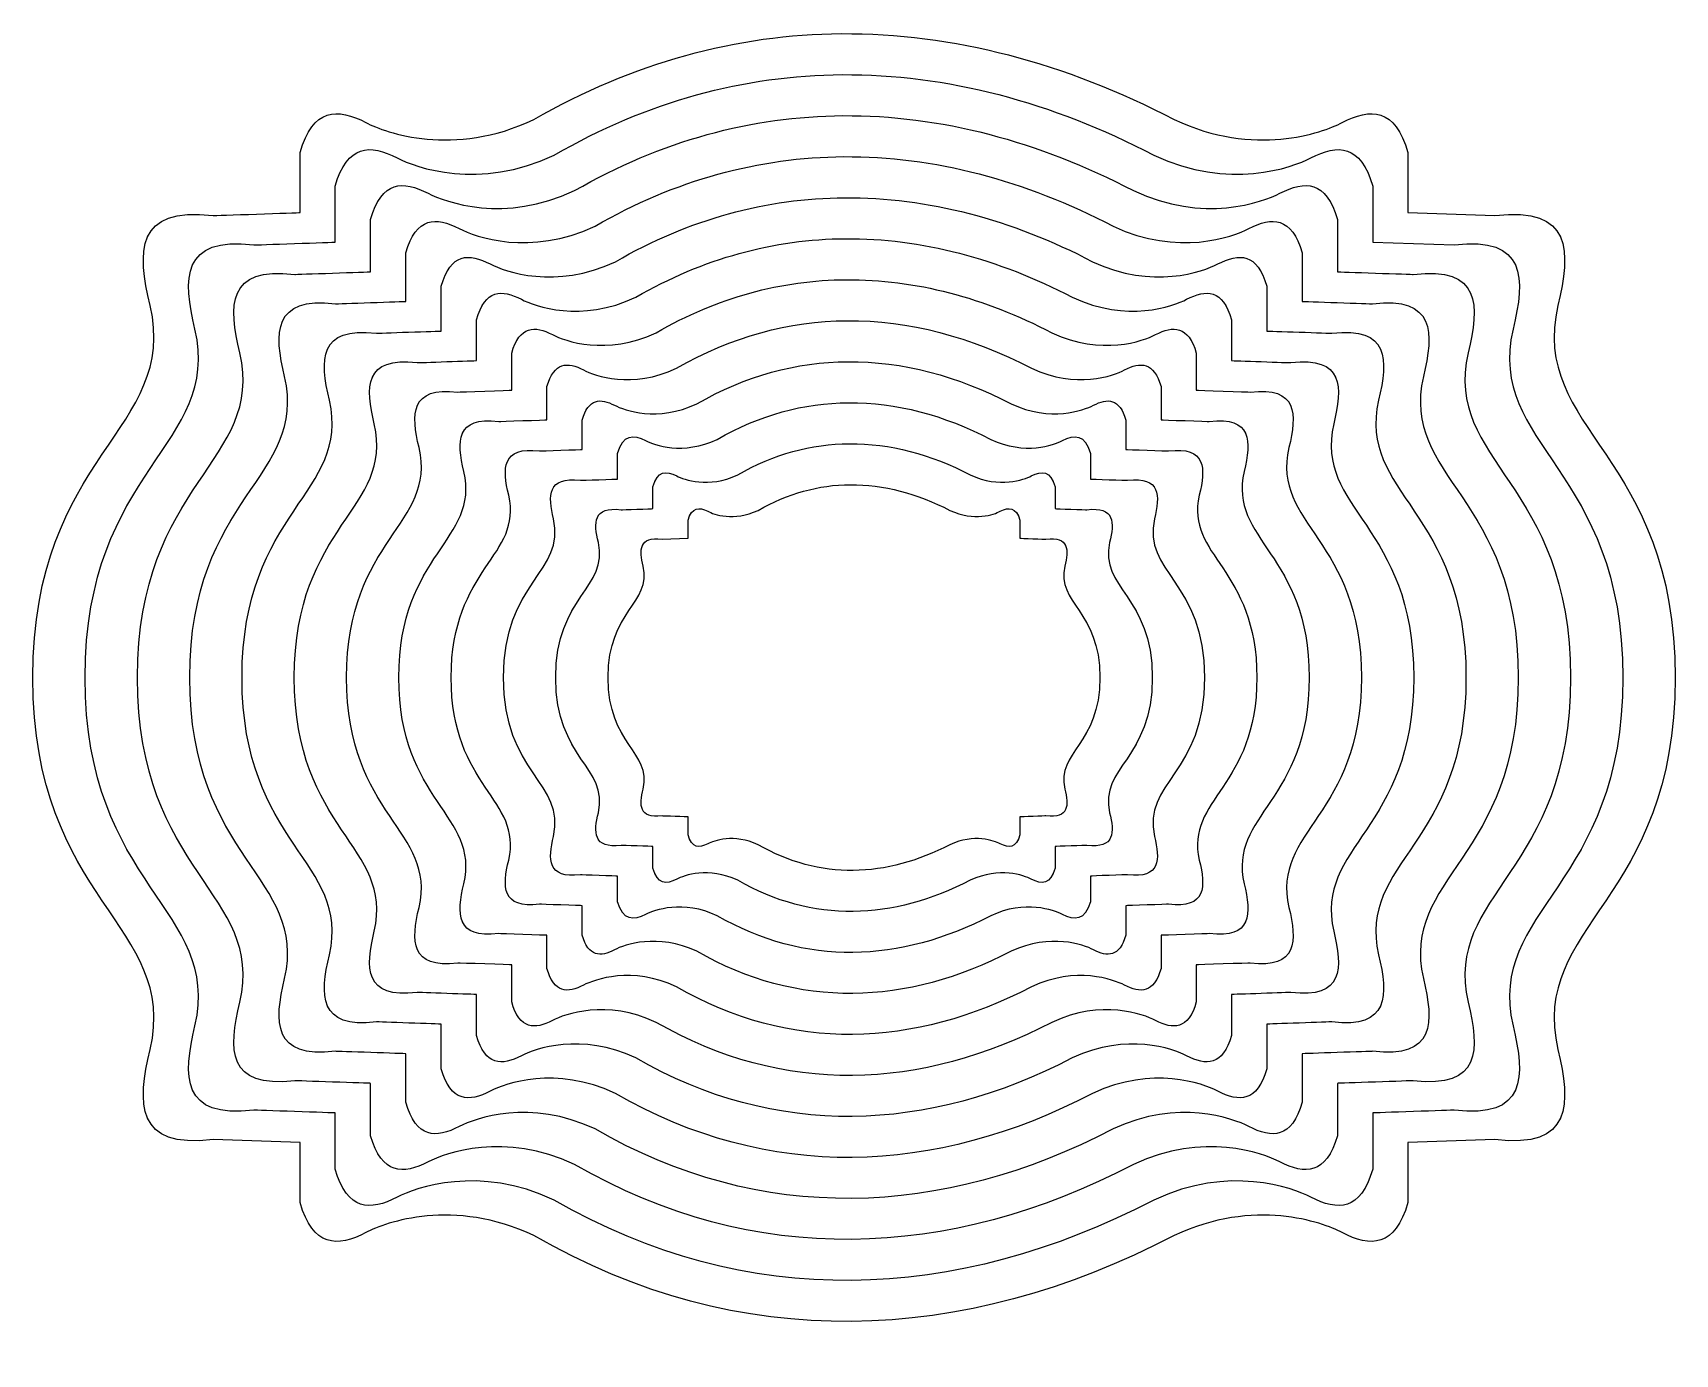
# Model space of a CAD drawing. Header units: centimetres. Extents: x -7.1 to 7.2, y -5.9 to 5.6.
import ezdxf

# ---------------------------------------------------------------- set-up
doc = ezdxf.new("R2010")
doc.units = ezdxf.units.CM
doc.header["$MEASUREMENT"] = 0
doc.layers.add('Layer 1', color=7, linetype='Continuous')

msp = doc.modelspace()

# ---------------------------------------------------------------- linework, layer by layer
at = {"layer": 'Layer 1', "color": 28}
for points, knots in [([(-0.02336, 5.54538), (-0.93234, 5.53883), (-1.83355, 5.29779), (-2.69754, 4.79843), (-2.69754, 4.79843), (-2.69754, 4.79843), (-2.69755, 4.79843), (-2.69755, 4.79843), (-2.69755, 4.79843), (-3.3976, 4.46951), (-3.98392, 4.68245), (-4.15722, 4.77221), (-4.15722, 4.77221), (-4.15722, 4.77221), (-4.15723, 4.77221), (-4.15723, 4.77221), (-4.15723, 4.77221), (-4.40614, 4.90192), (-4.62015, 4.90024), (-4.73084, 4.51163), (-4.73084, 4.51163), (-4.73084, 4.51163), (-4.73084, 4.51163), (-4.73084, 4.51162), (-4.73084, 4.51162), (-4.73084, 4.50959), (-4.73084, 3.99019), (-4.73084, 3.99019), (-4.73084, 3.99019), (-4.73084, 3.99019), (-4.73084, 3.99019), (-4.73085, 3.99019), (-4.73085, 3.99019), (-4.73379, 3.99008), (-5.48663, 3.96425), (-5.48663, 3.96425), (-5.48663, 3.96425), (-5.48663, 3.96425), (-5.48664, 3.96425), (-5.48664, 3.96425), (-5.48664, 3.96425), (-6.16272, 4.04698), (-6.14633, 3.64795), (-6.03401, 3.18224), (-6.03401, 3.18224), (-6.03401, 3.18224), (-6.03401, 3.18224), (-6.03401, 3.18223), (-6.03401, 3.18223), (-5.78373, 2.0921), (-7.054, 1.90354), (-7.05408, -0.05159), (-7.05408, -0.05159), (-7.05408, -0.05159), (-7.05408, -0.0516), (-7.05408, -0.0516), (-7.05408, -0.0516), (-7.05408, -2.007), (-5.78371, -2.19551), (-6.03401, -3.2857), (-6.03401, -3.2857), (-6.03401, -3.2857), (-6.03401, -3.2857), (-6.03401, -3.2857), (-6.03401, -3.2857), (-6.14632, -3.75142), (-6.16272, -4.15045), (-5.48663, -4.06771), (-5.48663, -4.06771), (-5.48663, -4.06771), (-5.48663, -4.06771), (-5.48663, -4.06771), (-5.48663, -4.06771), (-5.48663, -4.06771), (-4.73085, -4.09365), (-4.73085, -4.09365), (-4.73085, -4.09365), (-4.73085, -4.09365), (-4.73085, -4.09365), (-4.73085, -4.09365), (-4.73085, -4.09365), (-4.73085, -4.09365), (-4.73085, -4.61509), (-4.73085, -4.61509), (-4.73085, -4.61509), (-4.73085, -4.61509), (-4.73085, -4.61509), (-4.73085, -4.61509), (-4.73085, -4.61509), (-4.62016, -5.0037), (-4.40615, -5.00538), (-4.15724, -4.87567), (-4.15724, -4.87567), (-4.15724, -4.87567), (-4.15724, -4.87567), (-4.15724, -4.87567), (-4.15724, -4.87567), (-3.98393, -4.78591), (-3.39761, -4.57297), (-2.69756, -4.9019), (-2.69756, -4.9019), (-2.69756, -4.9019), (-2.69756, -4.9019), (-2.69756, -4.9019), (-2.69756, -4.9019), (-0.91382, -5.93282), (1.02857, -5.86224), (2.87033, -4.9019), (2.87033, -4.9019), (2.87033, -4.9019), (2.87033, -4.9019), (2.87033, -4.9019), (2.87033, -4.9019), (3.57038, -4.57298), (4.15671, -4.78592), (4.33001, -4.87567), (4.33001, -4.87567), (4.33001, -4.87567), (4.33001, -4.87567), (4.33001, -4.87567), (4.33001, -4.87567), (4.57892, -5.00538), (4.79265, -5.00371), (4.90334, -4.61509), (4.90334, -4.61509), (4.90334, -4.61509), (4.90334, -4.61509), (4.90334, -4.61509), (4.90334, -4.61509), (4.90334, -4.61509), (4.90334, -4.09365), (4.90334, -4.09365), (4.90334, -4.09365), (4.90334, -4.09365), (4.90334, -4.09365), (4.90334, -4.09365), (4.90334, -4.09365), (4.90334, -4.09365), (5.65941, -4.06771), (5.65941, -4.06771), (5.65941, -4.06771), (5.65941, -4.06771), (5.65941, -4.06771), (5.65941, -4.06771), (5.65941, -4.06771), (6.3355, -4.15045), (6.31911, -3.75141), (6.20679, -3.2857), (6.20679, -3.2857), (6.20679, -3.2857), (6.20679, -3.2857), (6.20679, -3.2857), (6.20679, -3.2857), (5.95649, -2.19551), (7.22665, -2.007), (7.22657, -0.05159), (7.22657, -0.05159), (7.22657, -0.05159), (7.22657, -0.05159), (7.22657, -0.05159), (7.22657, -0.05159), (7.22657, 1.90355), (5.9565, 2.0921), (6.20679, 3.18223), (6.20679, 3.18223), (6.20679, 3.18223), (6.20679, 3.18223), (6.20679, 3.18223), (6.20679, 3.18223), (6.3191, 3.64795), (6.3355, 4.04698), (5.65941, 3.96424), (5.65941, 3.96424), (5.65941, 3.96424), (5.65941, 3.96424), (5.65941, 3.96424), (5.65941, 3.96424), (5.65941, 3.96424), (4.90334, 3.99018), (4.90334, 3.99018), (4.90334, 3.99018), (4.90334, 3.99018), (4.90334, 3.99018), (4.90334, 3.99018), (4.90334, 3.99018), (4.90334, 3.99018), (4.90334, 4.51162), (4.90334, 4.51162), (4.90334, 4.51162), (4.90334, 4.51162), (4.90334, 4.51162), (4.90334, 4.51162), (4.90334, 4.51162), (4.79265, 4.90023), (4.57892, 4.90191), (4.33001, 4.7722), (4.33001, 4.7722), (4.33001, 4.7722), (4.33001, 4.7722), (4.33001, 4.7722), (4.33001, 4.7722), (4.1567, 4.68244), (3.57038, 4.4695), (2.87033, 4.79843), (2.87033, 4.79843), (2.87033, 4.79843), (2.87033, 4.79843), (2.87033, 4.79843), (2.87033, 4.79843), (1.92067, 5.2936), (0.94425, 5.55235), (-0.02338, 5.54538), (-0.02338, 5.54538), (-0.02338, 5.54538), (-0.02338, 5.54538), (-0.02338, 5.54538), (-0.02338, 5.54538), (-0.02338, 5.54538), (-0.02336, 5.54538), (-0.02336, 5.54538)], [0, 0, 0, 0, 0.01785714, 0.01785714, 0.01785714, 0.01785714, 0.03571429, 0.03571429, 0.03571429, 0.03571429, 0.05357143, 0.05357143, 0.05357143, 0.05357143, 0.07142857, 0.07142857, 0.07142857, 0.07142857, 0.08928571, 0.08928571, 0.08928571, 0.08928571, 0.10714286, 0.10714286, 0.10714286, 0.10714286, 0.125, 0.125, 0.125, 0.125, 0.14285714, 0.14285714, 0.14285714, 0.14285714, 0.16071429, 0.16071429, 0.16071429, 0.16071429, 0.17857143, 0.17857143, 0.17857143, 0.17857143, 0.19642857, 0.19642857, 0.19642857, 0.19642857, 0.21428571, 0.21428571, 0.21428571, 0.21428571, 0.23214286, 0.23214286, 0.23214286, 0.23214286, 0.25, 0.25, 0.25, 0.25, 0.26785714, 0.26785714, 0.26785714, 0.26785714, 0.28571429, 0.28571429, 0.28571429, 0.28571429, 0.30357143, 0.30357143, 0.30357143, 0.30357143, 0.32142857, 0.32142857, 0.32142857, 0.32142857, 0.33928571, 0.33928571, 0.33928571, 0.33928571, 0.35714286, 0.35714286, 0.35714286, 0.35714286, 0.375, 0.375, 0.375, 0.375, 0.39285714, 0.39285714, 0.39285714, 0.39285714, 0.41071429, 0.41071429, 0.41071429, 0.41071429, 0.42857143, 0.42857143, 0.42857143, 0.42857143, 0.44642857, 0.44642857, 0.44642857, 0.44642857, 0.46428571, 0.46428571, 0.46428571, 0.46428571, 0.48214286, 0.48214286, 0.48214286, 0.48214286, 0.5, 0.5, 0.5, 0.5, 0.51785714, 0.51785714, 0.51785714, 0.51785714, 0.53571429, 0.53571429, 0.53571429, 0.53571429, 0.55357143, 0.55357143, 0.55357143, 0.55357143, 0.57142857, 0.57142857, 0.57142857, 0.57142857, 0.58928571, 0.58928571, 0.58928571, 0.58928571, 0.60714286, 0.60714286, 0.60714286, 0.60714286, 0.625, 0.625, 0.625, 0.625, 0.64285714, 0.64285714, 0.64285714, 0.64285714, 0.66071429, 0.66071429, 0.66071429, 0.66071429, 0.67857143, 0.67857143, 0.67857143, 0.67857143, 0.69642857, 0.69642857, 0.69642857, 0.69642857, 0.71428571, 0.71428571, 0.71428571, 0.71428571, 0.73214286, 0.73214286, 0.73214286, 0.73214286, 0.75, 0.75, 0.75, 0.75, 0.76785714, 0.76785714, 0.76785714, 0.76785714, 0.78571429, 0.78571429, 0.78571429, 0.78571429, 0.80357143, 0.80357143, 0.80357143, 0.80357143, 0.82142857, 0.82142857, 0.82142857, 0.82142857, 0.83928571, 0.83928571, 0.83928571, 0.83928571, 0.85714286, 0.85714286, 0.85714286, 0.85714286, 0.875, 0.875, 0.875, 0.875, 0.89285714, 0.89285714, 0.89285714, 0.89285714, 0.91071429, 0.91071429, 0.91071429, 0.91071429, 0.92857143, 0.92857143, 0.92857143, 0.92857143, 0.94642857, 0.94642857, 0.94642857, 0.94642857, 0.96428571, 0.96428571, 0.96428571, 0.96428571, 1, 1, 1, 1]), ([(-0.02336, 5.54538), (-0.02336, 5.54538), (-0.02336, 5.54538), (-0.02336, 5.54538), (-0.02336, 5.54538), (-0.02336, 5.54538), (-0.02336, 5.54538), (-0.02336, 5.54538)], [0, 0, 0, 0, 0.33333333, 0.33333333, 0.33333333, 0.33333333, 1, 1, 1, 1])]:
    msp.add_open_spline(points, degree=3, knots=knots, dxfattribs=at)
at = {"layer": 'Layer 1', "lineweight": 5}
for points, knots in [([(-0.02336, 5.54538), (-0.93234, 5.53883), (-1.83355, 5.29779), (-2.69754, 4.79843), (-2.69754, 4.79843), (-2.69754, 4.79843), (-2.69755, 4.79843), (-2.69755, 4.79843), (-2.69755, 4.79843), (-3.3976, 4.46951), (-3.98392, 4.68245), (-4.15722, 4.77221), (-4.15722, 4.77221), (-4.15722, 4.77221), (-4.15723, 4.77221), (-4.15723, 4.77221), (-4.15723, 4.77221), (-4.40614, 4.90192), (-4.62015, 4.90024), (-4.73084, 4.51163), (-4.73084, 4.51163), (-4.73084, 4.51163), (-4.73084, 4.51163), (-4.73084, 4.51162), (-4.73084, 4.51162), (-4.73084, 4.50959), (-4.73084, 3.99019), (-4.73084, 3.99019), (-4.73084, 3.99019), (-4.73084, 3.99019), (-4.73084, 3.99019), (-4.73085, 3.99019), (-4.73085, 3.99019), (-4.73379, 3.99008), (-5.48663, 3.96425), (-5.48663, 3.96425), (-5.48663, 3.96425), (-5.48663, 3.96425), (-5.48664, 3.96425), (-5.48664, 3.96425), (-5.48664, 3.96425), (-6.16272, 4.04698), (-6.14633, 3.64795), (-6.03401, 3.18224), (-6.03401, 3.18224), (-6.03401, 3.18224), (-6.03401, 3.18224), (-6.03401, 3.18223), (-6.03401, 3.18223), (-5.78373, 2.0921), (-7.054, 1.90354), (-7.05408, -0.05159), (-7.05408, -0.05159), (-7.05408, -0.05159), (-7.05408, -0.0516), (-7.05408, -0.0516), (-7.05408, -0.0516), (-7.05408, -2.007), (-5.78371, -2.19551), (-6.03401, -3.2857), (-6.03401, -3.2857), (-6.03401, -3.2857), (-6.03401, -3.2857), (-6.03401, -3.2857), (-6.03401, -3.2857), (-6.14632, -3.75142), (-6.16272, -4.15045), (-5.48663, -4.06771), (-5.48663, -4.06771), (-5.48663, -4.06771), (-5.48663, -4.06771), (-5.48663, -4.06771), (-5.48663, -4.06771), (-5.48663, -4.06771), (-4.73085, -4.09365), (-4.73085, -4.09365), (-4.73085, -4.09365), (-4.73085, -4.09365), (-4.73085, -4.09365), (-4.73085, -4.09365), (-4.73085, -4.09365), (-4.73085, -4.09365), (-4.73085, -4.61509), (-4.73085, -4.61509), (-4.73085, -4.61509), (-4.73085, -4.61509), (-4.73085, -4.61509), (-4.73085, -4.61509), (-4.73085, -4.61509), (-4.62016, -5.0037), (-4.40615, -5.00538), (-4.15724, -4.87567), (-4.15724, -4.87567), (-4.15724, -4.87567), (-4.15724, -4.87567), (-4.15724, -4.87567), (-4.15724, -4.87567), (-3.98393, -4.78591), (-3.39761, -4.57297), (-2.69756, -4.9019), (-2.69756, -4.9019), (-2.69756, -4.9019), (-2.69756, -4.9019), (-2.69756, -4.9019), (-2.69756, -4.9019), (-0.91382, -5.93282), (1.02857, -5.86224), (2.87033, -4.9019), (2.87033, -4.9019), (2.87033, -4.9019), (2.87033, -4.9019), (2.87033, -4.9019), (2.87033, -4.9019), (3.57038, -4.57298), (4.15671, -4.78592), (4.33001, -4.87567), (4.33001, -4.87567), (4.33001, -4.87567), (4.33001, -4.87567), (4.33001, -4.87567), (4.33001, -4.87567), (4.57892, -5.00538), (4.79265, -5.00371), (4.90334, -4.61509), (4.90334, -4.61509), (4.90334, -4.61509), (4.90334, -4.61509), (4.90334, -4.61509), (4.90334, -4.61509), (4.90334, -4.61509), (4.90334, -4.09365), (4.90334, -4.09365), (4.90334, -4.09365), (4.90334, -4.09365), (4.90334, -4.09365), (4.90334, -4.09365), (4.90334, -4.09365), (4.90334, -4.09365), (5.65941, -4.06771), (5.65941, -4.06771), (5.65941, -4.06771), (5.65941, -4.06771), (5.65941, -4.06771), (5.65941, -4.06771), (5.65941, -4.06771), (6.3355, -4.15045), (6.31911, -3.75141), (6.20679, -3.2857), (6.20679, -3.2857), (6.20679, -3.2857), (6.20679, -3.2857), (6.20679, -3.2857), (6.20679, -3.2857), (5.95649, -2.19551), (7.22665, -2.007), (7.22657, -0.05159), (7.22657, -0.05159), (7.22657, -0.05159), (7.22657, -0.05159), (7.22657, -0.05159), (7.22657, -0.05159), (7.22657, 1.90355), (5.9565, 2.0921), (6.20679, 3.18223), (6.20679, 3.18223), (6.20679, 3.18223), (6.20679, 3.18223), (6.20679, 3.18223), (6.20679, 3.18223), (6.3191, 3.64795), (6.3355, 4.04698), (5.65941, 3.96424), (5.65941, 3.96424), (5.65941, 3.96424), (5.65941, 3.96424), (5.65941, 3.96424), (5.65941, 3.96424), (5.65941, 3.96424), (4.90334, 3.99018), (4.90334, 3.99018), (4.90334, 3.99018), (4.90334, 3.99018), (4.90334, 3.99018), (4.90334, 3.99018), (4.90334, 3.99018), (4.90334, 3.99018), (4.90334, 4.51162), (4.90334, 4.51162), (4.90334, 4.51162), (4.90334, 4.51162), (4.90334, 4.51162), (4.90334, 4.51162), (4.90334, 4.51162), (4.79265, 4.90023), (4.57892, 4.90191), (4.33001, 4.7722), (4.33001, 4.7722), (4.33001, 4.7722), (4.33001, 4.7722), (4.33001, 4.7722), (4.33001, 4.7722), (4.1567, 4.68244), (3.57038, 4.4695), (2.87033, 4.79843), (2.87033, 4.79843), (2.87033, 4.79843), (2.87033, 4.79843), (2.87033, 4.79843), (2.87033, 4.79843), (1.92067, 5.2936), (0.94425, 5.55235), (-0.02338, 5.54538), (-0.02338, 5.54538), (-0.02338, 5.54538), (-0.02338, 5.54538), (-0.02338, 5.54538)], [0, 0, 0, 0, 0.01818182, 0.01818182, 0.01818182, 0.01818182, 0.03636364, 0.03636364, 0.03636364, 0.03636364, 0.05454545, 0.05454545, 0.05454545, 0.05454545, 0.07272727, 0.07272727, 0.07272727, 0.07272727, 0.09090909, 0.09090909, 0.09090909, 0.09090909, 0.10909091, 0.10909091, 0.10909091, 0.10909091, 0.12727273, 0.12727273, 0.12727273, 0.12727273, 0.14545455, 0.14545455, 0.14545455, 0.14545455, 0.16363636, 0.16363636, 0.16363636, 0.16363636, 0.18181818, 0.18181818, 0.18181818, 0.18181818, 0.2, 0.2, 0.2, 0.2, 0.21818182, 0.21818182, 0.21818182, 0.21818182, 0.23636364, 0.23636364, 0.23636364, 0.23636364, 0.25454545, 0.25454545, 0.25454545, 0.25454545, 0.27272727, 0.27272727, 0.27272727, 0.27272727, 0.29090909, 0.29090909, 0.29090909, 0.29090909, 0.30909091, 0.30909091, 0.30909091, 0.30909091, 0.32727273, 0.32727273, 0.32727273, 0.32727273, 0.34545455, 0.34545455, 0.34545455, 0.34545455, 0.36363636, 0.36363636, 0.36363636, 0.36363636, 0.38181818, 0.38181818, 0.38181818, 0.38181818, 0.4, 0.4, 0.4, 0.4, 0.41818182, 0.41818182, 0.41818182, 0.41818182, 0.43636364, 0.43636364, 0.43636364, 0.43636364, 0.45454545, 0.45454545, 0.45454545, 0.45454545, 0.47272727, 0.47272727, 0.47272727, 0.47272727, 0.49090909, 0.49090909, 0.49090909, 0.49090909, 0.50909091, 0.50909091, 0.50909091, 0.50909091, 0.52727273, 0.52727273, 0.52727273, 0.52727273, 0.54545455, 0.54545455, 0.54545455, 0.54545455, 0.56363636, 0.56363636, 0.56363636, 0.56363636, 0.58181818, 0.58181818, 0.58181818, 0.58181818, 0.6, 0.6, 0.6, 0.6, 0.61818182, 0.61818182, 0.61818182, 0.61818182, 0.63636364, 0.63636364, 0.63636364, 0.63636364, 0.65454545, 0.65454545, 0.65454545, 0.65454545, 0.67272727, 0.67272727, 0.67272727, 0.67272727, 0.69090909, 0.69090909, 0.69090909, 0.69090909, 0.70909091, 0.70909091, 0.70909091, 0.70909091, 0.72727273, 0.72727273, 0.72727273, 0.72727273, 0.74545455, 0.74545455, 0.74545455, 0.74545455, 0.76363636, 0.76363636, 0.76363636, 0.76363636, 0.78181818, 0.78181818, 0.78181818, 0.78181818, 0.8, 0.8, 0.8, 0.8, 0.81818182, 0.81818182, 0.81818182, 0.81818182, 0.83636364, 0.83636364, 0.83636364, 0.83636364, 0.85454545, 0.85454545, 0.85454545, 0.85454545, 0.87272727, 0.87272727, 0.87272727, 0.87272727, 0.89090909, 0.89090909, 0.89090909, 0.89090909, 0.90909091, 0.90909091, 0.90909091, 0.90909091, 0.92727273, 0.92727273, 0.92727273, 0.92727273, 0.94545455, 0.94545455, 0.94545455, 0.94545455, 0.96363636, 0.96363636, 0.96363636, 0.96363636, 1, 1, 1, 1]), ([(-0.02336, 5.54538), (-0.02336, 5.54538), (-0.02336, 5.54538), (-0.02336, 5.54538), (-0.02336, 5.54538), (-0.02336, 5.54538), (-0.02336, 5.54538), (-0.02336, 5.54538)], [0, 0, 0, 0, 0.33333333, 0.33333333, 0.33333333, 0.33333333, 1, 1, 1, 1]), ([(-0.01638, 5.18897), (-0.86748, 5.18284), (-1.7113, 4.95714), (-2.52028, 4.48959), (-2.52028, 4.48959), (-2.52028, 4.48959), (-2.52029, 4.48959), (-2.52029, 4.48959), (-2.52029, 4.48959), (-3.17576, 4.18162), (-3.72475, 4.38099), (-3.88702, 4.46503), (-3.88702, 4.46503), (-3.88702, 4.46503), (-3.88703, 4.46503), (-3.88703, 4.46503), (-3.88703, 4.46503), (-4.12009, 4.58648), (-4.32047, 4.58491), (-4.42411, 4.22104), (-4.42411, 4.22104), (-4.42411, 4.22104), (-4.42411, 4.22104), (-4.42411, 4.22103), (-4.42411, 4.22103), (-4.42411, 4.21919), (-4.42411, 3.7328), (-4.42411, 3.7328), (-4.42411, 3.7328), (-4.42411, 3.7328), (-4.42411, 3.7328), (-4.42412, 3.7328), (-4.42412, 3.7328), (-4.42679, 3.73272), (-5.13177, 3.70851), (-5.13177, 3.70851), (-5.13177, 3.70851), (-5.13177, 3.70851), (-5.13178, 3.70851), (-5.13178, 3.70851), (-5.13178, 3.70851), (-5.76481, 3.78598), (-5.74946, 3.41235), (-5.6443, 2.97629), (-5.6443, 2.97629), (-5.6443, 2.97629), (-5.6443, 2.97629), (-5.6443, 2.97628), (-5.6443, 2.97628), (-5.40996, 1.95556), (-6.59934, 1.77902), (-6.59941, -0.05162), (-6.59941, -0.05162), (-6.59941, -0.05162), (-6.59941, -0.05163), (-6.59941, -0.05162), (-6.59941, -0.05162), (-6.59941, -1.88251), (-5.40994, -2.05901), (-5.6443, -3.07978), (-5.6443, -3.07978), (-5.6443, -3.07978), (-5.6443, -3.07978), (-5.6443, -3.07978), (-5.6443, -3.07978), (-5.74946, -3.51584), (-5.76481, -3.88947), (-5.13177, -3.812), (-5.13177, -3.812), (-5.13177, -3.812), (-5.13177, -3.812), (-5.13177, -3.812), (-5.13177, -3.812), (-5.13151, -3.81201), (-4.42411, -3.83629), (-4.42411, -3.83629), (-4.42411, -3.83629), (-4.42411, -3.83629), (-4.42411, -3.83629), (-4.42411, -3.83629), (-4.42411, -3.83629), (-4.42411, -3.8364), (-4.42411, -4.32452), (-4.42411, -4.32452), (-4.42411, -4.32452), (-4.42411, -4.32452), (-4.42411, -4.32452), (-4.42411, -4.32452), (-4.42411, -4.32452), (-4.32047, -4.68839), (-4.12008, -4.68995), (-3.88702, -4.5685), (-3.88702, -4.5685), (-3.88702, -4.5685), (-3.88702, -4.5685), (-3.88702, -4.5685), (-3.88702, -4.5685), (-3.72475, -4.48446), (-3.17576, -4.28508), (-2.52029, -4.59306), (-2.52029, -4.59306), (-2.52029, -4.59306), (-2.52029, -4.59306), (-2.52029, -4.59306), (-2.52029, -4.59306), (-0.85014, -5.55834), (0.96857, -5.49224), (2.69305, -4.59306), (2.69305, -4.59306), (2.69305, -4.59306), (2.69305, -4.59306), (2.69305, -4.59306), (2.69305, -4.59306), (3.34852, -4.28508), (3.89751, -4.48446), (4.05978, -4.5685), (4.05978, -4.5685), (4.05978, -4.5685), (4.05978, -4.5685), (4.05978, -4.5685), (4.05978, -4.5685), (4.29284, -4.68995), (4.49296, -4.68838), (4.5966, -4.32452), (4.5966, -4.32452), (4.5966, -4.32452), (4.5966, -4.32452), (4.5966, -4.32452), (4.5966, -4.32452), (4.5966, -4.32441), (4.5966, -3.83629), (4.5966, -3.83629), (4.5966, -3.83629), (4.5966, -3.83629), (4.5966, -3.83629), (4.5966, -3.83629), (4.5966, -3.83629), (4.59686, -3.83628), (5.30453, -3.812), (5.30453, -3.812), (5.30453, -3.812), (5.30453, -3.812), (5.30453, -3.812), (5.30453, -3.812), (5.30453, -3.812), (5.93757, -3.88947), (5.92222, -3.51584), (5.81705, -3.07978), (5.81705, -3.07978), (5.81705, -3.07978), (5.81705, -3.07978), (5.81705, -3.07978), (5.81705, -3.07978), (5.58269, -2.05901), (6.77197, -1.88251), (6.77189, -0.05161), (6.77189, -0.05161), (6.77189, -0.05161), (6.77189, -0.05161), (6.77189, -0.05161), (6.77189, -0.05161), (6.77189, 1.77903), (5.58269, 1.95557), (5.81705, 2.97629), (5.81705, 2.97629), (5.81705, 2.97629), (5.81705, 2.97629), (5.81705, 2.97629), (5.81705, 2.97629), (5.92221, 3.41235), (5.93756, 3.78598), (5.30453, 3.70851), (5.30453, 3.70851), (5.30453, 3.70851), (5.30453, 3.70851), (5.30453, 3.70851), (5.30453, 3.70851), (5.30453, 3.70851), (4.59661, 3.7328), (4.59661, 3.7328), (4.59661, 3.7328), (4.59661, 3.7328), (4.59661, 3.7328), (4.59661, 3.7328), (4.59661, 3.7328), (4.59661, 3.73291), (4.59661, 4.22103), (4.59661, 4.22103), (4.59661, 4.22103), (4.59661, 4.22103), (4.59661, 4.22103), (4.59661, 4.22103), (4.59661, 4.22103), (4.49297, 4.5849), (4.29285, 4.58646), (4.05979, 4.46501), (4.05979, 4.46501), (4.05979, 4.46501), (4.05979, 4.46501), (4.05979, 4.46501), (4.05979, 4.46501), (3.89752, 4.38097), (3.34853, 4.18159), (2.69306, 4.48957), (2.69306, 4.48957), (2.69306, 4.48957), (2.69306, 4.48957), (2.69306, 4.48957), (2.69306, 4.48957), (1.80387, 4.95321), (0.88962, 5.19548), (-0.01638, 5.18895), (-0.01638, 5.18895), (-0.01638, 5.18895), (-0.01638, 5.18895), (-0.01638, 5.18895)], [0, 0, 0, 0, 0.01818182, 0.01818182, 0.01818182, 0.01818182, 0.03636364, 0.03636364, 0.03636364, 0.03636364, 0.05454545, 0.05454545, 0.05454545, 0.05454545, 0.07272727, 0.07272727, 0.07272727, 0.07272727, 0.09090909, 0.09090909, 0.09090909, 0.09090909, 0.10909091, 0.10909091, 0.10909091, 0.10909091, 0.12727273, 0.12727273, 0.12727273, 0.12727273, 0.14545455, 0.14545455, 0.14545455, 0.14545455, 0.16363636, 0.16363636, 0.16363636, 0.16363636, 0.18181818, 0.18181818, 0.18181818, 0.18181818, 0.2, 0.2, 0.2, 0.2, 0.21818182, 0.21818182, 0.21818182, 0.21818182, 0.23636364, 0.23636364, 0.23636364, 0.23636364, 0.25454545, 0.25454545, 0.25454545, 0.25454545, 0.27272727, 0.27272727, 0.27272727, 0.27272727, 0.29090909, 0.29090909, 0.29090909, 0.29090909, 0.30909091, 0.30909091, 0.30909091, 0.30909091, 0.32727273, 0.32727273, 0.32727273, 0.32727273, 0.34545455, 0.34545455, 0.34545455, 0.34545455, 0.36363636, 0.36363636, 0.36363636, 0.36363636, 0.38181818, 0.38181818, 0.38181818, 0.38181818, 0.4, 0.4, 0.4, 0.4, 0.41818182, 0.41818182, 0.41818182, 0.41818182, 0.43636364, 0.43636364, 0.43636364, 0.43636364, 0.45454545, 0.45454545, 0.45454545, 0.45454545, 0.47272727, 0.47272727, 0.47272727, 0.47272727, 0.49090909, 0.49090909, 0.49090909, 0.49090909, 0.50909091, 0.50909091, 0.50909091, 0.50909091, 0.52727273, 0.52727273, 0.52727273, 0.52727273, 0.54545455, 0.54545455, 0.54545455, 0.54545455, 0.56363636, 0.56363636, 0.56363636, 0.56363636, 0.58181818, 0.58181818, 0.58181818, 0.58181818, 0.6, 0.6, 0.6, 0.6, 0.61818182, 0.61818182, 0.61818182, 0.61818182, 0.63636364, 0.63636364, 0.63636364, 0.63636364, 0.65454545, 0.65454545, 0.65454545, 0.65454545, 0.67272727, 0.67272727, 0.67272727, 0.67272727, 0.69090909, 0.69090909, 0.69090909, 0.69090909, 0.70909091, 0.70909091, 0.70909091, 0.70909091, 0.72727273, 0.72727273, 0.72727273, 0.72727273, 0.74545455, 0.74545455, 0.74545455, 0.74545455, 0.76363636, 0.76363636, 0.76363636, 0.76363636, 0.78181818, 0.78181818, 0.78181818, 0.78181818, 0.8, 0.8, 0.8, 0.8, 0.81818182, 0.81818182, 0.81818182, 0.81818182, 0.83636364, 0.83636364, 0.83636364, 0.83636364, 0.85454545, 0.85454545, 0.85454545, 0.85454545, 0.87272727, 0.87272727, 0.87272727, 0.87272727, 0.89090909, 0.89090909, 0.89090909, 0.89090909, 0.90909091, 0.90909091, 0.90909091, 0.90909091, 0.92727273, 0.92727273, 0.92727273, 0.92727273, 0.94545455, 0.94545455, 0.94545455, 0.94545455, 0.96363636, 0.96363636, 0.96363636, 0.96363636, 1, 1, 1, 1]), ([(-0.01638, 5.18897), (-0.01638, 5.18897), (-0.01638, 5.18897), (-0.01638, 5.18897), (-0.01638, 5.18897), (-0.01638, 5.18897), (-0.01638, 5.18897), (-0.01638, 5.18897)], [0, 0, 0, 0, 0.33333333, 0.33333333, 0.33333333, 0.33333333, 1, 1, 1, 1]), ([(-0.0094, 4.83257), (-0.80262, 4.82686), (-1.58905, 4.61651), (-2.34302, 4.18075), (-2.34302, 4.18075), (-2.34302, 4.18075), (-2.34302, 4.18075), (-2.34303, 4.18075), (-2.34303, 4.18075), (-2.95392, 3.89372), (-3.46558, 4.07954), (-3.61681, 4.15787), (-3.61681, 4.15787), (-3.61681, 4.15787), (-3.61681, 4.15787), (-3.61681, 4.15787), (-3.61681, 4.15787), (-3.83402, 4.27106), (-4.02077, 4.2696), (-4.11736, 3.93048), (-4.11736, 3.93048), (-4.11736, 3.93048), (-4.11736, 3.93048), (-4.11736, 3.93047), (-4.11736, 3.93047), (-4.11736, 3.92881), (-4.11736, 3.47544), (-4.11736, 3.47544), (-4.11736, 3.47544), (-4.11736, 3.47544), (-4.11736, 3.47544), (-4.11737, 3.47544), (-4.11737, 3.47544), (-4.11978, 3.47536), (-4.77689, 3.4528), (-4.77689, 3.4528), (-4.77689, 3.4528), (-4.77689, 3.4528), (-4.7769, 3.4528), (-4.7769, 3.4528), (-4.7769, 3.4528), (-5.36688, 3.525), (-5.35258, 3.17678), (-5.25457, 2.77038), (-5.25457, 2.77038), (-5.25457, 2.77038), (-5.25457, 2.77038), (-5.25457, 2.77038), (-5.25457, 2.77038), (-5.03616, 1.81908), (-6.14466, 1.65454), (-6.14473, -0.0516), (-6.14473, -0.0516), (-6.14473, -0.0516), (-6.14473, -0.05161), (-6.14473, -0.05161), (-6.14473, -0.05161), (-6.14473, -1.75798), (-5.03615, -1.92248), (-5.25457, -2.87383), (-5.25457, -2.87383), (-5.25457, -2.87383), (-5.25457, -2.87383), (-5.25457, -2.87383), (-5.25457, -2.87383), (-5.35258, -3.28024), (-5.36689, -3.62845), (-4.7769, -3.55625), (-4.7769, -3.55625), (-4.7769, -3.55625), (-4.7769, -3.55625), (-4.7769, -3.55625), (-4.7769, -3.55625), (-4.77658, -3.55626), (-4.11737, -3.57889), (-4.11737, -3.57889), (-4.11737, -3.57889), (-4.11737, -3.57889), (-4.11737, -3.57889), (-4.11737, -3.57889), (-4.11737, -3.57889), (-4.11737, -3.5791), (-4.11737, -4.03392), (-4.11737, -4.03392), (-4.11737, -4.03392), (-4.11737, -4.03392), (-4.11737, -4.03392), (-4.11737, -4.03392), (-4.11737, -4.03392), (-4.02078, -4.37304), (-3.83402, -4.3745), (-3.61681, -4.26131), (-3.61681, -4.26131), (-3.61681, -4.26131), (-3.61681, -4.26131), (-3.61681, -4.26131), (-3.61681, -4.26131), (-3.46557, -4.18299), (-2.95392, -3.99717), (-2.34303, -4.2842), (-2.34303, -4.2842), (-2.34303, -4.2842), (-2.34303, -4.2842), (-2.34303, -4.2842), (-2.34303, -4.2842), (-0.78646, -5.18383), (0.90856, -5.12223), (2.51577, -4.2842), (2.51577, -4.2842), (2.51577, -4.2842), (2.51577, -4.2842), (2.51577, -4.2842), (2.51577, -4.2842), (3.12667, -3.99717), (3.63832, -4.18299), (3.78955, -4.26131), (3.78955, -4.26131), (3.78955, -4.26131), (3.78955, -4.26131), (3.78955, -4.26131), (3.78955, -4.26131), (4.00676, -4.3745), (4.19327, -4.37304), (4.28986, -4.03392), (4.28986, -4.03392), (4.28986, -4.03392), (4.28986, -4.03392), (4.28986, -4.03392), (4.28986, -4.03392), (4.28986, -4.03371), (4.28986, -3.57889), (4.28986, -3.57889), (4.28986, -3.57889), (4.28986, -3.57889), (4.28986, -3.57889), (4.28986, -3.57889), (4.28986, -3.57889), (4.29018, -3.57888), (4.94964, -3.55625), (4.94964, -3.55625), (4.94964, -3.55625), (4.94964, -3.55625), (4.94964, -3.55625), (4.94964, -3.55625), (4.94964, -3.55625), (5.53963, -3.62845), (5.52532, -3.28024), (5.42731, -2.87383), (5.42731, -2.87383), (5.42731, -2.87383), (5.42731, -2.87383), (5.42731, -2.87383), (5.42731, -2.87383), (5.20889, -1.92248), (6.31729, -1.75798), (6.31722, -0.0516), (6.31722, -0.0516), (6.31722, -0.0516), (6.31722, -0.0516), (6.31722, -0.0516), (6.31722, -0.0516), (6.31722, 1.65454), (5.2089, 1.81908), (5.42731, 2.77038), (5.42731, 2.77038), (5.42731, 2.77038), (5.42731, 2.77038), (5.42731, 2.77038), (5.42731, 2.77038), (5.52532, 3.17679), (5.53963, 3.525), (4.94964, 3.4528), (4.94964, 3.4528), (4.94964, 3.4528), (4.94964, 3.4528), (4.94964, 3.4528), (4.94964, 3.4528), (4.94938, 3.45281), (4.28986, 3.47544), (4.28986, 3.47544), (4.28986, 3.47544), (4.28986, 3.47544), (4.28986, 3.47544), (4.28986, 3.47544), (4.28986, 3.47544), (4.28986, 3.47565), (4.28986, 3.93047), (4.28986, 3.93047), (4.28986, 3.93047), (4.28986, 3.93047), (4.28986, 3.93047), (4.28986, 3.93047), (4.28986, 3.93047), (4.19327, 4.26959), (4.00676, 4.27105), (3.78955, 4.15786), (3.78955, 4.15786), (3.78955, 4.15786), (3.78955, 4.15786), (3.78955, 4.15786), (3.78955, 4.15786), (3.63831, 4.07953), (3.12666, 3.89371), (2.51576, 4.18075), (2.51576, 4.18075), (2.51576, 4.18075), (2.51576, 4.18075), (2.51576, 4.18075), (2.51576, 4.18075), (1.68704, 4.61286), (0.83497, 4.83865), (-0.00942, 4.83257), (-0.00942, 4.83257), (-0.00942, 4.83257), (-0.00942, 4.83257), (-0.00942, 4.83257)], [0, 0, 0, 0, 0.01818182, 0.01818182, 0.01818182, 0.01818182, 0.03636364, 0.03636364, 0.03636364, 0.03636364, 0.05454545, 0.05454545, 0.05454545, 0.05454545, 0.07272727, 0.07272727, 0.07272727, 0.07272727, 0.09090909, 0.09090909, 0.09090909, 0.09090909, 0.10909091, 0.10909091, 0.10909091, 0.10909091, 0.12727273, 0.12727273, 0.12727273, 0.12727273, 0.14545455, 0.14545455, 0.14545455, 0.14545455, 0.16363636, 0.16363636, 0.16363636, 0.16363636, 0.18181818, 0.18181818, 0.18181818, 0.18181818, 0.2, 0.2, 0.2, 0.2, 0.21818182, 0.21818182, 0.21818182, 0.21818182, 0.23636364, 0.23636364, 0.23636364, 0.23636364, 0.25454545, 0.25454545, 0.25454545, 0.25454545, 0.27272727, 0.27272727, 0.27272727, 0.27272727, 0.29090909, 0.29090909, 0.29090909, 0.29090909, 0.30909091, 0.30909091, 0.30909091, 0.30909091, 0.32727273, 0.32727273, 0.32727273, 0.32727273, 0.34545455, 0.34545455, 0.34545455, 0.34545455, 0.36363636, 0.36363636, 0.36363636, 0.36363636, 0.38181818, 0.38181818, 0.38181818, 0.38181818, 0.4, 0.4, 0.4, 0.4, 0.41818182, 0.41818182, 0.41818182, 0.41818182, 0.43636364, 0.43636364, 0.43636364, 0.43636364, 0.45454545, 0.45454545, 0.45454545, 0.45454545, 0.47272727, 0.47272727, 0.47272727, 0.47272727, 0.49090909, 0.49090909, 0.49090909, 0.49090909, 0.50909091, 0.50909091, 0.50909091, 0.50909091, 0.52727273, 0.52727273, 0.52727273, 0.52727273, 0.54545455, 0.54545455, 0.54545455, 0.54545455, 0.56363636, 0.56363636, 0.56363636, 0.56363636, 0.58181818, 0.58181818, 0.58181818, 0.58181818, 0.6, 0.6, 0.6, 0.6, 0.61818182, 0.61818182, 0.61818182, 0.61818182, 0.63636364, 0.63636364, 0.63636364, 0.63636364, 0.65454545, 0.65454545, 0.65454545, 0.65454545, 0.67272727, 0.67272727, 0.67272727, 0.67272727, 0.69090909, 0.69090909, 0.69090909, 0.69090909, 0.70909091, 0.70909091, 0.70909091, 0.70909091, 0.72727273, 0.72727273, 0.72727273, 0.72727273, 0.74545455, 0.74545455, 0.74545455, 0.74545455, 0.76363636, 0.76363636, 0.76363636, 0.76363636, 0.78181818, 0.78181818, 0.78181818, 0.78181818, 0.8, 0.8, 0.8, 0.8, 0.81818182, 0.81818182, 0.81818182, 0.81818182, 0.83636364, 0.83636364, 0.83636364, 0.83636364, 0.85454545, 0.85454545, 0.85454545, 0.85454545, 0.87272727, 0.87272727, 0.87272727, 0.87272727, 0.89090909, 0.89090909, 0.89090909, 0.89090909, 0.90909091, 0.90909091, 0.90909091, 0.90909091, 0.92727273, 0.92727273, 0.92727273, 0.92727273, 0.94545455, 0.94545455, 0.94545455, 0.94545455, 0.96363636, 0.96363636, 0.96363636, 0.96363636, 1, 1, 1, 1]), ([(-0.0094, 4.83257), (-0.0094, 4.83257), (-0.0094, 4.83257), (-0.0094, 4.83257), (-0.0094, 4.83257), (-0.0094, 4.83257), (-0.0094, 4.83257), (-0.0094, 4.83257)], [0, 0, 0, 0, 0.33333333, 0.33333333, 0.33333333, 0.33333333, 1, 1, 1, 1]), ([(-0.00242, 4.47617), (-0.73776, 4.47087), (-1.4668, 4.27588), (-2.16575, 3.87191), (-2.16575, 3.87191), (-2.16575, 3.87191), (-2.16575, 3.87191), (-2.16576, 3.87191), (-2.16576, 3.87191), (-2.73208, 3.60582), (-3.20639, 3.77809), (-3.34659, 3.85069), (-3.34659, 3.85069), (-3.34659, 3.85069), (-3.34659, 3.85069), (-3.34659, 3.85069), (-3.34659, 3.85069), (-3.54795, 3.95562), (-3.72108, 3.95426), (-3.81062, 3.63989), (-3.81062, 3.63989), (-3.81062, 3.63989), (-3.81062, 3.63989), (-3.81062, 3.63989), (-3.81062, 3.63989), (-3.81062, 3.63841), (-3.81062, 3.21807), (-3.81062, 3.21807), (-3.81062, 3.21807), (-3.81062, 3.21807), (-3.81062, 3.21807), (-3.81063, 3.21807), (-3.81063, 3.21807), (-3.81277, 3.21799), (-4.42203, 3.19708), (-4.42203, 3.19708), (-4.42203, 3.19708), (-4.42203, 3.19708), (-4.42203, 3.19708), (-4.42204, 3.19708), (-4.42204, 3.19708), (-4.96897, 3.26401), (-4.95571, 2.9412), (-4.86485, 2.56446), (-4.86485, 2.56446), (-4.86485, 2.56446), (-4.86485, 2.56446), (-4.86485, 2.56446), (-4.86485, 2.56446), (-4.66238, 1.68258), (-5.68999, 1.53004), (-5.69005, -0.0516), (-5.69005, -0.0516), (-5.69005, -0.0516), (-5.69005, -0.05161), (-5.69005, -0.05161), (-5.69005, -0.05161), (-5.69005, -1.63347), (-4.66236, -1.78597), (-4.86485, -2.6679), (-4.86485, -2.6679), (-4.86485, -2.6679), (-4.86485, -2.6679), (-4.86485, -2.6679), (-4.86485, -2.6679), (-4.95571, -3.04465), (-4.96897, -3.36745), (-4.42204, -3.30052), (-4.42204, -3.30052), (-4.42204, -3.30052), (-4.42204, -3.30052), (-4.42204, -3.30052), (-4.42204, -3.30052), (-4.42156, -3.30054), (-3.81064, -3.32151), (-3.81064, -3.32151), (-3.81064, -3.32151), (-3.81064, -3.32151), (-3.81064, -3.32151), (-3.81064, -3.32151), (-3.81064, -3.32151), (-3.81064, -3.32184), (-3.81064, -3.74333), (-3.81064, -3.74333), (-3.81064, -3.74333), (-3.81064, -3.74333), (-3.81064, -3.74333), (-3.81064, -3.74333), (-3.81064, -3.74333), (-3.72109, -4.0577), (-3.54797, -4.05906), (-3.34661, -3.95413), (-3.34661, -3.95413), (-3.34661, -3.95413), (-3.34661, -3.95413), (-3.34661, -3.95413), (-3.34661, -3.95413), (-3.20641, -3.88152), (-2.73209, -3.70926), (-2.16577, -3.97535), (-2.16577, -3.97535), (-2.16577, -3.97535), (-2.16577, -3.97535), (-2.16577, -3.97535), (-2.16577, -3.97535), (-0.72279, -4.80933), (0.84855, -4.75223), (2.33848, -3.97535), (2.33848, -3.97535), (2.33848, -3.97535), (2.33848, -3.97535), (2.33848, -3.97535), (2.33848, -3.97535), (2.9048, -3.70926), (3.37912, -3.88152), (3.51931, -3.95413), (3.51931, -3.95413), (3.51931, -3.95413), (3.51931, -3.95413), (3.51931, -3.95413), (3.51931, -3.95413), (3.72067, -4.05906), (3.89357, -4.05771), (3.98311, -3.74333), (3.98311, -3.74333), (3.98311, -3.74333), (3.98311, -3.74333), (3.98311, -3.74333), (3.98311, -3.74333), (3.98311, -3.743), (3.98311, -3.32151), (3.98311, -3.32151), (3.98311, -3.32151), (3.98311, -3.32151), (3.98311, -3.32151), (3.98311, -3.32151), (3.98311, -3.32151), (3.98359, -3.32149), (4.59474, -3.30052), (4.59474, -3.30052), (4.59474, -3.30052), (4.59474, -3.30052), (4.59474, -3.30052), (4.59474, -3.30052), (4.59474, -3.30052), (5.14167, -3.36745), (5.12841, -3.04465), (5.03755, -2.6679), (5.03755, -2.6679), (5.03755, -2.6679), (5.03755, -2.6679), (5.03755, -2.6679), (5.03755, -2.6679), (4.83507, -1.78597), (5.86258, -1.63347), (5.86252, -0.05161), (5.86252, -0.05161), (5.86252, -0.05161), (5.86252, -0.05161), (5.86252, -0.05161), (5.86252, -0.05161), (5.86252, 1.53003), (4.83507, 1.68256), (5.03755, 2.56445), (5.03755, 2.56445), (5.03755, 2.56445), (5.03755, 2.56445), (5.03755, 2.56445), (5.03755, 2.56445), (5.12841, 2.9412), (5.14167, 3.264), (4.59474, 3.19707), (4.59474, 3.19707), (4.59474, 3.19707), (4.59474, 3.19707), (4.59474, 3.19707), (4.59474, 3.19707), (4.59448, 3.19708), (3.98311, 3.21806), (3.98311, 3.21806), (3.98311, 3.21806), (3.98311, 3.21806), (3.98311, 3.21806), (3.98311, 3.21806), (3.98311, 3.21806), (3.98311, 3.21839), (3.98311, 3.63988), (3.98311, 3.63988), (3.98311, 3.63988), (3.98311, 3.63988), (3.98311, 3.63988), (3.98311, 3.63988), (3.98311, 3.63988), (3.89357, 3.95425), (3.72067, 3.95561), (3.51931, 3.85068), (3.51931, 3.85068), (3.51931, 3.85068), (3.51931, 3.85068), (3.51931, 3.85068), (3.51931, 3.85068), (3.37911, 3.77807), (2.90479, 3.60581), (2.33847, 3.8719), (2.33847, 3.8719), (2.33847, 3.8719), (2.33847, 3.8719), (2.33847, 3.8719), (2.33847, 3.8719), (1.57023, 4.27248), (0.78033, 4.48179), (-0.00245, 4.47616), (-0.00245, 4.47616), (-0.00245, 4.47616), (-0.00245, 4.47616), (-0.00245, 4.47616)], [0, 0, 0, 0, 0.01818182, 0.01818182, 0.01818182, 0.01818182, 0.03636364, 0.03636364, 0.03636364, 0.03636364, 0.05454545, 0.05454545, 0.05454545, 0.05454545, 0.07272727, 0.07272727, 0.07272727, 0.07272727, 0.09090909, 0.09090909, 0.09090909, 0.09090909, 0.10909091, 0.10909091, 0.10909091, 0.10909091, 0.12727273, 0.12727273, 0.12727273, 0.12727273, 0.14545455, 0.14545455, 0.14545455, 0.14545455, 0.16363636, 0.16363636, 0.16363636, 0.16363636, 0.18181818, 0.18181818, 0.18181818, 0.18181818, 0.2, 0.2, 0.2, 0.2, 0.21818182, 0.21818182, 0.21818182, 0.21818182, 0.23636364, 0.23636364, 0.23636364, 0.23636364, 0.25454545, 0.25454545, 0.25454545, 0.25454545, 0.27272727, 0.27272727, 0.27272727, 0.27272727, 0.29090909, 0.29090909, 0.29090909, 0.29090909, 0.30909091, 0.30909091, 0.30909091, 0.30909091, 0.32727273, 0.32727273, 0.32727273, 0.32727273, 0.34545455, 0.34545455, 0.34545455, 0.34545455, 0.36363636, 0.36363636, 0.36363636, 0.36363636, 0.38181818, 0.38181818, 0.38181818, 0.38181818, 0.4, 0.4, 0.4, 0.4, 0.41818182, 0.41818182, 0.41818182, 0.41818182, 0.43636364, 0.43636364, 0.43636364, 0.43636364, 0.45454545, 0.45454545, 0.45454545, 0.45454545, 0.47272727, 0.47272727, 0.47272727, 0.47272727, 0.49090909, 0.49090909, 0.49090909, 0.49090909, 0.50909091, 0.50909091, 0.50909091, 0.50909091, 0.52727273, 0.52727273, 0.52727273, 0.52727273, 0.54545455, 0.54545455, 0.54545455, 0.54545455, 0.56363636, 0.56363636, 0.56363636, 0.56363636, 0.58181818, 0.58181818, 0.58181818, 0.58181818, 0.6, 0.6, 0.6, 0.6, 0.61818182, 0.61818182, 0.61818182, 0.61818182, 0.63636364, 0.63636364, 0.63636364, 0.63636364, 0.65454545, 0.65454545, 0.65454545, 0.65454545, 0.67272727, 0.67272727, 0.67272727, 0.67272727, 0.69090909, 0.69090909, 0.69090909, 0.69090909, 0.70909091, 0.70909091, 0.70909091, 0.70909091, 0.72727273, 0.72727273, 0.72727273, 0.72727273, 0.74545455, 0.74545455, 0.74545455, 0.74545455, 0.76363636, 0.76363636, 0.76363636, 0.76363636, 0.78181818, 0.78181818, 0.78181818, 0.78181818, 0.8, 0.8, 0.8, 0.8, 0.81818182, 0.81818182, 0.81818182, 0.81818182, 0.83636364, 0.83636364, 0.83636364, 0.83636364, 0.85454545, 0.85454545, 0.85454545, 0.85454545, 0.87272727, 0.87272727, 0.87272727, 0.87272727, 0.89090909, 0.89090909, 0.89090909, 0.89090909, 0.90909091, 0.90909091, 0.90909091, 0.90909091, 0.92727273, 0.92727273, 0.92727273, 0.92727273, 0.94545455, 0.94545455, 0.94545455, 0.94545455, 0.96363636, 0.96363636, 0.96363636, 0.96363636, 1, 1, 1, 1]), ([(-0.00242, 4.47617), (-0.00242, 4.47617), (-0.00242, 4.47617), (-0.00242, 4.47617), (-0.00242, 4.47617), (-0.00242, 4.47617), (-0.00242, 4.47617), (-0.00242, 4.47617)], [0, 0, 0, 0, 0.33333333, 0.33333333, 0.33333333, 0.33333333, 1, 1, 1, 1]), ([(0.00456, 4.11976), (-0.67289, 4.11488), (-1.34456, 3.93523), (-1.98849, 3.56307), (-1.98849, 3.56307), (-1.98849, 3.56307), (-1.9885, 3.56307), (-1.9885, 3.56307), (-1.9885, 3.56307), (-2.51024, 3.31793), (-2.94722, 3.47663), (-3.07638, 3.54352), (-3.07638, 3.54352), (-3.07638, 3.54352), (-3.07638, 3.54352), (-3.07638, 3.54352), (-3.07638, 3.54352), (-3.26189, 3.64019), (-3.42139, 3.63894), (-3.50388, 3.34931), (-3.50388, 3.34931), (-3.50388, 3.34931), (-3.50388, 3.34931), (-3.50388, 3.34931), (-3.50388, 3.34931), (-3.50388, 3.34802), (-3.50388, 2.96069), (-3.50388, 2.96069), (-3.50388, 2.96069), (-3.50388, 2.96069), (-3.50388, 2.96069), (-3.50389, 2.96069), (-3.50389, 2.96069), (-3.50577, 2.96061), (-4.06716, 2.94135), (-4.06716, 2.94135), (-4.06716, 2.94135), (-4.06716, 2.94135), (-4.06716, 2.94135), (-4.06716, 2.94135), (-4.06716, 2.94135), (-4.57104, 3.00301), (-4.55882, 2.70562), (-4.47512, 2.35852), (-4.47512, 2.35852), (-4.47512, 2.35852), (-4.47512, 2.35852), (-4.47512, 2.35852), (-4.47512, 2.35852), (-4.28859, 1.54605), (-5.23531, 1.40553), (-5.23537, -0.05162), (-5.23537, -0.05162), (-5.23537, -0.05162), (-5.23537, -0.05162), (-5.23537, -0.05163), (-5.23537, -0.05163), (-5.23537, -1.50897), (-4.28858, -1.64947), (-4.47512, -2.46198), (-4.47512, -2.46198), (-4.47512, -2.46198), (-4.47512, -2.46198), (-4.47512, -2.46198), (-4.47512, -2.46198), (-4.55883, -2.80907), (-4.57104, -3.10647), (-4.06716, -3.04481), (-4.06716, -3.04481), (-4.06716, -3.04481), (-4.06716, -3.04481), (-4.06715, -3.04481), (-4.06715, -3.04481), (-4.06651, -3.04481), (-3.50387, -3.06415), (-3.50387, -3.06415), (-3.50387, -3.06415), (-3.50387, -3.06415), (-3.50387, -3.06415), (-3.50387, -3.06415), (-3.50387, -3.06415), (-3.50387, -3.06459), (-3.50387, -3.45277), (-3.50387, -3.45277), (-3.50387, -3.45277), (-3.50387, -3.45277), (-3.50387, -3.45277), (-3.50387, -3.45277), (-3.50387, -3.45277), (-3.42137, -3.7424), (-3.26187, -3.74364), (-3.07636, -3.64697), (-3.07636, -3.64697), (-3.07636, -3.64697), (-3.07636, -3.64697), (-3.07636, -3.64697), (-3.07636, -3.64697), (-2.94719, -3.58007), (-2.51021, -3.42138), (-1.98847, -3.66652), (-1.98847, -3.66652), (-1.98847, -3.66652), (-1.98847, -3.66652), (-1.98847, -3.66652), (-1.98847, -3.66652), (-0.65907, -4.43486), (0.78858, -4.38225), (2.16123, -3.66652), (2.16123, -3.66652), (2.16123, -3.66652), (2.16123, -3.66652), (2.16123, -3.66652), (2.16123, -3.66652), (2.68297, -3.42138), (3.11995, -3.58008), (3.24912, -3.64697), (3.24912, -3.64697), (3.24912, -3.64697), (3.24912, -3.64697), (3.24912, -3.64697), (3.24912, -3.64697), (3.43463, -3.74364), (3.59392, -3.74239), (3.67641, -3.45276), (3.67641, -3.45276), (3.67641, -3.45276), (3.67641, -3.45276), (3.67641, -3.45276), (3.67641, -3.45276), (3.67641, -3.45232), (3.67641, -3.06414), (3.67641, -3.06414), (3.67641, -3.06414), (3.67641, -3.06414), (3.67641, -3.06414), (3.67641, -3.06414), (3.67641, -3.06414), (3.67705, -3.06414), (4.2399, -3.0448), (4.2399, -3.0448), (4.2399, -3.0448), (4.2399, -3.0448), (4.2399, -3.0448), (4.23991, -3.0448), (4.23991, -3.0448), (4.74379, -3.10646), (4.73157, -2.80907), (4.64786, -2.46197), (4.64786, -2.46197), (4.64786, -2.46197), (4.64786, -2.46197), (4.64786, -2.46197), (4.64786, -2.46197), (4.46132, -1.64946), (5.40795, -1.50897), (5.4079, -0.05162), (5.4079, -0.05162), (5.4079, -0.05162), (5.4079, -0.05162), (5.4079, -0.05162), (5.4079, -0.05162), (5.4079, 1.40552), (4.46133, 1.54605), (4.64786, 2.35852), (4.64786, 2.35852), (4.64786, 2.35852), (4.64786, 2.35852), (4.64786, 2.35852), (4.64786, 2.35852), (4.73156, 2.70561), (4.74378, 3.00301), (4.2399, 2.94135), (4.2399, 2.94135), (4.2399, 2.94135), (4.2399, 2.94135), (4.2399, 2.94135), (4.2399, 2.94135), (4.23958, 2.94135), (3.67641, 2.96069), (3.67641, 2.96069), (3.67641, 2.96069), (3.67641, 2.96069), (3.67641, 2.96069), (3.67641, 2.96069), (3.67641, 2.96069), (3.67641, 2.96113), (3.67641, 3.34931), (3.67641, 3.34931), (3.67641, 3.34931), (3.67641, 3.34931), (3.67641, 3.34931), (3.67641, 3.34931), (3.67641, 3.34931), (3.59392, 3.63894), (3.43463, 3.64018), (3.24912, 3.54351), (3.24912, 3.54351), (3.24912, 3.54351), (3.24912, 3.54351), (3.24912, 3.54351), (3.24912, 3.54351), (3.11995, 3.47662), (2.68297, 3.31792), (2.16123, 3.56306), (2.16123, 3.56306), (2.16123, 3.56306), (2.16123, 3.56306), (2.16123, 3.56306), (2.16123, 3.56306), (1.45346, 3.93211), (0.72574, 4.12495), (0.00458, 4.11975), (0.00458, 4.11975), (0.00458, 4.11975), (0.00458, 4.11975), (0.00458, 4.11975)], [0, 0, 0, 0, 0.01818182, 0.01818182, 0.01818182, 0.01818182, 0.03636364, 0.03636364, 0.03636364, 0.03636364, 0.05454545, 0.05454545, 0.05454545, 0.05454545, 0.07272727, 0.07272727, 0.07272727, 0.07272727, 0.09090909, 0.09090909, 0.09090909, 0.09090909, 0.10909091, 0.10909091, 0.10909091, 0.10909091, 0.12727273, 0.12727273, 0.12727273, 0.12727273, 0.14545455, 0.14545455, 0.14545455, 0.14545455, 0.16363636, 0.16363636, 0.16363636, 0.16363636, 0.18181818, 0.18181818, 0.18181818, 0.18181818, 0.2, 0.2, 0.2, 0.2, 0.21818182, 0.21818182, 0.21818182, 0.21818182, 0.23636364, 0.23636364, 0.23636364, 0.23636364, 0.25454545, 0.25454545, 0.25454545, 0.25454545, 0.27272727, 0.27272727, 0.27272727, 0.27272727, 0.29090909, 0.29090909, 0.29090909, 0.29090909, 0.30909091, 0.30909091, 0.30909091, 0.30909091, 0.32727273, 0.32727273, 0.32727273, 0.32727273, 0.34545455, 0.34545455, 0.34545455, 0.34545455, 0.36363636, 0.36363636, 0.36363636, 0.36363636, 0.38181818, 0.38181818, 0.38181818, 0.38181818, 0.4, 0.4, 0.4, 0.4, 0.41818182, 0.41818182, 0.41818182, 0.41818182, 0.43636364, 0.43636364, 0.43636364, 0.43636364, 0.45454545, 0.45454545, 0.45454545, 0.45454545, 0.47272727, 0.47272727, 0.47272727, 0.47272727, 0.49090909, 0.49090909, 0.49090909, 0.49090909, 0.50909091, 0.50909091, 0.50909091, 0.50909091, 0.52727273, 0.52727273, 0.52727273, 0.52727273, 0.54545455, 0.54545455, 0.54545455, 0.54545455, 0.56363636, 0.56363636, 0.56363636, 0.56363636, 0.58181818, 0.58181818, 0.58181818, 0.58181818, 0.6, 0.6, 0.6, 0.6, 0.61818182, 0.61818182, 0.61818182, 0.61818182, 0.63636364, 0.63636364, 0.63636364, 0.63636364, 0.65454545, 0.65454545, 0.65454545, 0.65454545, 0.67272727, 0.67272727, 0.67272727, 0.67272727, 0.69090909, 0.69090909, 0.69090909, 0.69090909, 0.70909091, 0.70909091, 0.70909091, 0.70909091, 0.72727273, 0.72727273, 0.72727273, 0.72727273, 0.74545455, 0.74545455, 0.74545455, 0.74545455, 0.76363636, 0.76363636, 0.76363636, 0.76363636, 0.78181818, 0.78181818, 0.78181818, 0.78181818, 0.8, 0.8, 0.8, 0.8, 0.81818182, 0.81818182, 0.81818182, 0.81818182, 0.83636364, 0.83636364, 0.83636364, 0.83636364, 0.85454545, 0.85454545, 0.85454545, 0.85454545, 0.87272727, 0.87272727, 0.87272727, 0.87272727, 0.89090909, 0.89090909, 0.89090909, 0.89090909, 0.90909091, 0.90909091, 0.90909091, 0.90909091, 0.92727273, 0.92727273, 0.92727273, 0.92727273, 0.94545455, 0.94545455, 0.94545455, 0.94545455, 0.96363636, 0.96363636, 0.96363636, 0.96363636, 1, 1, 1, 1]), ([(0.00456, 4.11976), (0.00456, 4.11976), (0.00456, 4.11976), (0.00456, 4.11976), (0.00456, 4.11976), (0.00456, 4.11976), (0.00456, 4.11976), (0.00456, 4.11976)], [0, 0, 0, 0, 0.33333333, 0.33333333, 0.33333333, 0.33333333, 1, 1, 1, 1]), ([(0.01154, 3.76336), (-0.60803, 3.7589), (-1.22231, 3.5946), (-1.81122, 3.25423), (-1.81122, 3.25423), (-1.81122, 3.25423), (-1.81122, 3.25423), (-1.81123, 3.25423), (-1.81123, 3.25423), (-2.28839, 3.03003), (-2.68804, 3.17518), (-2.80617, 3.23635), (-2.80617, 3.23635), (-2.80617, 3.23635), (-2.80617, 3.23635), (-2.80617, 3.23635), (-2.80617, 3.23635), (-2.97583, 3.32476), (-3.1217, 3.32362), (-3.19715, 3.05874), (-3.19715, 3.05874), (-3.19715, 3.05874), (-3.19715, 3.05874), (-3.19715, 3.05874), (-3.19715, 3.05874), (-3.19715, 3.05763), (-3.19715, 2.70332), (-3.19715, 2.70332), (-3.19715, 2.70332), (-3.19715, 2.70332), (-3.19715, 2.70332), (-3.19715, 2.70332), (-3.19715, 2.70332), (-3.19876, 2.70324), (-3.7123, 2.68564), (-3.7123, 2.68564), (-3.7123, 2.68564), (-3.7123, 2.68564), (-3.7123, 2.68564), (-3.7123, 2.68564), (-3.7123, 2.68564), (-4.17313, 2.74203), (-4.16195, 2.47005), (-4.0854, 2.15261), (-4.0854, 2.15261), (-4.0854, 2.15261), (-4.0854, 2.15261), (-4.0854, 2.15261), (-4.0854, 2.15261), (-3.9148, 1.40956), (-4.78064, 1.28104), (-4.78069, -0.05161), (-4.78069, -0.05161), (-4.78069, -0.05161), (-4.78069, -0.05161), (-4.78069, -0.05162), (-4.78069, -0.05162), (-4.78069, -1.38445), (-3.91479, -1.51294), (-4.0854, -2.25603), (-4.0854, -2.25603), (-4.0854, -2.25603), (-4.0854, -2.25603), (-4.0854, -2.25603), (-4.0854, -2.25603), (-4.16195, -2.57347), (-4.17313, -2.84545), (-3.7123, -2.78906), (-3.7123, -2.78906), (-3.7123, -2.78906), (-3.7123, -2.78906), (-3.71229, -2.78906), (-3.71229, -2.78906), (-3.7115, -2.78906), (-3.19714, -2.80674), (-3.19714, -2.80674), (-3.19714, -2.80674), (-3.19714, -2.80674), (-3.19714, -2.80674), (-3.19714, -2.80674), (-3.19714, -2.80674), (-3.19714, -2.80729), (-3.19714, -3.16216), (-3.19714, -3.16216), (-3.19714, -3.16216), (-3.19714, -3.16216), (-3.19714, -3.16216), (-3.19714, -3.16216), (-3.19714, -3.16216), (-3.12169, -3.42704), (-2.97582, -3.42818), (-2.80616, -3.33977), (-2.80616, -3.33977), (-2.80616, -3.33977), (-2.80616, -3.33977), (-2.80615, -3.33977), (-2.80615, -3.33977), (-2.68802, -3.27859), (-2.28837, -3.13345), (-1.81121, -3.35765), (-1.81121, -3.35765), (-1.81121, -3.35765), (-1.81121, -3.35765), (-1.81121, -3.35765), (-1.81121, -3.35765), (-0.59539, -4.06034), (0.72857, -4.01223), (1.98394, -3.35765), (1.98394, -3.35765), (1.98394, -3.35765), (1.98394, -3.35765), (1.98395, -3.35765), (1.98395, -3.35765), (2.46111, -3.13345), (2.86076, -3.2786), (2.97889, -3.33977), (2.97889, -3.33977), (2.97889, -3.33977), (2.97889, -3.33977), (2.97889, -3.33977), (2.97889, -3.33977), (3.14855, -3.42818), (3.29423, -3.42704), (3.36967, -3.16216), (3.36967, -3.16216), (3.36967, -3.16216), (3.36967, -3.16216), (3.36967, -3.16216), (3.36967, -3.16216), (3.36967, -3.16161), (3.36967, -2.80674), (3.36967, -2.80674), (3.36967, -2.80674), (3.36967, -2.80674), (3.36967, -2.80674), (3.36967, -2.80674), (3.36967, -2.80674), (3.37046, -2.80674), (3.88501, -2.78906), (3.88501, -2.78906), (3.88501, -2.78906), (3.88501, -2.78906), (3.88501, -2.78906), (3.88501, -2.78906), (3.88501, -2.78906), (4.34584, -2.84545), (4.33466, -2.57347), (4.25811, -2.25603), (4.25811, -2.25603), (4.25811, -2.25603), (4.25811, -2.25603), (4.25811, -2.25603), (4.25811, -2.25603), (4.0875, -1.51294), (4.95326, -1.38445), (4.95321, -0.05162), (4.95321, -0.05162), (4.95321, -0.05162), (4.95321, -0.05162), (4.95321, -0.05162), (4.95321, -0.05162), (4.95321, 1.28103), (4.08751, 1.40955), (4.25811, 2.1526), (4.25811, 2.1526), (4.25811, 2.1526), (4.25811, 2.1526), (4.25811, 2.1526), (4.25811, 2.1526), (4.33466, 2.47004), (4.34584, 2.74202), (3.88501, 2.68563), (3.88501, 2.68563), (3.88501, 2.68563), (3.88501, 2.68563), (3.88501, 2.68563), (3.88501, 2.68563), (3.88461, 2.68563), (3.36967, 2.70331), (3.36967, 2.70331), (3.36967, 2.70331), (3.36967, 2.70331), (3.36967, 2.70331), (3.36967, 2.70331), (3.36967, 2.70331), (3.36967, 2.70386), (3.36967, 3.05873), (3.36967, 3.05873), (3.36967, 3.05873), (3.36967, 3.05873), (3.36967, 3.05873), (3.36967, 3.05873), (3.36967, 3.05873), (3.29422, 3.32361), (3.14854, 3.32475), (2.97889, 3.23634), (2.97889, 3.23634), (2.97889, 3.23634), (2.97889, 3.23634), (2.97889, 3.23634), (2.97889, 3.23634), (2.86076, 3.17516), (2.46111, 3.03002), (1.98395, 3.25422), (1.98395, 3.25422), (1.98395, 3.25422), (1.98395, 3.25422), (1.98395, 3.25422), (1.98395, 3.25422), (1.33665, 3.59174), (0.67111, 3.7681), (0.01156, 3.76335), (0.01156, 3.76335), (0.01156, 3.76335), (0.01156, 3.76335), (0.01156, 3.76335)], [0, 0, 0, 0, 0.01818182, 0.01818182, 0.01818182, 0.01818182, 0.03636364, 0.03636364, 0.03636364, 0.03636364, 0.05454545, 0.05454545, 0.05454545, 0.05454545, 0.07272727, 0.07272727, 0.07272727, 0.07272727, 0.09090909, 0.09090909, 0.09090909, 0.09090909, 0.10909091, 0.10909091, 0.10909091, 0.10909091, 0.12727273, 0.12727273, 0.12727273, 0.12727273, 0.14545455, 0.14545455, 0.14545455, 0.14545455, 0.16363636, 0.16363636, 0.16363636, 0.16363636, 0.18181818, 0.18181818, 0.18181818, 0.18181818, 0.2, 0.2, 0.2, 0.2, 0.21818182, 0.21818182, 0.21818182, 0.21818182, 0.23636364, 0.23636364, 0.23636364, 0.23636364, 0.25454545, 0.25454545, 0.25454545, 0.25454545, 0.27272727, 0.27272727, 0.27272727, 0.27272727, 0.29090909, 0.29090909, 0.29090909, 0.29090909, 0.30909091, 0.30909091, 0.30909091, 0.30909091, 0.32727273, 0.32727273, 0.32727273, 0.32727273, 0.34545455, 0.34545455, 0.34545455, 0.34545455, 0.36363636, 0.36363636, 0.36363636, 0.36363636, 0.38181818, 0.38181818, 0.38181818, 0.38181818, 0.4, 0.4, 0.4, 0.4, 0.41818182, 0.41818182, 0.41818182, 0.41818182, 0.43636364, 0.43636364, 0.43636364, 0.43636364, 0.45454545, 0.45454545, 0.45454545, 0.45454545, 0.47272727, 0.47272727, 0.47272727, 0.47272727, 0.49090909, 0.49090909, 0.49090909, 0.49090909, 0.50909091, 0.50909091, 0.50909091, 0.50909091, 0.52727273, 0.52727273, 0.52727273, 0.52727273, 0.54545455, 0.54545455, 0.54545455, 0.54545455, 0.56363636, 0.56363636, 0.56363636, 0.56363636, 0.58181818, 0.58181818, 0.58181818, 0.58181818, 0.6, 0.6, 0.6, 0.6, 0.61818182, 0.61818182, 0.61818182, 0.61818182, 0.63636364, 0.63636364, 0.63636364, 0.63636364, 0.65454545, 0.65454545, 0.65454545, 0.65454545, 0.67272727, 0.67272727, 0.67272727, 0.67272727, 0.69090909, 0.69090909, 0.69090909, 0.69090909, 0.70909091, 0.70909091, 0.70909091, 0.70909091, 0.72727273, 0.72727273, 0.72727273, 0.72727273, 0.74545455, 0.74545455, 0.74545455, 0.74545455, 0.76363636, 0.76363636, 0.76363636, 0.76363636, 0.78181818, 0.78181818, 0.78181818, 0.78181818, 0.8, 0.8, 0.8, 0.8, 0.81818182, 0.81818182, 0.81818182, 0.81818182, 0.83636364, 0.83636364, 0.83636364, 0.83636364, 0.85454545, 0.85454545, 0.85454545, 0.85454545, 0.87272727, 0.87272727, 0.87272727, 0.87272727, 0.89090909, 0.89090909, 0.89090909, 0.89090909, 0.90909091, 0.90909091, 0.90909091, 0.90909091, 0.92727273, 0.92727273, 0.92727273, 0.92727273, 0.94545455, 0.94545455, 0.94545455, 0.94545455, 0.96363636, 0.96363636, 0.96363636, 0.96363636, 1, 1, 1, 1]), ([(0.01154, 3.76336), (0.01154, 3.76336), (0.01154, 3.76336), (0.01154, 3.76336), (0.01154, 3.76336), (0.01154, 3.76336), (0.01154, 3.76336), (0.01154, 3.76336)], [0, 0, 0, 0, 0.33333333, 0.33333333, 0.33333333, 0.33333333, 1, 1, 1, 1]), ([(0.01852, 3.40696), (-0.54317, 3.40291), (-1.10006, 3.25396), (-1.63396, 2.94539), (-1.63396, 2.94539), (-1.63396, 2.94539), (-1.63396, 2.94539), (-1.63397, 2.94539), (-1.63397, 2.94539), (-2.06656, 2.74214), (-2.42887, 2.87372), (-2.53596, 2.92918), (-2.53596, 2.92918), (-2.53596, 2.92918), (-2.53596, 2.92918), (-2.53596, 2.92918), (-2.53596, 2.92918), (-2.68977, 3.00933), (-2.82201, 3.0083), (-2.89041, 2.76816), (-2.89041, 2.76816), (-2.89041, 2.76816), (-2.89041, 2.76816), (-2.89041, 2.76816), (-2.89041, 2.76816), (-2.89041, 2.76724), (-2.89041, 2.44595), (-2.89041, 2.44595), (-2.89041, 2.44595), (-2.89041, 2.44595), (-2.89041, 2.44595), (-2.89041, 2.44595), (-2.89041, 2.44595), (-2.89176, 2.4459), (-3.35743, 2.42992), (-3.35743, 2.42992), (-3.35743, 2.42992), (-3.35743, 2.42992), (-3.35743, 2.42992), (-3.35744, 2.42992), (-3.35744, 2.42992), (-3.77522, 2.48104), (-3.76509, 2.23447), (-3.69568, 1.94668), (-3.69568, 1.94668), (-3.69568, 1.94668), (-3.69568, 1.94668), (-3.69568, 1.94668), (-3.69568, 1.94668), (-3.54102, 1.27305), (-4.32597, 1.15653), (-4.32602, -0.05162), (-4.32602, -0.05162), (-4.32602, -0.05162), (-4.32602, -0.05162), (-4.32602, -0.05162), (-4.32602, -0.05162), (-4.32602, -1.25994), (-3.54101, -1.37642), (-3.69568, -2.05009), (-3.69568, -2.05009), (-3.69568, -2.05009), (-3.69568, -2.05009), (-3.69568, -2.05009), (-3.69568, -2.05009), (-3.76508, -2.33787), (-3.77521, -2.58445), (-3.35743, -2.53332), (-3.35743, -2.53332), (-3.35743, -2.53332), (-3.35743, -2.53332), (-3.35742, -2.53332), (-3.35742, -2.53332), (-3.35647, -2.53332), (-2.8904, -2.54935), (-2.8904, -2.54935), (-2.8904, -2.54935), (-2.8904, -2.54935), (-2.8904, -2.54935), (-2.8904, -2.54935), (-2.8904, -2.54935), (-2.8904, -2.55001), (-2.8904, -2.87156), (-2.8904, -2.87156), (-2.8904, -2.87156), (-2.8904, -2.87156), (-2.8904, -2.87156), (-2.8904, -2.87157), (-2.8904, -2.87157), (-2.822, -3.1117), (-2.68976, -3.11274), (-2.53595, -3.03258), (-2.53595, -3.03258), (-2.53595, -3.03258), (-2.53594, -3.03258), (-2.53594, -3.03258), (-2.53594, -3.03258), (-2.42884, -2.97712), (-2.06653, -2.84554), (-1.63395, -3.04879), (-1.63395, -3.04879), (-1.63395, -3.04879), (-1.63395, -3.04879), (-1.63395, -3.04879), (-1.63395, -3.04879), (-0.53171, -3.68583), (0.66856, -3.64221), (1.80665, -3.04879), (1.80665, -3.04879), (1.80665, -3.04879), (1.80665, -3.04879), (1.80666, -3.04879), (1.80666, -3.04879), (2.23925, -2.84554), (2.60156, -2.97712), (2.70865, -3.03258), (2.70865, -3.03258), (2.70865, -3.03258), (2.70865, -3.03258), (2.70866, -3.03258), (2.70866, -3.03258), (2.86247, -3.11273), (2.99454, -3.11169), (3.06293, -2.87156), (3.06293, -2.87156), (3.06293, -2.87156), (3.06293, -2.87156), (3.06293, -2.87156), (3.06293, -2.87156), (3.06293, -2.8709), (3.06293, -2.54935), (3.06293, -2.54935), (3.06293, -2.54935), (3.06293, -2.54935), (3.06293, -2.54935), (3.06294, -2.54935), (3.06294, -2.54935), (3.06389, -2.54935), (3.53014, -2.53332), (3.53014, -2.53332), (3.53014, -2.53332), (3.53014, -2.53332), (3.53014, -2.53332), (3.53015, -2.53332), (3.53015, -2.53332), (3.94793, -2.58444), (3.93779, -2.33787), (3.86839, -2.05008), (3.86839, -2.05008), (3.86839, -2.05008), (3.86839, -2.05008), (3.86839, -2.05008), (3.86839, -2.05008), (3.71373, -1.37641), (4.4986, -1.25993), (4.49855, -0.05161), (4.49855, -0.05161), (4.49855, -0.05161), (4.49855, -0.05161), (4.49855, -0.05161), (4.49855, -0.05161), (4.49855, 1.15654), (3.71372, 1.27305), (3.86839, 1.94669), (3.86839, 1.94669), (3.86839, 1.94669), (3.86839, 1.94669), (3.86839, 1.94669), (3.86839, 1.94669), (3.93779, 2.23447), (3.94792, 2.48105), (3.53014, 2.42992), (3.53014, 2.42992), (3.53014, 2.42992), (3.53014, 2.42992), (3.53014, 2.42992), (3.53014, 2.42992), (3.52966, 2.42994), (3.06294, 2.44595), (3.06294, 2.44595), (3.06294, 2.44595), (3.06294, 2.44595), (3.06294, 2.44595), (3.06294, 2.44595), (3.06294, 2.44595), (3.06294, 2.44661), (3.06294, 2.76816), (3.06294, 2.76816), (3.06294, 2.76816), (3.06294, 2.76816), (3.06294, 2.76816), (3.06294, 2.76816), (3.06294, 2.76816), (2.99454, 3.0083), (2.86247, 3.00933), (2.70866, 2.92918), (2.70866, 2.92918), (2.70866, 2.92918), (2.70866, 2.92918), (2.70866, 2.92918), (2.70866, 2.92918), (2.60156, 2.87372), (2.23925, 2.74214), (1.80667, 2.94539), (1.80667, 2.94539), (1.80667, 2.94539), (1.80667, 2.94539), (1.80666, 2.94539), (1.80666, 2.94539), (1.21983, 3.25137), (0.61646, 3.41126), (0.01854, 3.40695), (0.01854, 3.40695), (0.01854, 3.40695), (0.01854, 3.40695), (0.01854, 3.40695)], [0, 0, 0, 0, 0.01818182, 0.01818182, 0.01818182, 0.01818182, 0.03636364, 0.03636364, 0.03636364, 0.03636364, 0.05454545, 0.05454545, 0.05454545, 0.05454545, 0.07272727, 0.07272727, 0.07272727, 0.07272727, 0.09090909, 0.09090909, 0.09090909, 0.09090909, 0.10909091, 0.10909091, 0.10909091, 0.10909091, 0.12727273, 0.12727273, 0.12727273, 0.12727273, 0.14545455, 0.14545455, 0.14545455, 0.14545455, 0.16363636, 0.16363636, 0.16363636, 0.16363636, 0.18181818, 0.18181818, 0.18181818, 0.18181818, 0.2, 0.2, 0.2, 0.2, 0.21818182, 0.21818182, 0.21818182, 0.21818182, 0.23636364, 0.23636364, 0.23636364, 0.23636364, 0.25454545, 0.25454545, 0.25454545, 0.25454545, 0.27272727, 0.27272727, 0.27272727, 0.27272727, 0.29090909, 0.29090909, 0.29090909, 0.29090909, 0.30909091, 0.30909091, 0.30909091, 0.30909091, 0.32727273, 0.32727273, 0.32727273, 0.32727273, 0.34545455, 0.34545455, 0.34545455, 0.34545455, 0.36363636, 0.36363636, 0.36363636, 0.36363636, 0.38181818, 0.38181818, 0.38181818, 0.38181818, 0.4, 0.4, 0.4, 0.4, 0.41818182, 0.41818182, 0.41818182, 0.41818182, 0.43636364, 0.43636364, 0.43636364, 0.43636364, 0.45454545, 0.45454545, 0.45454545, 0.45454545, 0.47272727, 0.47272727, 0.47272727, 0.47272727, 0.49090909, 0.49090909, 0.49090909, 0.49090909, 0.50909091, 0.50909091, 0.50909091, 0.50909091, 0.52727273, 0.52727273, 0.52727273, 0.52727273, 0.54545455, 0.54545455, 0.54545455, 0.54545455, 0.56363636, 0.56363636, 0.56363636, 0.56363636, 0.58181818, 0.58181818, 0.58181818, 0.58181818, 0.6, 0.6, 0.6, 0.6, 0.61818182, 0.61818182, 0.61818182, 0.61818182, 0.63636364, 0.63636364, 0.63636364, 0.63636364, 0.65454545, 0.65454545, 0.65454545, 0.65454545, 0.67272727, 0.67272727, 0.67272727, 0.67272727, 0.69090909, 0.69090909, 0.69090909, 0.69090909, 0.70909091, 0.70909091, 0.70909091, 0.70909091, 0.72727273, 0.72727273, 0.72727273, 0.72727273, 0.74545455, 0.74545455, 0.74545455, 0.74545455, 0.76363636, 0.76363636, 0.76363636, 0.76363636, 0.78181818, 0.78181818, 0.78181818, 0.78181818, 0.8, 0.8, 0.8, 0.8, 0.81818182, 0.81818182, 0.81818182, 0.81818182, 0.83636364, 0.83636364, 0.83636364, 0.83636364, 0.85454545, 0.85454545, 0.85454545, 0.85454545, 0.87272727, 0.87272727, 0.87272727, 0.87272727, 0.89090909, 0.89090909, 0.89090909, 0.89090909, 0.90909091, 0.90909091, 0.90909091, 0.90909091, 0.92727273, 0.92727273, 0.92727273, 0.92727273, 0.94545455, 0.94545455, 0.94545455, 0.94545455, 0.96363636, 0.96363636, 0.96363636, 0.96363636, 1, 1, 1, 1]), ([(0.01852, 3.40696), (0.01852, 3.40696), (0.01852, 3.40696), (0.01852, 3.40696), (0.01852, 3.40696), (0.01852, 3.40696), (0.01852, 3.40696), (0.01852, 3.40696)], [0, 0, 0, 0, 0.33333333, 0.33333333, 0.33333333, 0.33333333, 1, 1, 1, 1]), ([(0.0255, 3.05055), (-0.47831, 3.04692), (-0.97782, 2.91332), (-1.4567, 2.63655), (-1.4567, 2.63655), (-1.4567, 2.63655), (-1.4567, 2.63655), (-1.4567, 2.63655), (-1.4567, 2.63655), (-1.84471, 2.45424), (-2.16968, 2.57227), (-2.26574, 2.62201), (-2.26574, 2.62201), (-2.26574, 2.62201), (-2.26574, 2.62201), (-2.26574, 2.62201), (-2.26574, 2.62201), (-2.4037, 2.6939), (-2.52232, 2.69297), (-2.58367, 2.47758), (-2.58367, 2.47758), (-2.58367, 2.47758), (-2.58367, 2.47758), (-2.58367, 2.47758), (-2.58367, 2.47758), (-2.58367, 2.47684), (-2.58367, 2.18857), (-2.58367, 2.18857), (-2.58367, 2.18857), (-2.58367, 2.18857), (-2.58367, 2.18857), (-2.58367, 2.18857), (-2.58367, 2.18857), (-2.58473, 2.18857), (-3.00257, 2.17419), (-3.00257, 2.17419), (-3.00257, 2.17419), (-3.00257, 2.17419), (-3.00257, 2.17419), (-3.00257, 2.17419), (-3.00257, 2.17419), (-3.3773, 2.22005), (-3.36821, 1.99888), (-3.30596, 1.74075), (-3.30596, 1.74075), (-3.30596, 1.74075), (-3.30596, 1.74075), (-3.30596, 1.74075), (-3.30596, 1.74075), (-3.16724, 1.13653), (-3.8713, 1.03202), (-3.87134, -0.05163), (-3.87134, -0.05163), (-3.87134, -0.05163), (-3.87134, -0.05163), (-3.87134, -0.05163), (-3.87134, -0.05163), (-3.87134, -1.13543), (-3.16723, -1.23992), (-3.30596, -1.84416), (-3.30596, -1.84416), (-3.30596, -1.84416), (-3.30596, -1.84416), (-3.30596, -1.84416), (-3.30596, -1.84416), (-3.36821, -2.10229), (-3.3773, -2.32345), (-3.00257, -2.27759), (-3.00257, -2.27759), (-3.00257, -2.27759), (-3.00257, -2.27759), (-3.00256, -2.27759), (-3.00256, -2.27759), (-3.00145, -2.27759), (-2.58366, -2.29197), (-2.58366, -2.29197), (-2.58366, -2.29197), (-2.58366, -2.29197), (-2.58366, -2.29197), (-2.58366, -2.29197), (-2.58366, -2.29197), (-2.58366, -2.29274), (-2.58366, -2.58098), (-2.58366, -2.58098), (-2.58366, -2.58098), (-2.58366, -2.58098), (-2.58366, -2.58098), (-2.58366, -2.58099), (-2.58366, -2.58099), (-2.52231, -2.79638), (-2.40369, -2.7973), (-2.26573, -2.72541), (-2.26573, -2.72541), (-2.26573, -2.72541), (-2.26572, -2.72541), (-2.26572, -2.72541), (-2.26572, -2.72541), (-2.16966, -2.67566), (-1.84468, -2.55764), (-1.45668, -2.73995), (-1.45668, -2.73995), (-1.45668, -2.73995), (-1.45667, -2.73995), (-1.45667, -2.73995), (-1.45667, -2.73995), (-0.46802, -3.31135), (0.60857, -3.27222), (1.62939, -2.73995), (1.62939, -2.73995), (1.62939, -2.73995), (1.62939, -2.73995), (1.6294, -2.73995), (1.6294, -2.73995), (2.01741, -2.55764), (2.34238, -2.67567), (2.43844, -2.72542), (2.43844, -2.72542), (2.43844, -2.72542), (2.43844, -2.72542), (2.43845, -2.72542), (2.43845, -2.72542), (2.57641, -2.79731), (2.69487, -2.79638), (2.75621, -2.58099), (2.75621, -2.58099), (2.75621, -2.58099), (2.75621, -2.58099), (2.75621, -2.58099), (2.75621, -2.58099), (2.75621, -2.58022), (2.75621, -2.29198), (2.75621, -2.29198), (2.75621, -2.29198), (2.75621, -2.29198), (2.75621, -2.29198), (2.75622, -2.29198), (2.75622, -2.29198), (2.75733, -2.29198), (3.17527, -2.2776), (3.17527, -2.2776), (3.17527, -2.2776), (3.17527, -2.2776), (3.17527, -2.2776), (3.17528, -2.2776), (3.17528, -2.2776), (3.55, -2.32345), (3.54092, -2.10229), (3.47867, -1.84416), (3.47867, -1.84416), (3.47867, -1.84416), (3.47867, -1.84416), (3.47867, -1.84416), (3.47867, -1.84416), (3.33994, -1.23991), (4.04394, -1.13543), (4.0439, -0.05163), (4.0439, -0.05163), (4.0439, -0.05163), (4.0439, -0.05163), (4.0439, -0.05163), (4.0439, -0.05163), (4.0439, 1.03202), (3.33995, 1.13653), (3.47868, 1.74075), (3.47868, 1.74075), (3.47868, 1.74075), (3.47868, 1.74075), (3.47868, 1.74075), (3.47868, 1.74075), (3.54093, 1.99888), (3.55001, 2.22004), (3.17529, 2.17418), (3.17529, 2.17418), (3.17529, 2.17418), (3.17529, 2.17418), (3.17529, 2.17418), (3.17529, 2.17418), (3.17473, 2.17418), (2.75623, 2.18856), (2.75623, 2.18856), (2.75623, 2.18856), (2.75623, 2.18856), (2.75623, 2.18856), (2.75623, 2.18856), (2.75623, 2.18856), (2.75623, 2.18933), (2.75623, 2.47757), (2.75623, 2.47757), (2.75623, 2.47757), (2.75623, 2.47757), (2.75623, 2.47757), (2.75623, 2.47757), (2.75623, 2.47757), (2.69488, 2.69296), (2.57642, 2.69389), (2.43846, 2.62199), (2.43846, 2.62199), (2.43846, 2.62199), (2.43846, 2.62199), (2.43846, 2.62199), (2.43846, 2.62199), (2.3424, 2.57224), (2.01743, 2.45422), (1.62942, 2.63653), (1.62942, 2.63653), (1.62942, 2.63653), (1.62941, 2.63653), (1.62941, 2.63653), (1.62941, 2.63653), (1.10305, 2.91098), (0.56186, 3.05439), (0.02555, 3.05053), (0.02555, 3.05053), (0.02555, 3.05053), (0.02555, 3.05053), (0.02555, 3.05053)], [0, 0, 0, 0, 0.01818182, 0.01818182, 0.01818182, 0.01818182, 0.03636364, 0.03636364, 0.03636364, 0.03636364, 0.05454545, 0.05454545, 0.05454545, 0.05454545, 0.07272727, 0.07272727, 0.07272727, 0.07272727, 0.09090909, 0.09090909, 0.09090909, 0.09090909, 0.10909091, 0.10909091, 0.10909091, 0.10909091, 0.12727273, 0.12727273, 0.12727273, 0.12727273, 0.14545455, 0.14545455, 0.14545455, 0.14545455, 0.16363636, 0.16363636, 0.16363636, 0.16363636, 0.18181818, 0.18181818, 0.18181818, 0.18181818, 0.2, 0.2, 0.2, 0.2, 0.21818182, 0.21818182, 0.21818182, 0.21818182, 0.23636364, 0.23636364, 0.23636364, 0.23636364, 0.25454545, 0.25454545, 0.25454545, 0.25454545, 0.27272727, 0.27272727, 0.27272727, 0.27272727, 0.29090909, 0.29090909, 0.29090909, 0.29090909, 0.30909091, 0.30909091, 0.30909091, 0.30909091, 0.32727273, 0.32727273, 0.32727273, 0.32727273, 0.34545455, 0.34545455, 0.34545455, 0.34545455, 0.36363636, 0.36363636, 0.36363636, 0.36363636, 0.38181818, 0.38181818, 0.38181818, 0.38181818, 0.4, 0.4, 0.4, 0.4, 0.41818182, 0.41818182, 0.41818182, 0.41818182, 0.43636364, 0.43636364, 0.43636364, 0.43636364, 0.45454545, 0.45454545, 0.45454545, 0.45454545, 0.47272727, 0.47272727, 0.47272727, 0.47272727, 0.49090909, 0.49090909, 0.49090909, 0.49090909, 0.50909091, 0.50909091, 0.50909091, 0.50909091, 0.52727273, 0.52727273, 0.52727273, 0.52727273, 0.54545455, 0.54545455, 0.54545455, 0.54545455, 0.56363636, 0.56363636, 0.56363636, 0.56363636, 0.58181818, 0.58181818, 0.58181818, 0.58181818, 0.6, 0.6, 0.6, 0.6, 0.61818182, 0.61818182, 0.61818182, 0.61818182, 0.63636364, 0.63636364, 0.63636364, 0.63636364, 0.65454545, 0.65454545, 0.65454545, 0.65454545, 0.67272727, 0.67272727, 0.67272727, 0.67272727, 0.69090909, 0.69090909, 0.69090909, 0.69090909, 0.70909091, 0.70909091, 0.70909091, 0.70909091, 0.72727273, 0.72727273, 0.72727273, 0.72727273, 0.74545455, 0.74545455, 0.74545455, 0.74545455, 0.76363636, 0.76363636, 0.76363636, 0.76363636, 0.78181818, 0.78181818, 0.78181818, 0.78181818, 0.8, 0.8, 0.8, 0.8, 0.81818182, 0.81818182, 0.81818182, 0.81818182, 0.83636364, 0.83636364, 0.83636364, 0.83636364, 0.85454545, 0.85454545, 0.85454545, 0.85454545, 0.87272727, 0.87272727, 0.87272727, 0.87272727, 0.89090909, 0.89090909, 0.89090909, 0.89090909, 0.90909091, 0.90909091, 0.90909091, 0.90909091, 0.92727273, 0.92727273, 0.92727273, 0.92727273, 0.94545455, 0.94545455, 0.94545455, 0.94545455, 0.96363636, 0.96363636, 0.96363636, 0.96363636, 1, 1, 1, 1]), ([(0.0255, 3.05055), (0.0255, 3.05055), (0.0255, 3.05055), (0.0255, 3.05055), (0.0255, 3.05055), (0.0255, 3.05055), (0.0255, 3.05055), (0.0255, 3.05055)], [0, 0, 0, 0, 0.33333333, 0.33333333, 0.33333333, 0.33333333, 1, 1, 1, 1]), ([(0.03248, 2.69415), (-0.41345, 2.69094), (-0.85557, 2.57269), (-1.27943, 2.32771), (-1.27943, 2.32771), (-1.27943, 2.32771), (-1.27943, 2.32771), (-1.27943, 2.32771), (-1.27943, 2.32771), (-1.62286, 2.16635), (-1.9105, 2.27081), (-1.99552, 2.31484), (-1.99552, 2.31484), (-1.99552, 2.31484), (-1.99552, 2.31484), (-1.99552, 2.31484), (-1.99552, 2.31484), (-2.11763, 2.37847), (-2.22262, 2.37765), (-2.27692, 2.187), (-2.27692, 2.187), (-2.27692, 2.187), (-2.27692, 2.187), (-2.27692, 2.187), (-2.27692, 2.187), (-2.27692, 2.18644), (-2.27692, 1.93119), (-2.27692, 1.93119), (-2.27692, 1.93119), (-2.27692, 1.93119), (-2.27692, 1.93119), (-2.27692, 1.93119), (-2.27692, 1.93119), (-2.27771, 1.93119), (-2.64769, 1.91846), (-2.64769, 1.91846), (-2.64769, 1.91846), (-2.64769, 1.91846), (-2.64769, 1.91846), (-2.64769, 1.91846), (-2.64769, 1.91846), (-2.97937, 1.95905), (-2.97132, 1.76329), (-2.91622, 1.53482), (-2.91622, 1.53482), (-2.91622, 1.53482), (-2.91622, 1.53482), (-2.91622, 1.53482), (-2.91622, 1.53482), (-2.79343, 1.00002), (-3.41661, 0.90752), (-3.41665, -0.05164), (-3.41665, -0.05164), (-3.41665, -0.05164), (-3.41665, -0.05164), (-3.41665, -0.05164), (-3.41665, -0.05164), (-3.41665, -1.01093), (-2.79343, -1.10341), (-2.91622, -1.63824), (-2.91622, -1.63824), (-2.91622, -1.63824), (-2.91622, -1.63824), (-2.91622, -1.63824), (-2.91622, -1.63824), (-2.97132, -1.86671), (-2.97936, -2.06247), (-2.64768, -2.02188), (-2.64768, -2.02188), (-2.64768, -2.02188), (-2.64768, -2.02188), (-2.64767, -2.02188), (-2.64767, -2.02188), (-2.6464, -2.02196), (-2.2769, -2.03461), (-2.2769, -2.03461), (-2.2769, -2.03461), (-2.2769, -2.03461), (-2.2769, -2.03461), (-2.2769, -2.03462), (-2.2769, -2.03462), (-2.2769, -2.03551), (-2.2769, -2.29042), (-2.2769, -2.29042), (-2.2769, -2.29042), (-2.2769, -2.29042), (-2.2769, -2.29043), (-2.2769, -2.29043), (-2.2769, -2.29043), (-2.2226, -2.48107), (-2.11761, -2.48189), (-1.9955, -2.41826), (-1.9955, -2.41826), (-1.9955, -2.41826), (-1.99549, -2.41826), (-1.99549, -2.41826), (-1.99549, -2.41826), (-1.91046, -2.37423), (-1.62282, -2.26977), (-1.2794, -2.43113), (-1.2794, -2.43113), (-1.2794, -2.43113), (-1.2794, -2.43113), (-1.27939, -2.43113), (-1.27939, -2.43113), (-0.40432, -2.93688), (0.54858, -2.90225), (1.45212, -2.43113), (1.45212, -2.43113), (1.45212, -2.43113), (1.45213, -2.43113), (1.45213, -2.43113), (1.45213, -2.43113), (1.79556, -2.26977), (2.0832, -2.37423), (2.16822, -2.41827), (2.16822, -2.41827), (2.16822, -2.41827), (2.16823, -2.41827), (2.16823, -2.41827), (2.16823, -2.41827), (2.29034, -2.4819), (2.39519, -2.48108), (2.44949, -2.29043), (2.44949, -2.29043), (2.44949, -2.29043), (2.44949, -2.29043), (2.44949, -2.29042), (2.44949, -2.29042), (2.44949, -2.28954), (2.44949, -2.03462), (2.44949, -2.03462), (2.44949, -2.03462), (2.44949, -2.03462), (2.44949, -2.03462), (2.4495, -2.03462), (2.4495, -2.03462), (2.45077, -2.03454), (2.82041, -2.02189), (2.82041, -2.02189), (2.82041, -2.02189), (2.82041, -2.02189), (2.82041, -2.02189), (2.82042, -2.02189), (2.82042, -2.02189), (3.15209, -2.06248), (3.14405, -1.86672), (3.08895, -1.63825), (3.08895, -1.63825), (3.08895, -1.63825), (3.08895, -1.63825), (3.08895, -1.63824), (3.08895, -1.63824), (2.96616, -1.10341), (3.58928, -1.01094), (3.58924, -0.05165), (3.58924, -0.05165), (3.58924, -0.05165), (3.58924, -0.05165), (3.58924, -0.05164), (3.58924, -0.05164), (3.58924, 0.90751), (2.96616, 1.00001), (3.08895, 1.53481), (3.08895, 1.53481), (3.08895, 1.53481), (3.08895, 1.53481), (3.08895, 1.53481), (3.08895, 1.53481), (3.14405, 1.76328), (3.15209, 1.95904), (2.82041, 1.91845), (2.82041, 1.91845), (2.82041, 1.91845), (2.82041, 1.91845), (2.82041, 1.91845), (2.82041, 1.91845), (2.81977, 1.91845), (2.4495, 1.93118), (2.4495, 1.93118), (2.4495, 1.93118), (2.4495, 1.93118), (2.4495, 1.93118), (2.4495, 1.93119), (2.4495, 1.93119), (2.4495, 1.93207), (2.4495, 2.18699), (2.4495, 2.18699), (2.4495, 2.18699), (2.4495, 2.18699), (2.4495, 2.18699), (2.4495, 2.18699), (2.4495, 2.18699), (2.3952, 2.37763), (2.29035, 2.37845), (2.16824, 2.31482), (2.16824, 2.31482), (2.16824, 2.31482), (2.16824, 2.31482), (2.16824, 2.31482), (2.16824, 2.31482), (2.08321, 2.27079), (1.79558, 2.16633), (1.45215, 2.32769), (1.45215, 2.32769), (1.45215, 2.32769), (1.45215, 2.32769), (1.45214, 2.32769), (1.45214, 2.32769), (0.98626, 2.57061), (0.50724, 2.69755), (0.03254, 2.69413), (0.03254, 2.69413), (0.03254, 2.69413), (0.03254, 2.69413), (0.03254, 2.69413)], [0, 0, 0, 0, 0.01818182, 0.01818182, 0.01818182, 0.01818182, 0.03636364, 0.03636364, 0.03636364, 0.03636364, 0.05454545, 0.05454545, 0.05454545, 0.05454545, 0.07272727, 0.07272727, 0.07272727, 0.07272727, 0.09090909, 0.09090909, 0.09090909, 0.09090909, 0.10909091, 0.10909091, 0.10909091, 0.10909091, 0.12727273, 0.12727273, 0.12727273, 0.12727273, 0.14545455, 0.14545455, 0.14545455, 0.14545455, 0.16363636, 0.16363636, 0.16363636, 0.16363636, 0.18181818, 0.18181818, 0.18181818, 0.18181818, 0.2, 0.2, 0.2, 0.2, 0.21818182, 0.21818182, 0.21818182, 0.21818182, 0.23636364, 0.23636364, 0.23636364, 0.23636364, 0.25454545, 0.25454545, 0.25454545, 0.25454545, 0.27272727, 0.27272727, 0.27272727, 0.27272727, 0.29090909, 0.29090909, 0.29090909, 0.29090909, 0.30909091, 0.30909091, 0.30909091, 0.30909091, 0.32727273, 0.32727273, 0.32727273, 0.32727273, 0.34545455, 0.34545455, 0.34545455, 0.34545455, 0.36363636, 0.36363636, 0.36363636, 0.36363636, 0.38181818, 0.38181818, 0.38181818, 0.38181818, 0.4, 0.4, 0.4, 0.4, 0.41818182, 0.41818182, 0.41818182, 0.41818182, 0.43636364, 0.43636364, 0.43636364, 0.43636364, 0.45454545, 0.45454545, 0.45454545, 0.45454545, 0.47272727, 0.47272727, 0.47272727, 0.47272727, 0.49090909, 0.49090909, 0.49090909, 0.49090909, 0.50909091, 0.50909091, 0.50909091, 0.50909091, 0.52727273, 0.52727273, 0.52727273, 0.52727273, 0.54545455, 0.54545455, 0.54545455, 0.54545455, 0.56363636, 0.56363636, 0.56363636, 0.56363636, 0.58181818, 0.58181818, 0.58181818, 0.58181818, 0.6, 0.6, 0.6, 0.6, 0.61818182, 0.61818182, 0.61818182, 0.61818182, 0.63636364, 0.63636364, 0.63636364, 0.63636364, 0.65454545, 0.65454545, 0.65454545, 0.65454545, 0.67272727, 0.67272727, 0.67272727, 0.67272727, 0.69090909, 0.69090909, 0.69090909, 0.69090909, 0.70909091, 0.70909091, 0.70909091, 0.70909091, 0.72727273, 0.72727273, 0.72727273, 0.72727273, 0.74545455, 0.74545455, 0.74545455, 0.74545455, 0.76363636, 0.76363636, 0.76363636, 0.76363636, 0.78181818, 0.78181818, 0.78181818, 0.78181818, 0.8, 0.8, 0.8, 0.8, 0.81818182, 0.81818182, 0.81818182, 0.81818182, 0.83636364, 0.83636364, 0.83636364, 0.83636364, 0.85454545, 0.85454545, 0.85454545, 0.85454545, 0.87272727, 0.87272727, 0.87272727, 0.87272727, 0.89090909, 0.89090909, 0.89090909, 0.89090909, 0.90909091, 0.90909091, 0.90909091, 0.90909091, 0.92727273, 0.92727273, 0.92727273, 0.92727273, 0.94545455, 0.94545455, 0.94545455, 0.94545455, 0.96363636, 0.96363636, 0.96363636, 0.96363636, 1, 1, 1, 1]), ([(0.03248, 2.69415), (0.03248, 2.69415), (0.03248, 2.69415), (0.03248, 2.69415), (0.03248, 2.69415), (0.03248, 2.69415), (0.03248, 2.69415), (0.03248, 2.69415)], [0, 0, 0, 0, 0.33333333, 0.33333333, 0.33333333, 0.33333333, 1, 1, 1, 1]), ([(0.03946, 2.33774), (-0.34859, 2.33494), (-0.73332, 2.23204), (-1.10216, 2.01886), (-1.10216, 2.01886), (-1.10216, 2.01886), (-1.10216, 2.01886), (-1.10216, 2.01886), (-1.10216, 2.01886), (-1.40101, 1.87844), (-1.65132, 1.96935), (-1.7253, 2.00766), (-1.7253, 2.00766), (-1.7253, 2.00766), (-1.7253, 2.00766), (-1.7253, 2.00766), (-1.7253, 2.00766), (-1.83156, 2.06303), (-1.92292, 2.06232), (-1.97018, 1.89642), (-1.97018, 1.89642), (-1.97018, 1.89642), (-1.97018, 1.89642), (-1.97018, 1.89642), (-1.97018, 1.89642), (-1.97018, 1.89605), (-1.97018, 1.67382), (-1.97018, 1.67382), (-1.97018, 1.67382), (-1.97018, 1.67382), (-1.97018, 1.67382), (-1.97018, 1.67382), (-1.97018, 1.67382), (-1.97071, 1.67382), (-2.29283, 1.66274), (-2.29283, 1.66274), (-2.29283, 1.66274), (-2.29283, 1.66274), (-2.29283, 1.66274), (-2.29283, 1.66274), (-2.29283, 1.66274), (-2.58146, 1.69806), (-2.57446, 1.52771), (-2.52651, 1.32889), (-2.52651, 1.32889), (-2.52651, 1.32889), (-2.52651, 1.32889), (-2.52651, 1.32889), (-2.52651, 1.32889), (-2.41966, 0.8635), (-2.96195, 0.78301), (-2.96198, -0.05165), (-2.96198, -0.05165), (-2.96198, -0.05165), (-2.96198, -0.05165), (-2.96198, -0.05165), (-2.96198, -0.05165), (-2.96198, -0.88643), (-2.41965, -0.9669), (-2.52651, -1.43231), (-2.52651, -1.43231), (-2.52651, -1.43231), (-2.52651, -1.43231), (-2.52651, -1.43231), (-2.52651, -1.43231), (-2.57446, -1.63113), (-2.58145, -1.80147), (-2.29283, -1.76615), (-2.29283, -1.76615), (-2.29283, -1.76615), (-2.29283, -1.76615), (-2.29282, -1.76615), (-2.29282, -1.76615), (-2.29139, -1.76623), (-1.97018, -1.77723), (-1.97018, -1.77723), (-1.97018, -1.77723), (-1.97018, -1.77723), (-1.97018, -1.77723), (-1.97018, -1.77724), (-1.97018, -1.77724), (-1.97018, -1.77823), (-1.97018, -1.99984), (-1.97018, -1.99984), (-1.97018, -1.99984), (-1.97018, -1.99984), (-1.97018, -1.99985), (-1.97017, -1.99985), (-1.97017, -1.99985), (-1.92292, -2.16574), (-1.83155, -2.16646), (-1.7253, -2.11108), (-1.7253, -2.11108), (-1.7253, -2.11108), (-1.72529, -2.11108), (-1.72529, -2.11108), (-1.72529, -2.11108), (-1.65129, -2.07276), (-1.401, -1.98187), (-1.10215, -2.12228), (-1.10215, -2.12228), (-1.10215, -2.12228), (-1.10215, -2.12228), (-1.10214, -2.12228), (-1.10214, -2.12228), (-0.34066, -2.56238), (0.48856, -2.53225), (1.27482, -2.12228), (1.27482, -2.12228), (1.27482, -2.12228), (1.27482, -2.12228), (1.27483, -2.12228), (1.27483, -2.12228), (1.57368, -1.98187), (1.82399, -2.07277), (1.89797, -2.11109), (1.89797, -2.11109), (1.89797, -2.11109), (1.89797, -2.11109), (1.89798, -2.11109), (1.89798, -2.11109), (2.00424, -2.16646), (2.09548, -2.16574), (2.14273, -1.99984), (2.14273, -1.99984), (2.14273, -1.99984), (2.14273, -1.99984), (2.14273, -1.99983), (2.14273, -1.99983), (2.14273, -1.99884), (2.14273, -1.77723), (2.14273, -1.77723), (2.14273, -1.77723), (2.14273, -1.77723), (2.14273, -1.77723), (2.14274, -1.77723), (2.14274, -1.77723), (2.14417, -1.77715), (2.4655, -1.76615), (2.4655, -1.76615), (2.4655, -1.76615), (2.4655, -1.76615), (2.46551, -1.76615), (2.46551, -1.76615), (2.46551, -1.76615), (2.75413, -1.80147), (2.74713, -1.63112), (2.69918, -1.4323), (2.69918, -1.4323), (2.69918, -1.4323), (2.69918, -1.4323), (2.69918, -1.43229), (2.69918, -1.43229), (2.59233, -0.96689), (3.13457, -0.88641), (3.13453, -0.05164), (3.13453, -0.05164), (3.13453, -0.05164), (3.13453, -0.05164), (3.13453, -0.05163), (3.13453, -0.05163), (3.13453, 0.78302), (2.59233, 0.86352), (2.69918, 1.3289), (2.69918, 1.3289), (2.69918, 1.3289), (2.69918, 1.3289), (2.69918, 1.32891), (2.69918, 1.32891), (2.74713, 1.52773), (2.75412, 1.69807), (2.4655, 1.66275), (2.4655, 1.66275), (2.4655, 1.66275), (2.4655, 1.66275), (2.4655, 1.66275), (2.4655, 1.66275), (2.46479, 1.66275), (2.14273, 1.67383), (2.14273, 1.67383), (2.14273, 1.67383), (2.14273, 1.67383), (2.14273, 1.67383), (2.14273, 1.67384), (2.14273, 1.67384), (2.14273, 1.67483), (2.14273, 1.89644), (2.14273, 1.89644), (2.14273, 1.89644), (2.14273, 1.89644), (2.14273, 1.89644), (2.14273, 1.89644), (2.14273, 1.89644), (2.09548, 2.06234), (2.00424, 2.06305), (1.89798, 2.00768), (1.89798, 2.00768), (1.89798, 2.00768), (1.89798, 2.00768), (1.89797, 2.00768), (1.89797, 2.00768), (1.82398, 1.96936), (1.57368, 1.87846), (1.27483, 2.01888), (1.27483, 2.01888), (1.27483, 2.01888), (1.27482, 2.01888), (1.27482, 2.01888), (1.27482, 2.01888), (0.8694, 2.23027), (0.45256, 2.34073), (0.03948, 2.33775), (0.03948, 2.33775), (0.03948, 2.33775), (0.03948, 2.33775), (0.03948, 2.33775)], [0, 0, 0, 0, 0.01818182, 0.01818182, 0.01818182, 0.01818182, 0.03636364, 0.03636364, 0.03636364, 0.03636364, 0.05454545, 0.05454545, 0.05454545, 0.05454545, 0.07272727, 0.07272727, 0.07272727, 0.07272727, 0.09090909, 0.09090909, 0.09090909, 0.09090909, 0.10909091, 0.10909091, 0.10909091, 0.10909091, 0.12727273, 0.12727273, 0.12727273, 0.12727273, 0.14545455, 0.14545455, 0.14545455, 0.14545455, 0.16363636, 0.16363636, 0.16363636, 0.16363636, 0.18181818, 0.18181818, 0.18181818, 0.18181818, 0.2, 0.2, 0.2, 0.2, 0.21818182, 0.21818182, 0.21818182, 0.21818182, 0.23636364, 0.23636364, 0.23636364, 0.23636364, 0.25454545, 0.25454545, 0.25454545, 0.25454545, 0.27272727, 0.27272727, 0.27272727, 0.27272727, 0.29090909, 0.29090909, 0.29090909, 0.29090909, 0.30909091, 0.30909091, 0.30909091, 0.30909091, 0.32727273, 0.32727273, 0.32727273, 0.32727273, 0.34545455, 0.34545455, 0.34545455, 0.34545455, 0.36363636, 0.36363636, 0.36363636, 0.36363636, 0.38181818, 0.38181818, 0.38181818, 0.38181818, 0.4, 0.4, 0.4, 0.4, 0.41818182, 0.41818182, 0.41818182, 0.41818182, 0.43636364, 0.43636364, 0.43636364, 0.43636364, 0.45454545, 0.45454545, 0.45454545, 0.45454545, 0.47272727, 0.47272727, 0.47272727, 0.47272727, 0.49090909, 0.49090909, 0.49090909, 0.49090909, 0.50909091, 0.50909091, 0.50909091, 0.50909091, 0.52727273, 0.52727273, 0.52727273, 0.52727273, 0.54545455, 0.54545455, 0.54545455, 0.54545455, 0.56363636, 0.56363636, 0.56363636, 0.56363636, 0.58181818, 0.58181818, 0.58181818, 0.58181818, 0.6, 0.6, 0.6, 0.6, 0.61818182, 0.61818182, 0.61818182, 0.61818182, 0.63636364, 0.63636364, 0.63636364, 0.63636364, 0.65454545, 0.65454545, 0.65454545, 0.65454545, 0.67272727, 0.67272727, 0.67272727, 0.67272727, 0.69090909, 0.69090909, 0.69090909, 0.69090909, 0.70909091, 0.70909091, 0.70909091, 0.70909091, 0.72727273, 0.72727273, 0.72727273, 0.72727273, 0.74545455, 0.74545455, 0.74545455, 0.74545455, 0.76363636, 0.76363636, 0.76363636, 0.76363636, 0.78181818, 0.78181818, 0.78181818, 0.78181818, 0.8, 0.8, 0.8, 0.8, 0.81818182, 0.81818182, 0.81818182, 0.81818182, 0.83636364, 0.83636364, 0.83636364, 0.83636364, 0.85454545, 0.85454545, 0.85454545, 0.85454545, 0.87272727, 0.87272727, 0.87272727, 0.87272727, 0.89090909, 0.89090909, 0.89090909, 0.89090909, 0.90909091, 0.90909091, 0.90909091, 0.90909091, 0.92727273, 0.92727273, 0.92727273, 0.92727273, 0.94545455, 0.94545455, 0.94545455, 0.94545455, 0.96363636, 0.96363636, 0.96363636, 0.96363636, 1, 1, 1, 1]), ([(0.03946, 2.33774), (0.03946, 2.33774), (0.03946, 2.33774), (0.03946, 2.33774), (0.03946, 2.33774), (0.03946, 2.33774), (0.03946, 2.33774), (0.03946, 2.33774)], [0, 0, 0, 0, 0.33333333, 0.33333333, 0.33333333, 0.33333333, 1, 1, 1, 1]), ([(0.04645, 1.98134), (-0.28372, 1.97896), (-0.61106, 1.89141), (-0.92489, 1.71003), (-0.92489, 1.71003), (-0.92489, 1.71003), (-0.92489, 1.71003), (-0.92489, 1.71003), (-0.92489, 1.71003), (-1.17917, 1.59056), (-1.39214, 1.6679), (-1.45509, 1.7005), (-1.45509, 1.7005), (-1.45509, 1.7005), (-1.45509, 1.7005), (-1.45509, 1.7005), (-1.45509, 1.7005), (-1.5455, 1.74761), (-1.62324, 1.74701), (-1.66344, 1.60585), (-1.66344, 1.60585), (-1.66344, 1.60585), (-1.66344, 1.60585), (-1.66344, 1.60585), (-1.66344, 1.60585), (-1.66344, 1.60566), (-1.66344, 1.41645), (-1.66344, 1.41645), (-1.66344, 1.41645), (-1.66344, 1.41645), (-1.66344, 1.41645), (-1.66344, 1.41645), (-1.66344, 1.41645), (-1.6637, 1.41644), (-1.93796, 1.40703), (-1.93796, 1.40703), (-1.93796, 1.40703), (-1.93796, 1.40703), (-1.93796, 1.40703), (-1.93796, 1.40703), (-1.93796, 1.40703), (-2.18353, 1.43708), (-2.17758, 1.29214), (-2.13678, 1.12298), (-2.13678, 1.12298), (-2.13678, 1.12298), (-2.13678, 1.12298), (-2.13678, 1.12298), (-2.13678, 1.12298), (-2.04587, 0.72701), (-2.50727, 0.65852), (-2.5073, -0.05164), (-2.5073, -0.05164), (-2.5073, -0.05164), (-2.5073, -0.05164), (-2.5073, -0.05164), (-2.5073, -0.05164), (-2.50731, -0.7619), (-2.04587, -0.83037), (-2.13678, -1.22636), (-2.13678, -1.22636), (-2.13678, -1.22636), (-2.13678, -1.22636), (-2.13678, -1.22637), (-2.13678, -1.22637), (-2.17758, -1.39553), (-2.18353, -1.54047), (-1.93795, -1.51041), (-1.93795, -1.51041), (-1.93795, -1.51041), (-1.93795, -1.51041), (-1.93795, -1.51041), (-1.93795, -1.51041), (-1.93636, -1.51049), (-1.66344, -1.51983), (-1.66344, -1.51983), (-1.66344, -1.51983), (-1.66344, -1.51983), (-1.66344, -1.51983), (-1.66344, -1.51984), (-1.66344, -1.51984), (-1.66344, -1.52094), (-1.66344, -1.70923), (-1.66344, -1.70923), (-1.66344, -1.70923), (-1.66344, -1.70923), (-1.66344, -1.70924), (-1.66344, -1.70924), (-1.66344, -1.70924), (-1.62323, -1.85038), (-1.5455, -1.85099), (-1.45509, -1.80388), (-1.45509, -1.80388), (-1.45509, -1.80388), (-1.45508, -1.80388), (-1.45508, -1.80388), (-1.45508, -1.80388), (-1.39212, -1.77128), (-1.17916, -1.69394), (-0.92489, -1.81341), (-0.92489, -1.81341), (-0.92489, -1.81341), (-0.92489, -1.81341), (-0.92488, -1.81341), (-0.92488, -1.81341), (-0.27698, -2.18787), (0.42855, -2.16223), (1.09753, -1.81341), (1.09753, -1.81341), (1.09753, -1.81341), (1.09754, -1.81341), (1.09754, -1.81341), (1.09754, -1.81341), (1.35182, -1.69394), (1.56478, -1.77129), (1.62773, -1.80389), (1.62773, -1.80389), (1.62773, -1.80389), (1.62773, -1.80389), (1.62774, -1.80389), (1.62774, -1.80389), (1.71815, -1.851), (1.79578, -1.85039), (1.83598, -1.70924), (1.83598, -1.70924), (1.83598, -1.70924), (1.83598, -1.70924), (1.83598, -1.70923), (1.83598, -1.70923), (1.83598, -1.70813), (1.83598, -1.51984), (1.83598, -1.51984), (1.83598, -1.51984), (1.83598, -1.51984), (1.83599, -1.51984), (1.83598, -1.51984), (1.83598, -1.51984), (1.83757, -1.51976), (2.1106, -1.51042), (2.1106, -1.51042), (2.1106, -1.51042), (2.1106, -1.51042), (2.11061, -1.51042), (2.11061, -1.51042), (2.11061, -1.51042), (2.35618, -1.54047), (2.35022, -1.39553), (2.30943, -1.22637), (2.30943, -1.22637), (2.30943, -1.22637), (2.30943, -1.22637), (2.30943, -1.22636), (2.30943, -1.22636), (2.21852, -0.83038), (2.67987, -0.7619), (2.67984, -0.05164), (2.67984, -0.05164), (2.67984, -0.05164), (2.67984, -0.05164), (2.67984, -0.05163), (2.67984, -0.05163), (2.67984, 0.65853), (2.21852, 0.72701), (2.30943, 1.12298), (2.30943, 1.12298), (2.30943, 1.12298), (2.30943, 1.12298), (2.30943, 1.12299), (2.30943, 1.12299), (2.35022, 1.29215), (2.35618, 1.43709), (2.1106, 1.40703), (2.1106, 1.40703), (2.1106, 1.40703), (2.1106, 1.40703), (2.1106, 1.40703), (2.1106, 1.40703), (2.10981, 1.40706), (1.83598, 1.41645), (1.83598, 1.41645), (1.83598, 1.41645), (1.83598, 1.41645), (1.83598, 1.41645), (1.83598, 1.41646), (1.83598, 1.41646), (1.83598, 1.41756), (1.83598, 1.60585), (1.83598, 1.60585), (1.83598, 1.60585), (1.83598, 1.60585), (1.83598, 1.60585), (1.83598, 1.60585), (1.83598, 1.60585), (1.79577, 1.747), (1.71814, 1.74761), (1.62773, 1.70049), (1.62773, 1.70049), (1.62773, 1.70049), (1.62773, 1.70049), (1.62773, 1.70049), (1.62773, 1.70049), (1.56477, 1.66789), (1.35181, 1.59055), (1.09753, 1.71002), (1.09753, 1.71002), (1.09753, 1.71002), (1.09753, 1.71002), (1.09752, 1.71002), (1.09752, 1.71002), (0.75258, 1.88988), (0.39791, 1.98386), (0.04645, 1.98133), (0.04645, 1.98133), (0.04645, 1.98133), (0.04645, 1.98133), (0.04645, 1.98133)], [0, 0, 0, 0, 0.01818182, 0.01818182, 0.01818182, 0.01818182, 0.03636364, 0.03636364, 0.03636364, 0.03636364, 0.05454545, 0.05454545, 0.05454545, 0.05454545, 0.07272727, 0.07272727, 0.07272727, 0.07272727, 0.09090909, 0.09090909, 0.09090909, 0.09090909, 0.10909091, 0.10909091, 0.10909091, 0.10909091, 0.12727273, 0.12727273, 0.12727273, 0.12727273, 0.14545455, 0.14545455, 0.14545455, 0.14545455, 0.16363636, 0.16363636, 0.16363636, 0.16363636, 0.18181818, 0.18181818, 0.18181818, 0.18181818, 0.2, 0.2, 0.2, 0.2, 0.21818182, 0.21818182, 0.21818182, 0.21818182, 0.23636364, 0.23636364, 0.23636364, 0.23636364, 0.25454545, 0.25454545, 0.25454545, 0.25454545, 0.27272727, 0.27272727, 0.27272727, 0.27272727, 0.29090909, 0.29090909, 0.29090909, 0.29090909, 0.30909091, 0.30909091, 0.30909091, 0.30909091, 0.32727273, 0.32727273, 0.32727273, 0.32727273, 0.34545455, 0.34545455, 0.34545455, 0.34545455, 0.36363636, 0.36363636, 0.36363636, 0.36363636, 0.38181818, 0.38181818, 0.38181818, 0.38181818, 0.4, 0.4, 0.4, 0.4, 0.41818182, 0.41818182, 0.41818182, 0.41818182, 0.43636364, 0.43636364, 0.43636364, 0.43636364, 0.45454545, 0.45454545, 0.45454545, 0.45454545, 0.47272727, 0.47272727, 0.47272727, 0.47272727, 0.49090909, 0.49090909, 0.49090909, 0.49090909, 0.50909091, 0.50909091, 0.50909091, 0.50909091, 0.52727273, 0.52727273, 0.52727273, 0.52727273, 0.54545455, 0.54545455, 0.54545455, 0.54545455, 0.56363636, 0.56363636, 0.56363636, 0.56363636, 0.58181818, 0.58181818, 0.58181818, 0.58181818, 0.6, 0.6, 0.6, 0.6, 0.61818182, 0.61818182, 0.61818182, 0.61818182, 0.63636364, 0.63636364, 0.63636364, 0.63636364, 0.65454545, 0.65454545, 0.65454545, 0.65454545, 0.67272727, 0.67272727, 0.67272727, 0.67272727, 0.69090909, 0.69090909, 0.69090909, 0.69090909, 0.70909091, 0.70909091, 0.70909091, 0.70909091, 0.72727273, 0.72727273, 0.72727273, 0.72727273, 0.74545455, 0.74545455, 0.74545455, 0.74545455, 0.76363636, 0.76363636, 0.76363636, 0.76363636, 0.78181818, 0.78181818, 0.78181818, 0.78181818, 0.8, 0.8, 0.8, 0.8, 0.81818182, 0.81818182, 0.81818182, 0.81818182, 0.83636364, 0.83636364, 0.83636364, 0.83636364, 0.85454545, 0.85454545, 0.85454545, 0.85454545, 0.87272727, 0.87272727, 0.87272727, 0.87272727, 0.89090909, 0.89090909, 0.89090909, 0.89090909, 0.90909091, 0.90909091, 0.90909091, 0.90909091, 0.92727273, 0.92727273, 0.92727273, 0.92727273, 0.94545455, 0.94545455, 0.94545455, 0.94545455, 0.96363636, 0.96363636, 0.96363636, 0.96363636, 1, 1, 1, 1]), ([(0.04645, 1.98134), (0.04645, 1.98134), (0.04645, 1.98134), (0.04645, 1.98134), (0.04645, 1.98134), (0.04645, 1.98134), (0.04645, 1.98134), (0.04645, 1.98134)], [0, 0, 0, 0, 0.33333333, 0.33333333, 0.33333333, 0.33333333, 1, 1, 1, 1]), ([(0.05344, 1.62492), (-0.21885, 1.62296), (-0.48881, 1.55075), (-0.74762, 1.40117), (-0.74762, 1.40117), (-0.74762, 1.40117), (-0.74762, 1.40117), (-0.74762, 1.40117), (-0.74762, 1.40117), (-0.95732, 1.30264), (-1.13296, 1.36643), (-1.18487, 1.39331), (-1.18487, 1.39331), (-1.18487, 1.39331), (-1.18487, 1.39331), (-1.18487, 1.39331), (-1.18487, 1.39331), (-1.25943, 1.43216), (-1.32354, 1.43166), (-1.3567, 1.31525), (-1.3567, 1.31525), (-1.3567, 1.31525), (-1.3567, 1.31525), (-1.3567, 1.31525), (-1.3567, 1.31525), (-1.3567, 1.31525), (-1.3567, 1.15905), (-1.3567, 1.15905), (-1.3567, 1.15905), (-1.3567, 1.15905), (-1.3567, 1.15905), (-1.3567, 1.15905), (-1.3567, 1.15905), (-1.3567, 1.15905), (-1.5831, 1.15128), (-1.5831, 1.15128), (-1.5831, 1.15128), (-1.5831, 1.15128), (-1.5831, 1.15128), (-1.5831, 1.15128), (-1.5831, 1.15128), (-1.78563, 1.17606), (-1.78071, 1.05653), (-1.74707, 0.91703), (-1.74707, 0.91703), (-1.74707, 0.91703), (-1.74707, 0.91703), (-1.74707, 0.91703), (-1.74707, 0.91703), (-1.6721, 0.59048), (-2.05261, 0.534), (-2.05263, -0.05167), (-2.05263, -0.05167), (-2.05263, -0.05167), (-2.05263, -0.05167), (-2.05263, -0.05167), (-2.05263, -0.05167), (-2.05263, -0.63742), (-1.67209, -0.69388), (-1.74707, -1.02045), (-1.74707, -1.02045), (-1.74707, -1.02045), (-1.74707, -1.02045), (-1.74707, -1.02046), (-1.74707, -1.02046), (-1.78071, -1.15996), (-1.78562, -1.27949), (-1.5831, -1.25471), (-1.5831, -1.25471), (-1.5831, -1.25471), (-1.5831, -1.25471), (-1.5831, -1.25471), (-1.5831, -1.25471), (-1.58135, -1.25479), (-1.35671, -1.26248), (-1.35671, -1.26248), (-1.35671, -1.26248), (-1.35671, -1.26248), (-1.35671, -1.26248), (-1.35671, -1.26249), (-1.35671, -1.26249), (-1.35671, -1.2637), (-1.35671, -1.41868), (-1.35671, -1.41868), (-1.35671, -1.41868), (-1.35671, -1.41868), (-1.35671, -1.41869), (-1.35671, -1.41868), (-1.35671, -1.41868), (-1.32355, -1.53508), (-1.25944, -1.53558), (-1.18489, -1.49673), (-1.18489, -1.49673), (-1.18488, -1.49673), (-1.18488, -1.49673), (-1.18489, -1.49673), (-1.18489, -1.49673), (-1.13296, -1.46984), (-0.95734, -1.40607), (-0.74765, -1.50459), (-0.74765, -1.50459), (-0.74765, -1.50459), (-0.74765, -1.50459), (-0.74764, -1.50459), (-0.74764, -1.50459), (-0.21332, -1.8134), (0.36852, -1.79226), (0.92022, -1.50459), (0.92022, -1.50459), (0.92022, -1.50459), (0.92023, -1.50459), (0.92022, -1.50459), (0.92022, -1.50459), (1.12992, -1.40607), (1.30555, -1.46985), (1.35746, -1.49674), (1.35746, -1.49674), (1.35746, -1.49674), (1.35746, -1.49674), (1.35747, -1.49674), (1.35747, -1.49674), (1.43203, -1.53559), (1.49605, -1.53509), (1.52921, -1.41868), (1.52921, -1.41868), (1.52921, -1.41868), (1.52921, -1.41868), (1.52921, -1.41867), (1.52921, -1.41867), (1.52921, -1.41746), (1.52921, -1.26248), (1.52921, -1.26248), (1.52921, -1.26248), (1.52921, -1.26248), (1.52921, -1.26248), (1.52922, -1.26248), (1.52922, -1.26248), (1.53097, -1.2624), (1.75569, -1.25471), (1.75569, -1.25471), (1.75569, -1.25471), (1.75569, -1.25471), (1.7557, -1.25471), (1.75569, -1.25471), (1.75569, -1.25471), (1.9582, -1.27949), (1.95329, -1.15996), (1.91965, -1.02046), (1.91965, -1.02046), (1.91965, -1.02046), (1.91965, -1.02045), (1.91965, -1.02045), (1.91965, -1.02045), (1.84468, -0.69389), (2.22515, -0.63742), (2.22513, -0.05167), (2.22513, -0.05167), (2.22513, -0.05167), (2.22513, -0.05167), (2.22513, -0.05166), (2.22513, -0.05166), (2.22513, 0.534), (1.84468, 0.59048), (1.91965, 0.91703), (1.91965, 0.91703), (1.91965, 0.91703), (1.91965, 0.91703), (1.91965, 0.91704), (1.91965, 0.91704), (1.95329, 1.05654), (1.9582, 1.17607), (1.75568, 1.15129), (1.75568, 1.15129), (1.75568, 1.15129), (1.75568, 1.15129), (1.75568, 1.15129), (1.75568, 1.15129), (1.75481, 1.15129), (1.5292, 1.15906), (1.5292, 1.15906), (1.5292, 1.15906), (1.5292, 1.15906), (1.5292, 1.15906), (1.5292, 1.15907), (1.5292, 1.15907), (1.5292, 1.16028), (1.5292, 1.31526), (1.5292, 1.31526), (1.5292, 1.31526), (1.5292, 1.31526), (1.5292, 1.31526), (1.5292, 1.31527), (1.5292, 1.31527), (1.49604, 1.43167), (1.43202, 1.43218), (1.35746, 1.39332), (1.35746, 1.39332), (1.35746, 1.39332), (1.35746, 1.39332), (1.35745, 1.39332), (1.35745, 1.39332), (1.30553, 1.36643), (1.1299, 1.30265), (0.9202, 1.40118), (0.9202, 1.40118), (0.9202, 1.40118), (0.92019, 1.40118), (0.92019, 1.40118), (0.92019, 1.40118), (0.63572, 1.54951), (0.34323, 1.62701), (0.05338, 1.62493), (0.05338, 1.62493), (0.05338, 1.62493), (0.05338, 1.62493), (0.05338, 1.62493)], [0, 0, 0, 0, 0.01818182, 0.01818182, 0.01818182, 0.01818182, 0.03636364, 0.03636364, 0.03636364, 0.03636364, 0.05454545, 0.05454545, 0.05454545, 0.05454545, 0.07272727, 0.07272727, 0.07272727, 0.07272727, 0.09090909, 0.09090909, 0.09090909, 0.09090909, 0.10909091, 0.10909091, 0.10909091, 0.10909091, 0.12727273, 0.12727273, 0.12727273, 0.12727273, 0.14545455, 0.14545455, 0.14545455, 0.14545455, 0.16363636, 0.16363636, 0.16363636, 0.16363636, 0.18181818, 0.18181818, 0.18181818, 0.18181818, 0.2, 0.2, 0.2, 0.2, 0.21818182, 0.21818182, 0.21818182, 0.21818182, 0.23636364, 0.23636364, 0.23636364, 0.23636364, 0.25454545, 0.25454545, 0.25454545, 0.25454545, 0.27272727, 0.27272727, 0.27272727, 0.27272727, 0.29090909, 0.29090909, 0.29090909, 0.29090909, 0.30909091, 0.30909091, 0.30909091, 0.30909091, 0.32727273, 0.32727273, 0.32727273, 0.32727273, 0.34545455, 0.34545455, 0.34545455, 0.34545455, 0.36363636, 0.36363636, 0.36363636, 0.36363636, 0.38181818, 0.38181818, 0.38181818, 0.38181818, 0.4, 0.4, 0.4, 0.4, 0.41818182, 0.41818182, 0.41818182, 0.41818182, 0.43636364, 0.43636364, 0.43636364, 0.43636364, 0.45454545, 0.45454545, 0.45454545, 0.45454545, 0.47272727, 0.47272727, 0.47272727, 0.47272727, 0.49090909, 0.49090909, 0.49090909, 0.49090909, 0.50909091, 0.50909091, 0.50909091, 0.50909091, 0.52727273, 0.52727273, 0.52727273, 0.52727273, 0.54545455, 0.54545455, 0.54545455, 0.54545455, 0.56363636, 0.56363636, 0.56363636, 0.56363636, 0.58181818, 0.58181818, 0.58181818, 0.58181818, 0.6, 0.6, 0.6, 0.6, 0.61818182, 0.61818182, 0.61818182, 0.61818182, 0.63636364, 0.63636364, 0.63636364, 0.63636364, 0.65454545, 0.65454545, 0.65454545, 0.65454545, 0.67272727, 0.67272727, 0.67272727, 0.67272727, 0.69090909, 0.69090909, 0.69090909, 0.69090909, 0.70909091, 0.70909091, 0.70909091, 0.70909091, 0.72727273, 0.72727273, 0.72727273, 0.72727273, 0.74545455, 0.74545455, 0.74545455, 0.74545455, 0.76363636, 0.76363636, 0.76363636, 0.76363636, 0.78181818, 0.78181818, 0.78181818, 0.78181818, 0.8, 0.8, 0.8, 0.8, 0.81818182, 0.81818182, 0.81818182, 0.81818182, 0.83636364, 0.83636364, 0.83636364, 0.83636364, 0.85454545, 0.85454545, 0.85454545, 0.85454545, 0.87272727, 0.87272727, 0.87272727, 0.87272727, 0.89090909, 0.89090909, 0.89090909, 0.89090909, 0.90909091, 0.90909091, 0.90909091, 0.90909091, 0.92727273, 0.92727273, 0.92727273, 0.92727273, 0.94545455, 0.94545455, 0.94545455, 0.94545455, 0.96363636, 0.96363636, 0.96363636, 0.96363636, 1, 1, 1, 1]), ([(0.05344, 1.62492), (0.05344, 1.62492), (0.05344, 1.62492), (0.05344, 1.62492), (0.05344, 1.62492), (0.05344, 1.62492), (0.05344, 1.62492), (0.05344, 1.62492)], [0, 0, 0, 0, 0.33333333, 0.33333333, 0.33333333, 0.33333333, 1, 1, 1, 1])]:
    msp.add_open_spline(points, degree=3, knots=knots, dxfattribs=at)
at = {"layer": 'Layer 1', "color": 29}
for points, knots in [([(-0.01638, 5.18897), (-0.86748, 5.18284), (-1.7113, 4.95714), (-2.52028, 4.48959), (-2.52028, 4.48959), (-2.52028, 4.48959), (-2.52029, 4.48959), (-2.52029, 4.48959), (-2.52029, 4.48959), (-3.17576, 4.18162), (-3.72475, 4.38099), (-3.88702, 4.46503), (-3.88702, 4.46503), (-3.88702, 4.46503), (-3.88703, 4.46503), (-3.88703, 4.46503), (-3.88703, 4.46503), (-4.12009, 4.58648), (-4.32047, 4.58491), (-4.42411, 4.22104), (-4.42411, 4.22104), (-4.42411, 4.22104), (-4.42411, 4.22104), (-4.42411, 4.22103), (-4.42411, 4.22103), (-4.42411, 4.21919), (-4.42411, 3.7328), (-4.42411, 3.7328), (-4.42411, 3.7328), (-4.42411, 3.7328), (-4.42411, 3.7328), (-4.42412, 3.7328), (-4.42412, 3.7328), (-4.42679, 3.73272), (-5.13177, 3.70851), (-5.13177, 3.70851), (-5.13177, 3.70851), (-5.13177, 3.70851), (-5.13178, 3.70851), (-5.13178, 3.70851), (-5.13178, 3.70851), (-5.76481, 3.78598), (-5.74946, 3.41235), (-5.6443, 2.97629), (-5.6443, 2.97629), (-5.6443, 2.97629), (-5.6443, 2.97629), (-5.6443, 2.97628), (-5.6443, 2.97628), (-5.40996, 1.95556), (-6.59934, 1.77902), (-6.59941, -0.05162), (-6.59941, -0.05162), (-6.59941, -0.05162), (-6.59941, -0.05163), (-6.59941, -0.05162), (-6.59941, -0.05162), (-6.59941, -1.88251), (-5.40994, -2.05901), (-5.6443, -3.07978), (-5.6443, -3.07978), (-5.6443, -3.07978), (-5.6443, -3.07978), (-5.6443, -3.07978), (-5.6443, -3.07978), (-5.74946, -3.51584), (-5.76481, -3.88947), (-5.13177, -3.812), (-5.13177, -3.812), (-5.13177, -3.812), (-5.13177, -3.812), (-5.13177, -3.812), (-5.13177, -3.812), (-5.13151, -3.81201), (-4.42411, -3.83629), (-4.42411, -3.83629), (-4.42411, -3.83629), (-4.42411, -3.83629), (-4.42411, -3.83629), (-4.42411, -3.83629), (-4.42411, -3.83629), (-4.42411, -3.8364), (-4.42411, -4.32452), (-4.42411, -4.32452), (-4.42411, -4.32452), (-4.42411, -4.32452), (-4.42411, -4.32452), (-4.42411, -4.32452), (-4.42411, -4.32452), (-4.32047, -4.68839), (-4.12008, -4.68995), (-3.88702, -4.5685), (-3.88702, -4.5685), (-3.88702, -4.5685), (-3.88702, -4.5685), (-3.88702, -4.5685), (-3.88702, -4.5685), (-3.72475, -4.48446), (-3.17576, -4.28508), (-2.52029, -4.59306), (-2.52029, -4.59306), (-2.52029, -4.59306), (-2.52029, -4.59306), (-2.52029, -4.59306), (-2.52029, -4.59306), (-0.85014, -5.55834), (0.96857, -5.49224), (2.69305, -4.59306), (2.69305, -4.59306), (2.69305, -4.59306), (2.69305, -4.59306), (2.69305, -4.59306), (2.69305, -4.59306), (3.34852, -4.28508), (3.89751, -4.48446), (4.05978, -4.5685), (4.05978, -4.5685), (4.05978, -4.5685), (4.05978, -4.5685), (4.05978, -4.5685), (4.05978, -4.5685), (4.29284, -4.68995), (4.49296, -4.68838), (4.5966, -4.32452), (4.5966, -4.32452), (4.5966, -4.32452), (4.5966, -4.32452), (4.5966, -4.32452), (4.5966, -4.32452), (4.5966, -4.32441), (4.5966, -3.83629), (4.5966, -3.83629), (4.5966, -3.83629), (4.5966, -3.83629), (4.5966, -3.83629), (4.5966, -3.83629), (4.5966, -3.83629), (4.59686, -3.83628), (5.30453, -3.812), (5.30453, -3.812), (5.30453, -3.812), (5.30453, -3.812), (5.30453, -3.812), (5.30453, -3.812), (5.30453, -3.812), (5.93757, -3.88947), (5.92222, -3.51584), (5.81705, -3.07978), (5.81705, -3.07978), (5.81705, -3.07978), (5.81705, -3.07978), (5.81705, -3.07978), (5.81705, -3.07978), (5.58269, -2.05901), (6.77197, -1.88251), (6.77189, -0.05161), (6.77189, -0.05161), (6.77189, -0.05161), (6.77189, -0.05161), (6.77189, -0.05161), (6.77189, -0.05161), (6.77189, 1.77903), (5.58269, 1.95557), (5.81705, 2.97629), (5.81705, 2.97629), (5.81705, 2.97629), (5.81705, 2.97629), (5.81705, 2.97629), (5.81705, 2.97629), (5.92221, 3.41235), (5.93756, 3.78598), (5.30453, 3.70851), (5.30453, 3.70851), (5.30453, 3.70851), (5.30453, 3.70851), (5.30453, 3.70851), (5.30453, 3.70851), (5.30453, 3.70851), (4.59661, 3.7328), (4.59661, 3.7328), (4.59661, 3.7328), (4.59661, 3.7328), (4.59661, 3.7328), (4.59661, 3.7328), (4.59661, 3.7328), (4.59661, 3.73291), (4.59661, 4.22103), (4.59661, 4.22103), (4.59661, 4.22103), (4.59661, 4.22103), (4.59661, 4.22103), (4.59661, 4.22103), (4.59661, 4.22103), (4.49297, 4.5849), (4.29285, 4.58646), (4.05979, 4.46501), (4.05979, 4.46501), (4.05979, 4.46501), (4.05979, 4.46501), (4.05979, 4.46501), (4.05979, 4.46501), (3.89752, 4.38097), (3.34853, 4.18159), (2.69306, 4.48957), (2.69306, 4.48957), (2.69306, 4.48957), (2.69306, 4.48957), (2.69306, 4.48957), (2.69306, 4.48957), (1.80387, 4.95321), (0.88962, 5.19548), (-0.01638, 5.18895), (-0.01638, 5.18895), (-0.01638, 5.18895), (-0.01638, 5.18895), (-0.01638, 5.18895), (-0.01638, 5.18895), (-0.01638, 5.18895), (-0.01638, 5.18897), (-0.01638, 5.18897)], [0, 0, 0, 0, 0.01785714, 0.01785714, 0.01785714, 0.01785714, 0.03571429, 0.03571429, 0.03571429, 0.03571429, 0.05357143, 0.05357143, 0.05357143, 0.05357143, 0.07142857, 0.07142857, 0.07142857, 0.07142857, 0.08928571, 0.08928571, 0.08928571, 0.08928571, 0.10714286, 0.10714286, 0.10714286, 0.10714286, 0.125, 0.125, 0.125, 0.125, 0.14285714, 0.14285714, 0.14285714, 0.14285714, 0.16071429, 0.16071429, 0.16071429, 0.16071429, 0.17857143, 0.17857143, 0.17857143, 0.17857143, 0.19642857, 0.19642857, 0.19642857, 0.19642857, 0.21428571, 0.21428571, 0.21428571, 0.21428571, 0.23214286, 0.23214286, 0.23214286, 0.23214286, 0.25, 0.25, 0.25, 0.25, 0.26785714, 0.26785714, 0.26785714, 0.26785714, 0.28571429, 0.28571429, 0.28571429, 0.28571429, 0.30357143, 0.30357143, 0.30357143, 0.30357143, 0.32142857, 0.32142857, 0.32142857, 0.32142857, 0.33928571, 0.33928571, 0.33928571, 0.33928571, 0.35714286, 0.35714286, 0.35714286, 0.35714286, 0.375, 0.375, 0.375, 0.375, 0.39285714, 0.39285714, 0.39285714, 0.39285714, 0.41071429, 0.41071429, 0.41071429, 0.41071429, 0.42857143, 0.42857143, 0.42857143, 0.42857143, 0.44642857, 0.44642857, 0.44642857, 0.44642857, 0.46428571, 0.46428571, 0.46428571, 0.46428571, 0.48214286, 0.48214286, 0.48214286, 0.48214286, 0.5, 0.5, 0.5, 0.5, 0.51785714, 0.51785714, 0.51785714, 0.51785714, 0.53571429, 0.53571429, 0.53571429, 0.53571429, 0.55357143, 0.55357143, 0.55357143, 0.55357143, 0.57142857, 0.57142857, 0.57142857, 0.57142857, 0.58928571, 0.58928571, 0.58928571, 0.58928571, 0.60714286, 0.60714286, 0.60714286, 0.60714286, 0.625, 0.625, 0.625, 0.625, 0.64285714, 0.64285714, 0.64285714, 0.64285714, 0.66071429, 0.66071429, 0.66071429, 0.66071429, 0.67857143, 0.67857143, 0.67857143, 0.67857143, 0.69642857, 0.69642857, 0.69642857, 0.69642857, 0.71428571, 0.71428571, 0.71428571, 0.71428571, 0.73214286, 0.73214286, 0.73214286, 0.73214286, 0.75, 0.75, 0.75, 0.75, 0.76785714, 0.76785714, 0.76785714, 0.76785714, 0.78571429, 0.78571429, 0.78571429, 0.78571429, 0.80357143, 0.80357143, 0.80357143, 0.80357143, 0.82142857, 0.82142857, 0.82142857, 0.82142857, 0.83928571, 0.83928571, 0.83928571, 0.83928571, 0.85714286, 0.85714286, 0.85714286, 0.85714286, 0.875, 0.875, 0.875, 0.875, 0.89285714, 0.89285714, 0.89285714, 0.89285714, 0.91071429, 0.91071429, 0.91071429, 0.91071429, 0.92857143, 0.92857143, 0.92857143, 0.92857143, 0.94642857, 0.94642857, 0.94642857, 0.94642857, 0.96428571, 0.96428571, 0.96428571, 0.96428571, 1, 1, 1, 1]), ([(-0.01638, 5.18897), (-0.01638, 5.18897), (-0.01638, 5.18897), (-0.01638, 5.18897), (-0.01638, 5.18897), (-0.01638, 5.18897), (-0.01638, 5.18897), (-0.01638, 5.18897)], [0, 0, 0, 0, 0.33333333, 0.33333333, 0.33333333, 0.33333333, 1, 1, 1, 1])]:
    msp.add_open_spline(points, degree=3, knots=knots, dxfattribs=at)
at = {"layer": 'Layer 1', "color": 26}
for points, knots in [([(-0.0094, 4.83257), (-0.80262, 4.82686), (-1.58905, 4.61651), (-2.34302, 4.18075), (-2.34302, 4.18075), (-2.34302, 4.18075), (-2.34302, 4.18075), (-2.34303, 4.18075), (-2.34303, 4.18075), (-2.95392, 3.89372), (-3.46558, 4.07954), (-3.61681, 4.15787), (-3.61681, 4.15787), (-3.61681, 4.15787), (-3.61681, 4.15787), (-3.61681, 4.15787), (-3.61681, 4.15787), (-3.83402, 4.27106), (-4.02077, 4.2696), (-4.11736, 3.93048), (-4.11736, 3.93048), (-4.11736, 3.93048), (-4.11736, 3.93048), (-4.11736, 3.93047), (-4.11736, 3.93047), (-4.11736, 3.92881), (-4.11736, 3.47544), (-4.11736, 3.47544), (-4.11736, 3.47544), (-4.11736, 3.47544), (-4.11736, 3.47544), (-4.11737, 3.47544), (-4.11737, 3.47544), (-4.11978, 3.47536), (-4.77689, 3.4528), (-4.77689, 3.4528), (-4.77689, 3.4528), (-4.77689, 3.4528), (-4.7769, 3.4528), (-4.7769, 3.4528), (-4.7769, 3.4528), (-5.36688, 3.525), (-5.35258, 3.17678), (-5.25457, 2.77038), (-5.25457, 2.77038), (-5.25457, 2.77038), (-5.25457, 2.77038), (-5.25457, 2.77038), (-5.25457, 2.77038), (-5.03616, 1.81908), (-6.14466, 1.65454), (-6.14473, -0.0516), (-6.14473, -0.0516), (-6.14473, -0.0516), (-6.14473, -0.05161), (-6.14473, -0.05161), (-6.14473, -0.05161), (-6.14473, -1.75798), (-5.03615, -1.92248), (-5.25457, -2.87383), (-5.25457, -2.87383), (-5.25457, -2.87383), (-5.25457, -2.87383), (-5.25457, -2.87383), (-5.25457, -2.87383), (-5.35258, -3.28024), (-5.36689, -3.62845), (-4.7769, -3.55625), (-4.7769, -3.55625), (-4.7769, -3.55625), (-4.7769, -3.55625), (-4.7769, -3.55625), (-4.7769, -3.55625), (-4.77658, -3.55626), (-4.11737, -3.57889), (-4.11737, -3.57889), (-4.11737, -3.57889), (-4.11737, -3.57889), (-4.11737, -3.57889), (-4.11737, -3.57889), (-4.11737, -3.57889), (-4.11737, -3.5791), (-4.11737, -4.03392), (-4.11737, -4.03392), (-4.11737, -4.03392), (-4.11737, -4.03392), (-4.11737, -4.03392), (-4.11737, -4.03392), (-4.11737, -4.03392), (-4.02078, -4.37304), (-3.83402, -4.3745), (-3.61681, -4.26131), (-3.61681, -4.26131), (-3.61681, -4.26131), (-3.61681, -4.26131), (-3.61681, -4.26131), (-3.61681, -4.26131), (-3.46557, -4.18299), (-2.95392, -3.99717), (-2.34303, -4.2842), (-2.34303, -4.2842), (-2.34303, -4.2842), (-2.34303, -4.2842), (-2.34303, -4.2842), (-2.34303, -4.2842), (-0.78646, -5.18383), (0.90856, -5.12223), (2.51577, -4.2842), (2.51577, -4.2842), (2.51577, -4.2842), (2.51577, -4.2842), (2.51577, -4.2842), (2.51577, -4.2842), (3.12667, -3.99717), (3.63832, -4.18299), (3.78955, -4.26131), (3.78955, -4.26131), (3.78955, -4.26131), (3.78955, -4.26131), (3.78955, -4.26131), (3.78955, -4.26131), (4.00676, -4.3745), (4.19327, -4.37304), (4.28986, -4.03392), (4.28986, -4.03392), (4.28986, -4.03392), (4.28986, -4.03392), (4.28986, -4.03392), (4.28986, -4.03392), (4.28986, -4.03371), (4.28986, -3.57889), (4.28986, -3.57889), (4.28986, -3.57889), (4.28986, -3.57889), (4.28986, -3.57889), (4.28986, -3.57889), (4.28986, -3.57889), (4.29018, -3.57888), (4.94964, -3.55625), (4.94964, -3.55625), (4.94964, -3.55625), (4.94964, -3.55625), (4.94964, -3.55625), (4.94964, -3.55625), (4.94964, -3.55625), (5.53963, -3.62845), (5.52532, -3.28024), (5.42731, -2.87383), (5.42731, -2.87383), (5.42731, -2.87383), (5.42731, -2.87383), (5.42731, -2.87383), (5.42731, -2.87383), (5.20889, -1.92248), (6.31729, -1.75798), (6.31722, -0.0516), (6.31722, -0.0516), (6.31722, -0.0516), (6.31722, -0.0516), (6.31722, -0.0516), (6.31722, -0.0516), (6.31722, 1.65454), (5.2089, 1.81908), (5.42731, 2.77038), (5.42731, 2.77038), (5.42731, 2.77038), (5.42731, 2.77038), (5.42731, 2.77038), (5.42731, 2.77038), (5.52532, 3.17679), (5.53963, 3.525), (4.94964, 3.4528), (4.94964, 3.4528), (4.94964, 3.4528), (4.94964, 3.4528), (4.94964, 3.4528), (4.94964, 3.4528), (4.94938, 3.45281), (4.28986, 3.47544), (4.28986, 3.47544), (4.28986, 3.47544), (4.28986, 3.47544), (4.28986, 3.47544), (4.28986, 3.47544), (4.28986, 3.47544), (4.28986, 3.47565), (4.28986, 3.93047), (4.28986, 3.93047), (4.28986, 3.93047), (4.28986, 3.93047), (4.28986, 3.93047), (4.28986, 3.93047), (4.28986, 3.93047), (4.19327, 4.26959), (4.00676, 4.27105), (3.78955, 4.15786), (3.78955, 4.15786), (3.78955, 4.15786), (3.78955, 4.15786), (3.78955, 4.15786), (3.78955, 4.15786), (3.63831, 4.07953), (3.12666, 3.89371), (2.51576, 4.18075), (2.51576, 4.18075), (2.51576, 4.18075), (2.51576, 4.18075), (2.51576, 4.18075), (2.51576, 4.18075), (1.68704, 4.61286), (0.83497, 4.83865), (-0.00942, 4.83257), (-0.00942, 4.83257), (-0.00942, 4.83257), (-0.00942, 4.83257), (-0.00942, 4.83257), (-0.00942, 4.83257), (-0.00942, 4.83257), (-0.0094, 4.83257), (-0.0094, 4.83257)], [0, 0, 0, 0, 0.01785714, 0.01785714, 0.01785714, 0.01785714, 0.03571429, 0.03571429, 0.03571429, 0.03571429, 0.05357143, 0.05357143, 0.05357143, 0.05357143, 0.07142857, 0.07142857, 0.07142857, 0.07142857, 0.08928571, 0.08928571, 0.08928571, 0.08928571, 0.10714286, 0.10714286, 0.10714286, 0.10714286, 0.125, 0.125, 0.125, 0.125, 0.14285714, 0.14285714, 0.14285714, 0.14285714, 0.16071429, 0.16071429, 0.16071429, 0.16071429, 0.17857143, 0.17857143, 0.17857143, 0.17857143, 0.19642857, 0.19642857, 0.19642857, 0.19642857, 0.21428571, 0.21428571, 0.21428571, 0.21428571, 0.23214286, 0.23214286, 0.23214286, 0.23214286, 0.25, 0.25, 0.25, 0.25, 0.26785714, 0.26785714, 0.26785714, 0.26785714, 0.28571429, 0.28571429, 0.28571429, 0.28571429, 0.30357143, 0.30357143, 0.30357143, 0.30357143, 0.32142857, 0.32142857, 0.32142857, 0.32142857, 0.33928571, 0.33928571, 0.33928571, 0.33928571, 0.35714286, 0.35714286, 0.35714286, 0.35714286, 0.375, 0.375, 0.375, 0.375, 0.39285714, 0.39285714, 0.39285714, 0.39285714, 0.41071429, 0.41071429, 0.41071429, 0.41071429, 0.42857143, 0.42857143, 0.42857143, 0.42857143, 0.44642857, 0.44642857, 0.44642857, 0.44642857, 0.46428571, 0.46428571, 0.46428571, 0.46428571, 0.48214286, 0.48214286, 0.48214286, 0.48214286, 0.5, 0.5, 0.5, 0.5, 0.51785714, 0.51785714, 0.51785714, 0.51785714, 0.53571429, 0.53571429, 0.53571429, 0.53571429, 0.55357143, 0.55357143, 0.55357143, 0.55357143, 0.57142857, 0.57142857, 0.57142857, 0.57142857, 0.58928571, 0.58928571, 0.58928571, 0.58928571, 0.60714286, 0.60714286, 0.60714286, 0.60714286, 0.625, 0.625, 0.625, 0.625, 0.64285714, 0.64285714, 0.64285714, 0.64285714, 0.66071429, 0.66071429, 0.66071429, 0.66071429, 0.67857143, 0.67857143, 0.67857143, 0.67857143, 0.69642857, 0.69642857, 0.69642857, 0.69642857, 0.71428571, 0.71428571, 0.71428571, 0.71428571, 0.73214286, 0.73214286, 0.73214286, 0.73214286, 0.75, 0.75, 0.75, 0.75, 0.76785714, 0.76785714, 0.76785714, 0.76785714, 0.78571429, 0.78571429, 0.78571429, 0.78571429, 0.80357143, 0.80357143, 0.80357143, 0.80357143, 0.82142857, 0.82142857, 0.82142857, 0.82142857, 0.83928571, 0.83928571, 0.83928571, 0.83928571, 0.85714286, 0.85714286, 0.85714286, 0.85714286, 0.875, 0.875, 0.875, 0.875, 0.89285714, 0.89285714, 0.89285714, 0.89285714, 0.91071429, 0.91071429, 0.91071429, 0.91071429, 0.92857143, 0.92857143, 0.92857143, 0.92857143, 0.94642857, 0.94642857, 0.94642857, 0.94642857, 0.96428571, 0.96428571, 0.96428571, 0.96428571, 1, 1, 1, 1]), ([(-0.0094, 4.83257), (-0.0094, 4.83257), (-0.0094, 4.83257), (-0.0094, 4.83257), (-0.0094, 4.83257), (-0.0094, 4.83257), (-0.0094, 4.83257), (-0.0094, 4.83257)], [0, 0, 0, 0, 0.33333333, 0.33333333, 0.33333333, 0.33333333, 1, 1, 1, 1])]:
    msp.add_open_spline(points, degree=3, knots=knots, dxfattribs=at)
at = {"layer": 'Layer 1', "color": 17}
for points, knots in [([(-0.00242, 4.47617), (-0.73776, 4.47087), (-1.4668, 4.27588), (-2.16575, 3.87191), (-2.16575, 3.87191), (-2.16575, 3.87191), (-2.16575, 3.87191), (-2.16576, 3.87191), (-2.16576, 3.87191), (-2.73208, 3.60582), (-3.20639, 3.77809), (-3.34659, 3.85069), (-3.34659, 3.85069), (-3.34659, 3.85069), (-3.34659, 3.85069), (-3.34659, 3.85069), (-3.34659, 3.85069), (-3.54795, 3.95562), (-3.72108, 3.95426), (-3.81062, 3.63989), (-3.81062, 3.63989), (-3.81062, 3.63989), (-3.81062, 3.63989), (-3.81062, 3.63989), (-3.81062, 3.63989), (-3.81062, 3.63841), (-3.81062, 3.21807), (-3.81062, 3.21807), (-3.81062, 3.21807), (-3.81062, 3.21807), (-3.81062, 3.21807), (-3.81063, 3.21807), (-3.81063, 3.21807), (-3.81277, 3.21799), (-4.42203, 3.19708), (-4.42203, 3.19708), (-4.42203, 3.19708), (-4.42203, 3.19708), (-4.42203, 3.19708), (-4.42204, 3.19708), (-4.42204, 3.19708), (-4.96897, 3.26401), (-4.95571, 2.9412), (-4.86485, 2.56446), (-4.86485, 2.56446), (-4.86485, 2.56446), (-4.86485, 2.56446), (-4.86485, 2.56446), (-4.86485, 2.56446), (-4.66238, 1.68258), (-5.68999, 1.53004), (-5.69005, -0.0516), (-5.69005, -0.0516), (-5.69005, -0.0516), (-5.69005, -0.05161), (-5.69005, -0.05161), (-5.69005, -0.05161), (-5.69005, -1.63347), (-4.66236, -1.78597), (-4.86485, -2.6679), (-4.86485, -2.6679), (-4.86485, -2.6679), (-4.86485, -2.6679), (-4.86485, -2.6679), (-4.86485, -2.6679), (-4.95571, -3.04465), (-4.96897, -3.36745), (-4.42204, -3.30052), (-4.42204, -3.30052), (-4.42204, -3.30052), (-4.42204, -3.30052), (-4.42204, -3.30052), (-4.42204, -3.30052), (-4.42156, -3.30054), (-3.81064, -3.32151), (-3.81064, -3.32151), (-3.81064, -3.32151), (-3.81064, -3.32151), (-3.81064, -3.32151), (-3.81064, -3.32151), (-3.81064, -3.32151), (-3.81064, -3.32184), (-3.81064, -3.74333), (-3.81064, -3.74333), (-3.81064, -3.74333), (-3.81064, -3.74333), (-3.81064, -3.74333), (-3.81064, -3.74333), (-3.81064, -3.74333), (-3.72109, -4.0577), (-3.54797, -4.05906), (-3.34661, -3.95413), (-3.34661, -3.95413), (-3.34661, -3.95413), (-3.34661, -3.95413), (-3.34661, -3.95413), (-3.34661, -3.95413), (-3.20641, -3.88152), (-2.73209, -3.70926), (-2.16577, -3.97535), (-2.16577, -3.97535), (-2.16577, -3.97535), (-2.16577, -3.97535), (-2.16577, -3.97535), (-2.16577, -3.97535), (-0.72279, -4.80933), (0.84855, -4.75223), (2.33848, -3.97535), (2.33848, -3.97535), (2.33848, -3.97535), (2.33848, -3.97535), (2.33848, -3.97535), (2.33848, -3.97535), (2.9048, -3.70926), (3.37912, -3.88152), (3.51931, -3.95413), (3.51931, -3.95413), (3.51931, -3.95413), (3.51931, -3.95413), (3.51931, -3.95413), (3.51931, -3.95413), (3.72067, -4.05906), (3.89357, -4.05771), (3.98311, -3.74333), (3.98311, -3.74333), (3.98311, -3.74333), (3.98311, -3.74333), (3.98311, -3.74333), (3.98311, -3.74333), (3.98311, -3.743), (3.98311, -3.32151), (3.98311, -3.32151), (3.98311, -3.32151), (3.98311, -3.32151), (3.98311, -3.32151), (3.98311, -3.32151), (3.98311, -3.32151), (3.98359, -3.32149), (4.59474, -3.30052), (4.59474, -3.30052), (4.59474, -3.30052), (4.59474, -3.30052), (4.59474, -3.30052), (4.59474, -3.30052), (4.59474, -3.30052), (5.14167, -3.36745), (5.12841, -3.04465), (5.03755, -2.6679), (5.03755, -2.6679), (5.03755, -2.6679), (5.03755, -2.6679), (5.03755, -2.6679), (5.03755, -2.6679), (4.83507, -1.78597), (5.86258, -1.63347), (5.86252, -0.05161), (5.86252, -0.05161), (5.86252, -0.05161), (5.86252, -0.05161), (5.86252, -0.05161), (5.86252, -0.05161), (5.86252, 1.53003), (4.83507, 1.68256), (5.03755, 2.56445), (5.03755, 2.56445), (5.03755, 2.56445), (5.03755, 2.56445), (5.03755, 2.56445), (5.03755, 2.56445), (5.12841, 2.9412), (5.14167, 3.264), (4.59474, 3.19707), (4.59474, 3.19707), (4.59474, 3.19707), (4.59474, 3.19707), (4.59474, 3.19707), (4.59474, 3.19707), (4.59448, 3.19708), (3.98311, 3.21806), (3.98311, 3.21806), (3.98311, 3.21806), (3.98311, 3.21806), (3.98311, 3.21806), (3.98311, 3.21806), (3.98311, 3.21806), (3.98311, 3.21839), (3.98311, 3.63988), (3.98311, 3.63988), (3.98311, 3.63988), (3.98311, 3.63988), (3.98311, 3.63988), (3.98311, 3.63988), (3.98311, 3.63988), (3.89357, 3.95425), (3.72067, 3.95561), (3.51931, 3.85068), (3.51931, 3.85068), (3.51931, 3.85068), (3.51931, 3.85068), (3.51931, 3.85068), (3.51931, 3.85068), (3.37911, 3.77807), (2.90479, 3.60581), (2.33847, 3.8719), (2.33847, 3.8719), (2.33847, 3.8719), (2.33847, 3.8719), (2.33847, 3.8719), (2.33847, 3.8719), (1.57023, 4.27248), (0.78033, 4.48179), (-0.00245, 4.47616), (-0.00245, 4.47616), (-0.00245, 4.47616), (-0.00245, 4.47616), (-0.00245, 4.47616), (-0.00245, 4.47616), (-0.00245, 4.47616), (-0.00242, 4.47617), (-0.00242, 4.47617)], [0, 0, 0, 0, 0.01785714, 0.01785714, 0.01785714, 0.01785714, 0.03571429, 0.03571429, 0.03571429, 0.03571429, 0.05357143, 0.05357143, 0.05357143, 0.05357143, 0.07142857, 0.07142857, 0.07142857, 0.07142857, 0.08928571, 0.08928571, 0.08928571, 0.08928571, 0.10714286, 0.10714286, 0.10714286, 0.10714286, 0.125, 0.125, 0.125, 0.125, 0.14285714, 0.14285714, 0.14285714, 0.14285714, 0.16071429, 0.16071429, 0.16071429, 0.16071429, 0.17857143, 0.17857143, 0.17857143, 0.17857143, 0.19642857, 0.19642857, 0.19642857, 0.19642857, 0.21428571, 0.21428571, 0.21428571, 0.21428571, 0.23214286, 0.23214286, 0.23214286, 0.23214286, 0.25, 0.25, 0.25, 0.25, 0.26785714, 0.26785714, 0.26785714, 0.26785714, 0.28571429, 0.28571429, 0.28571429, 0.28571429, 0.30357143, 0.30357143, 0.30357143, 0.30357143, 0.32142857, 0.32142857, 0.32142857, 0.32142857, 0.33928571, 0.33928571, 0.33928571, 0.33928571, 0.35714286, 0.35714286, 0.35714286, 0.35714286, 0.375, 0.375, 0.375, 0.375, 0.39285714, 0.39285714, 0.39285714, 0.39285714, 0.41071429, 0.41071429, 0.41071429, 0.41071429, 0.42857143, 0.42857143, 0.42857143, 0.42857143, 0.44642857, 0.44642857, 0.44642857, 0.44642857, 0.46428571, 0.46428571, 0.46428571, 0.46428571, 0.48214286, 0.48214286, 0.48214286, 0.48214286, 0.5, 0.5, 0.5, 0.5, 0.51785714, 0.51785714, 0.51785714, 0.51785714, 0.53571429, 0.53571429, 0.53571429, 0.53571429, 0.55357143, 0.55357143, 0.55357143, 0.55357143, 0.57142857, 0.57142857, 0.57142857, 0.57142857, 0.58928571, 0.58928571, 0.58928571, 0.58928571, 0.60714286, 0.60714286, 0.60714286, 0.60714286, 0.625, 0.625, 0.625, 0.625, 0.64285714, 0.64285714, 0.64285714, 0.64285714, 0.66071429, 0.66071429, 0.66071429, 0.66071429, 0.67857143, 0.67857143, 0.67857143, 0.67857143, 0.69642857, 0.69642857, 0.69642857, 0.69642857, 0.71428571, 0.71428571, 0.71428571, 0.71428571, 0.73214286, 0.73214286, 0.73214286, 0.73214286, 0.75, 0.75, 0.75, 0.75, 0.76785714, 0.76785714, 0.76785714, 0.76785714, 0.78571429, 0.78571429, 0.78571429, 0.78571429, 0.80357143, 0.80357143, 0.80357143, 0.80357143, 0.82142857, 0.82142857, 0.82142857, 0.82142857, 0.83928571, 0.83928571, 0.83928571, 0.83928571, 0.85714286, 0.85714286, 0.85714286, 0.85714286, 0.875, 0.875, 0.875, 0.875, 0.89285714, 0.89285714, 0.89285714, 0.89285714, 0.91071429, 0.91071429, 0.91071429, 0.91071429, 0.92857143, 0.92857143, 0.92857143, 0.92857143, 0.94642857, 0.94642857, 0.94642857, 0.94642857, 0.96428571, 0.96428571, 0.96428571, 0.96428571, 1, 1, 1, 1]), ([(-0.00242, 4.47617), (-0.00242, 4.47617), (-0.00242, 4.47617), (-0.00242, 4.47617), (-0.00242, 4.47617), (-0.00242, 4.47617), (-0.00242, 4.47617), (-0.00242, 4.47617)], [0, 0, 0, 0, 0.33333333, 0.33333333, 0.33333333, 0.33333333, 1, 1, 1, 1]), ([(0.00456, 4.11976), (-0.67289, 4.11488), (-1.34456, 3.93523), (-1.98849, 3.56307), (-1.98849, 3.56307), (-1.98849, 3.56307), (-1.9885, 3.56307), (-1.9885, 3.56307), (-1.9885, 3.56307), (-2.51024, 3.31793), (-2.94722, 3.47663), (-3.07638, 3.54352), (-3.07638, 3.54352), (-3.07638, 3.54352), (-3.07638, 3.54352), (-3.07638, 3.54352), (-3.07638, 3.54352), (-3.26189, 3.64019), (-3.42139, 3.63894), (-3.50388, 3.34931), (-3.50388, 3.34931), (-3.50388, 3.34931), (-3.50388, 3.34931), (-3.50388, 3.34931), (-3.50388, 3.34931), (-3.50388, 3.34802), (-3.50388, 2.96069), (-3.50388, 2.96069), (-3.50388, 2.96069), (-3.50388, 2.96069), (-3.50388, 2.96069), (-3.50389, 2.96069), (-3.50389, 2.96069), (-3.50577, 2.96061), (-4.06716, 2.94135), (-4.06716, 2.94135), (-4.06716, 2.94135), (-4.06716, 2.94135), (-4.06716, 2.94135), (-4.06716, 2.94135), (-4.06716, 2.94135), (-4.57104, 3.00301), (-4.55882, 2.70562), (-4.47512, 2.35852), (-4.47512, 2.35852), (-4.47512, 2.35852), (-4.47512, 2.35852), (-4.47512, 2.35852), (-4.47512, 2.35852), (-4.28859, 1.54605), (-5.23531, 1.40553), (-5.23537, -0.05162), (-5.23537, -0.05162), (-5.23537, -0.05162), (-5.23537, -0.05162), (-5.23537, -0.05163), (-5.23537, -0.05163), (-5.23537, -1.50897), (-4.28858, -1.64947), (-4.47512, -2.46198), (-4.47512, -2.46198), (-4.47512, -2.46198), (-4.47512, -2.46198), (-4.47512, -2.46198), (-4.47512, -2.46198), (-4.55883, -2.80907), (-4.57104, -3.10647), (-4.06716, -3.04481), (-4.06716, -3.04481), (-4.06716, -3.04481), (-4.06716, -3.04481), (-4.06715, -3.04481), (-4.06715, -3.04481), (-4.06651, -3.04481), (-3.50387, -3.06415), (-3.50387, -3.06415), (-3.50387, -3.06415), (-3.50387, -3.06415), (-3.50387, -3.06415), (-3.50387, -3.06415), (-3.50387, -3.06415), (-3.50387, -3.06459), (-3.50387, -3.45277), (-3.50387, -3.45277), (-3.50387, -3.45277), (-3.50387, -3.45277), (-3.50387, -3.45277), (-3.50387, -3.45277), (-3.50387, -3.45277), (-3.42137, -3.7424), (-3.26187, -3.74364), (-3.07636, -3.64697), (-3.07636, -3.64697), (-3.07636, -3.64697), (-3.07636, -3.64697), (-3.07636, -3.64697), (-3.07636, -3.64697), (-2.94719, -3.58007), (-2.51021, -3.42138), (-1.98847, -3.66652), (-1.98847, -3.66652), (-1.98847, -3.66652), (-1.98847, -3.66652), (-1.98847, -3.66652), (-1.98847, -3.66652), (-0.65907, -4.43486), (0.78858, -4.38225), (2.16123, -3.66652), (2.16123, -3.66652), (2.16123, -3.66652), (2.16123, -3.66652), (2.16123, -3.66652), (2.16123, -3.66652), (2.68297, -3.42138), (3.11995, -3.58008), (3.24912, -3.64697), (3.24912, -3.64697), (3.24912, -3.64697), (3.24912, -3.64697), (3.24912, -3.64697), (3.24912, -3.64697), (3.43463, -3.74364), (3.59392, -3.74239), (3.67641, -3.45276), (3.67641, -3.45276), (3.67641, -3.45276), (3.67641, -3.45276), (3.67641, -3.45276), (3.67641, -3.45276), (3.67641, -3.45232), (3.67641, -3.06414), (3.67641, -3.06414), (3.67641, -3.06414), (3.67641, -3.06414), (3.67641, -3.06414), (3.67641, -3.06414), (3.67641, -3.06414), (3.67705, -3.06414), (4.2399, -3.0448), (4.2399, -3.0448), (4.2399, -3.0448), (4.2399, -3.0448), (4.2399, -3.0448), (4.23991, -3.0448), (4.23991, -3.0448), (4.74379, -3.10646), (4.73157, -2.80907), (4.64786, -2.46197), (4.64786, -2.46197), (4.64786, -2.46197), (4.64786, -2.46197), (4.64786, -2.46197), (4.64786, -2.46197), (4.46132, -1.64946), (5.40795, -1.50897), (5.4079, -0.05162), (5.4079, -0.05162), (5.4079, -0.05162), (5.4079, -0.05162), (5.4079, -0.05162), (5.4079, -0.05162), (5.4079, 1.40552), (4.46133, 1.54605), (4.64786, 2.35852), (4.64786, 2.35852), (4.64786, 2.35852), (4.64786, 2.35852), (4.64786, 2.35852), (4.64786, 2.35852), (4.73156, 2.70561), (4.74378, 3.00301), (4.2399, 2.94135), (4.2399, 2.94135), (4.2399, 2.94135), (4.2399, 2.94135), (4.2399, 2.94135), (4.2399, 2.94135), (4.23958, 2.94135), (3.67641, 2.96069), (3.67641, 2.96069), (3.67641, 2.96069), (3.67641, 2.96069), (3.67641, 2.96069), (3.67641, 2.96069), (3.67641, 2.96069), (3.67641, 2.96113), (3.67641, 3.34931), (3.67641, 3.34931), (3.67641, 3.34931), (3.67641, 3.34931), (3.67641, 3.34931), (3.67641, 3.34931), (3.67641, 3.34931), (3.59392, 3.63894), (3.43463, 3.64018), (3.24912, 3.54351), (3.24912, 3.54351), (3.24912, 3.54351), (3.24912, 3.54351), (3.24912, 3.54351), (3.24912, 3.54351), (3.11995, 3.47662), (2.68297, 3.31792), (2.16123, 3.56306), (2.16123, 3.56306), (2.16123, 3.56306), (2.16123, 3.56306), (2.16123, 3.56306), (2.16123, 3.56306), (1.45346, 3.93211), (0.72574, 4.12495), (0.00458, 4.11975), (0.00458, 4.11975), (0.00458, 4.11975), (0.00458, 4.11975), (0.00458, 4.11975), (0.00458, 4.11975), (0.00458, 4.11975), (0.00456, 4.11976), (0.00456, 4.11976)], [0, 0, 0, 0, 0.01785714, 0.01785714, 0.01785714, 0.01785714, 0.03571429, 0.03571429, 0.03571429, 0.03571429, 0.05357143, 0.05357143, 0.05357143, 0.05357143, 0.07142857, 0.07142857, 0.07142857, 0.07142857, 0.08928571, 0.08928571, 0.08928571, 0.08928571, 0.10714286, 0.10714286, 0.10714286, 0.10714286, 0.125, 0.125, 0.125, 0.125, 0.14285714, 0.14285714, 0.14285714, 0.14285714, 0.16071429, 0.16071429, 0.16071429, 0.16071429, 0.17857143, 0.17857143, 0.17857143, 0.17857143, 0.19642857, 0.19642857, 0.19642857, 0.19642857, 0.21428571, 0.21428571, 0.21428571, 0.21428571, 0.23214286, 0.23214286, 0.23214286, 0.23214286, 0.25, 0.25, 0.25, 0.25, 0.26785714, 0.26785714, 0.26785714, 0.26785714, 0.28571429, 0.28571429, 0.28571429, 0.28571429, 0.30357143, 0.30357143, 0.30357143, 0.30357143, 0.32142857, 0.32142857, 0.32142857, 0.32142857, 0.33928571, 0.33928571, 0.33928571, 0.33928571, 0.35714286, 0.35714286, 0.35714286, 0.35714286, 0.375, 0.375, 0.375, 0.375, 0.39285714, 0.39285714, 0.39285714, 0.39285714, 0.41071429, 0.41071429, 0.41071429, 0.41071429, 0.42857143, 0.42857143, 0.42857143, 0.42857143, 0.44642857, 0.44642857, 0.44642857, 0.44642857, 0.46428571, 0.46428571, 0.46428571, 0.46428571, 0.48214286, 0.48214286, 0.48214286, 0.48214286, 0.5, 0.5, 0.5, 0.5, 0.51785714, 0.51785714, 0.51785714, 0.51785714, 0.53571429, 0.53571429, 0.53571429, 0.53571429, 0.55357143, 0.55357143, 0.55357143, 0.55357143, 0.57142857, 0.57142857, 0.57142857, 0.57142857, 0.58928571, 0.58928571, 0.58928571, 0.58928571, 0.60714286, 0.60714286, 0.60714286, 0.60714286, 0.625, 0.625, 0.625, 0.625, 0.64285714, 0.64285714, 0.64285714, 0.64285714, 0.66071429, 0.66071429, 0.66071429, 0.66071429, 0.67857143, 0.67857143, 0.67857143, 0.67857143, 0.69642857, 0.69642857, 0.69642857, 0.69642857, 0.71428571, 0.71428571, 0.71428571, 0.71428571, 0.73214286, 0.73214286, 0.73214286, 0.73214286, 0.75, 0.75, 0.75, 0.75, 0.76785714, 0.76785714, 0.76785714, 0.76785714, 0.78571429, 0.78571429, 0.78571429, 0.78571429, 0.80357143, 0.80357143, 0.80357143, 0.80357143, 0.82142857, 0.82142857, 0.82142857, 0.82142857, 0.83928571, 0.83928571, 0.83928571, 0.83928571, 0.85714286, 0.85714286, 0.85714286, 0.85714286, 0.875, 0.875, 0.875, 0.875, 0.89285714, 0.89285714, 0.89285714, 0.89285714, 0.91071429, 0.91071429, 0.91071429, 0.91071429, 0.92857143, 0.92857143, 0.92857143, 0.92857143, 0.94642857, 0.94642857, 0.94642857, 0.94642857, 0.96428571, 0.96428571, 0.96428571, 0.96428571, 1, 1, 1, 1]), ([(0.00456, 4.11976), (0.00456, 4.11976), (0.00456, 4.11976), (0.00456, 4.11976), (0.00456, 4.11976), (0.00456, 4.11976), (0.00456, 4.11976), (0.00456, 4.11976)], [0, 0, 0, 0, 0.33333333, 0.33333333, 0.33333333, 0.33333333, 1, 1, 1, 1])]:
    msp.add_open_spline(points, degree=3, knots=knots, dxfattribs=at)
at = {"layer": 'Layer 1', "color": 25}
for points, knots in [([(0.01154, 3.76336), (-0.60803, 3.7589), (-1.22231, 3.5946), (-1.81122, 3.25423), (-1.81122, 3.25423), (-1.81122, 3.25423), (-1.81122, 3.25423), (-1.81123, 3.25423), (-1.81123, 3.25423), (-2.28839, 3.03003), (-2.68804, 3.17518), (-2.80617, 3.23635), (-2.80617, 3.23635), (-2.80617, 3.23635), (-2.80617, 3.23635), (-2.80617, 3.23635), (-2.80617, 3.23635), (-2.97583, 3.32476), (-3.1217, 3.32362), (-3.19715, 3.05874), (-3.19715, 3.05874), (-3.19715, 3.05874), (-3.19715, 3.05874), (-3.19715, 3.05874), (-3.19715, 3.05874), (-3.19715, 3.05763), (-3.19715, 2.70332), (-3.19715, 2.70332), (-3.19715, 2.70332), (-3.19715, 2.70332), (-3.19715, 2.70332), (-3.19715, 2.70332), (-3.19715, 2.70332), (-3.19876, 2.70324), (-3.7123, 2.68564), (-3.7123, 2.68564), (-3.7123, 2.68564), (-3.7123, 2.68564), (-3.7123, 2.68564), (-3.7123, 2.68564), (-3.7123, 2.68564), (-4.17313, 2.74203), (-4.16195, 2.47005), (-4.0854, 2.15261), (-4.0854, 2.15261), (-4.0854, 2.15261), (-4.0854, 2.15261), (-4.0854, 2.15261), (-4.0854, 2.15261), (-3.9148, 1.40956), (-4.78064, 1.28104), (-4.78069, -0.05161), (-4.78069, -0.05161), (-4.78069, -0.05161), (-4.78069, -0.05161), (-4.78069, -0.05162), (-4.78069, -0.05162), (-4.78069, -1.38445), (-3.91479, -1.51294), (-4.0854, -2.25603), (-4.0854, -2.25603), (-4.0854, -2.25603), (-4.0854, -2.25603), (-4.0854, -2.25603), (-4.0854, -2.25603), (-4.16195, -2.57347), (-4.17313, -2.84545), (-3.7123, -2.78906), (-3.7123, -2.78906), (-3.7123, -2.78906), (-3.7123, -2.78906), (-3.71229, -2.78906), (-3.71229, -2.78906), (-3.7115, -2.78906), (-3.19714, -2.80674), (-3.19714, -2.80674), (-3.19714, -2.80674), (-3.19714, -2.80674), (-3.19714, -2.80674), (-3.19714, -2.80674), (-3.19714, -2.80674), (-3.19714, -2.80729), (-3.19714, -3.16216), (-3.19714, -3.16216), (-3.19714, -3.16216), (-3.19714, -3.16216), (-3.19714, -3.16216), (-3.19714, -3.16216), (-3.19714, -3.16216), (-3.12169, -3.42704), (-2.97582, -3.42818), (-2.80616, -3.33977), (-2.80616, -3.33977), (-2.80616, -3.33977), (-2.80616, -3.33977), (-2.80615, -3.33977), (-2.80615, -3.33977), (-2.68802, -3.27859), (-2.28837, -3.13345), (-1.81121, -3.35765), (-1.81121, -3.35765), (-1.81121, -3.35765), (-1.81121, -3.35765), (-1.81121, -3.35765), (-1.81121, -3.35765), (-0.59539, -4.06034), (0.72857, -4.01223), (1.98394, -3.35765), (1.98394, -3.35765), (1.98394, -3.35765), (1.98394, -3.35765), (1.98395, -3.35765), (1.98395, -3.35765), (2.46111, -3.13345), (2.86076, -3.2786), (2.97889, -3.33977), (2.97889, -3.33977), (2.97889, -3.33977), (2.97889, -3.33977), (2.97889, -3.33977), (2.97889, -3.33977), (3.14855, -3.42818), (3.29423, -3.42704), (3.36967, -3.16216), (3.36967, -3.16216), (3.36967, -3.16216), (3.36967, -3.16216), (3.36967, -3.16216), (3.36967, -3.16216), (3.36967, -3.16161), (3.36967, -2.80674), (3.36967, -2.80674), (3.36967, -2.80674), (3.36967, -2.80674), (3.36967, -2.80674), (3.36967, -2.80674), (3.36967, -2.80674), (3.37046, -2.80674), (3.88501, -2.78906), (3.88501, -2.78906), (3.88501, -2.78906), (3.88501, -2.78906), (3.88501, -2.78906), (3.88501, -2.78906), (3.88501, -2.78906), (4.34584, -2.84545), (4.33466, -2.57347), (4.25811, -2.25603), (4.25811, -2.25603), (4.25811, -2.25603), (4.25811, -2.25603), (4.25811, -2.25603), (4.25811, -2.25603), (4.0875, -1.51294), (4.95326, -1.38445), (4.95321, -0.05162), (4.95321, -0.05162), (4.95321, -0.05162), (4.95321, -0.05162), (4.95321, -0.05162), (4.95321, -0.05162), (4.95321, 1.28103), (4.08751, 1.40955), (4.25811, 2.1526), (4.25811, 2.1526), (4.25811, 2.1526), (4.25811, 2.1526), (4.25811, 2.1526), (4.25811, 2.1526), (4.33466, 2.47004), (4.34584, 2.74202), (3.88501, 2.68563), (3.88501, 2.68563), (3.88501, 2.68563), (3.88501, 2.68563), (3.88501, 2.68563), (3.88501, 2.68563), (3.88461, 2.68563), (3.36967, 2.70331), (3.36967, 2.70331), (3.36967, 2.70331), (3.36967, 2.70331), (3.36967, 2.70331), (3.36967, 2.70331), (3.36967, 2.70331), (3.36967, 2.70386), (3.36967, 3.05873), (3.36967, 3.05873), (3.36967, 3.05873), (3.36967, 3.05873), (3.36967, 3.05873), (3.36967, 3.05873), (3.36967, 3.05873), (3.29422, 3.32361), (3.14854, 3.32475), (2.97889, 3.23634), (2.97889, 3.23634), (2.97889, 3.23634), (2.97889, 3.23634), (2.97889, 3.23634), (2.97889, 3.23634), (2.86076, 3.17516), (2.46111, 3.03002), (1.98395, 3.25422), (1.98395, 3.25422), (1.98395, 3.25422), (1.98395, 3.25422), (1.98395, 3.25422), (1.98395, 3.25422), (1.33665, 3.59174), (0.67111, 3.7681), (0.01156, 3.76335), (0.01156, 3.76335), (0.01156, 3.76335), (0.01156, 3.76335), (0.01156, 3.76335), (0.01156, 3.76335), (0.01156, 3.76335), (0.01154, 3.76336), (0.01154, 3.76336)], [0, 0, 0, 0, 0.01785714, 0.01785714, 0.01785714, 0.01785714, 0.03571429, 0.03571429, 0.03571429, 0.03571429, 0.05357143, 0.05357143, 0.05357143, 0.05357143, 0.07142857, 0.07142857, 0.07142857, 0.07142857, 0.08928571, 0.08928571, 0.08928571, 0.08928571, 0.10714286, 0.10714286, 0.10714286, 0.10714286, 0.125, 0.125, 0.125, 0.125, 0.14285714, 0.14285714, 0.14285714, 0.14285714, 0.16071429, 0.16071429, 0.16071429, 0.16071429, 0.17857143, 0.17857143, 0.17857143, 0.17857143, 0.19642857, 0.19642857, 0.19642857, 0.19642857, 0.21428571, 0.21428571, 0.21428571, 0.21428571, 0.23214286, 0.23214286, 0.23214286, 0.23214286, 0.25, 0.25, 0.25, 0.25, 0.26785714, 0.26785714, 0.26785714, 0.26785714, 0.28571429, 0.28571429, 0.28571429, 0.28571429, 0.30357143, 0.30357143, 0.30357143, 0.30357143, 0.32142857, 0.32142857, 0.32142857, 0.32142857, 0.33928571, 0.33928571, 0.33928571, 0.33928571, 0.35714286, 0.35714286, 0.35714286, 0.35714286, 0.375, 0.375, 0.375, 0.375, 0.39285714, 0.39285714, 0.39285714, 0.39285714, 0.41071429, 0.41071429, 0.41071429, 0.41071429, 0.42857143, 0.42857143, 0.42857143, 0.42857143, 0.44642857, 0.44642857, 0.44642857, 0.44642857, 0.46428571, 0.46428571, 0.46428571, 0.46428571, 0.48214286, 0.48214286, 0.48214286, 0.48214286, 0.5, 0.5, 0.5, 0.5, 0.51785714, 0.51785714, 0.51785714, 0.51785714, 0.53571429, 0.53571429, 0.53571429, 0.53571429, 0.55357143, 0.55357143, 0.55357143, 0.55357143, 0.57142857, 0.57142857, 0.57142857, 0.57142857, 0.58928571, 0.58928571, 0.58928571, 0.58928571, 0.60714286, 0.60714286, 0.60714286, 0.60714286, 0.625, 0.625, 0.625, 0.625, 0.64285714, 0.64285714, 0.64285714, 0.64285714, 0.66071429, 0.66071429, 0.66071429, 0.66071429, 0.67857143, 0.67857143, 0.67857143, 0.67857143, 0.69642857, 0.69642857, 0.69642857, 0.69642857, 0.71428571, 0.71428571, 0.71428571, 0.71428571, 0.73214286, 0.73214286, 0.73214286, 0.73214286, 0.75, 0.75, 0.75, 0.75, 0.76785714, 0.76785714, 0.76785714, 0.76785714, 0.78571429, 0.78571429, 0.78571429, 0.78571429, 0.80357143, 0.80357143, 0.80357143, 0.80357143, 0.82142857, 0.82142857, 0.82142857, 0.82142857, 0.83928571, 0.83928571, 0.83928571, 0.83928571, 0.85714286, 0.85714286, 0.85714286, 0.85714286, 0.875, 0.875, 0.875, 0.875, 0.89285714, 0.89285714, 0.89285714, 0.89285714, 0.91071429, 0.91071429, 0.91071429, 0.91071429, 0.92857143, 0.92857143, 0.92857143, 0.92857143, 0.94642857, 0.94642857, 0.94642857, 0.94642857, 0.96428571, 0.96428571, 0.96428571, 0.96428571, 1, 1, 1, 1]), ([(0.01154, 3.76336), (0.01154, 3.76336), (0.01154, 3.76336), (0.01154, 3.76336), (0.01154, 3.76336), (0.01154, 3.76336), (0.01154, 3.76336), (0.01154, 3.76336)], [0, 0, 0, 0, 0.33333333, 0.33333333, 0.33333333, 0.33333333, 1, 1, 1, 1])]:
    msp.add_open_spline(points, degree=3, knots=knots, dxfattribs=at)
at = {"layer": 'Layer 1', "color": 22}
for points, knots in [([(0.01852, 3.40696), (-0.54317, 3.40291), (-1.10006, 3.25396), (-1.63396, 2.94539), (-1.63396, 2.94539), (-1.63396, 2.94539), (-1.63396, 2.94539), (-1.63397, 2.94539), (-1.63397, 2.94539), (-2.06656, 2.74214), (-2.42887, 2.87372), (-2.53596, 2.92918), (-2.53596, 2.92918), (-2.53596, 2.92918), (-2.53596, 2.92918), (-2.53596, 2.92918), (-2.53596, 2.92918), (-2.68977, 3.00933), (-2.82201, 3.0083), (-2.89041, 2.76816), (-2.89041, 2.76816), (-2.89041, 2.76816), (-2.89041, 2.76816), (-2.89041, 2.76816), (-2.89041, 2.76816), (-2.89041, 2.76724), (-2.89041, 2.44595), (-2.89041, 2.44595), (-2.89041, 2.44595), (-2.89041, 2.44595), (-2.89041, 2.44595), (-2.89041, 2.44595), (-2.89041, 2.44595), (-2.89176, 2.4459), (-3.35743, 2.42992), (-3.35743, 2.42992), (-3.35743, 2.42992), (-3.35743, 2.42992), (-3.35743, 2.42992), (-3.35744, 2.42992), (-3.35744, 2.42992), (-3.77522, 2.48104), (-3.76509, 2.23447), (-3.69568, 1.94668), (-3.69568, 1.94668), (-3.69568, 1.94668), (-3.69568, 1.94668), (-3.69568, 1.94668), (-3.69568, 1.94668), (-3.54102, 1.27305), (-4.32597, 1.15653), (-4.32602, -0.05162), (-4.32602, -0.05162), (-4.32602, -0.05162), (-4.32602, -0.05162), (-4.32602, -0.05162), (-4.32602, -0.05162), (-4.32602, -1.25994), (-3.54101, -1.37642), (-3.69568, -2.05009), (-3.69568, -2.05009), (-3.69568, -2.05009), (-3.69568, -2.05009), (-3.69568, -2.05009), (-3.69568, -2.05009), (-3.76508, -2.33787), (-3.77521, -2.58445), (-3.35743, -2.53332), (-3.35743, -2.53332), (-3.35743, -2.53332), (-3.35743, -2.53332), (-3.35742, -2.53332), (-3.35742, -2.53332), (-3.35647, -2.53332), (-2.8904, -2.54935), (-2.8904, -2.54935), (-2.8904, -2.54935), (-2.8904, -2.54935), (-2.8904, -2.54935), (-2.8904, -2.54935), (-2.8904, -2.54935), (-2.8904, -2.55001), (-2.8904, -2.87156), (-2.8904, -2.87156), (-2.8904, -2.87156), (-2.8904, -2.87156), (-2.8904, -2.87156), (-2.8904, -2.87157), (-2.8904, -2.87157), (-2.822, -3.1117), (-2.68976, -3.11274), (-2.53595, -3.03258), (-2.53595, -3.03258), (-2.53595, -3.03258), (-2.53594, -3.03258), (-2.53594, -3.03258), (-2.53594, -3.03258), (-2.42884, -2.97712), (-2.06653, -2.84554), (-1.63395, -3.04879), (-1.63395, -3.04879), (-1.63395, -3.04879), (-1.63395, -3.04879), (-1.63395, -3.04879), (-1.63395, -3.04879), (-0.53171, -3.68583), (0.66856, -3.64221), (1.80665, -3.04879), (1.80665, -3.04879), (1.80665, -3.04879), (1.80665, -3.04879), (1.80666, -3.04879), (1.80666, -3.04879), (2.23925, -2.84554), (2.60156, -2.97712), (2.70865, -3.03258), (2.70865, -3.03258), (2.70865, -3.03258), (2.70865, -3.03258), (2.70866, -3.03258), (2.70866, -3.03258), (2.86247, -3.11273), (2.99454, -3.11169), (3.06293, -2.87156), (3.06293, -2.87156), (3.06293, -2.87156), (3.06293, -2.87156), (3.06293, -2.87156), (3.06293, -2.87156), (3.06293, -2.8709), (3.06293, -2.54935), (3.06293, -2.54935), (3.06293, -2.54935), (3.06293, -2.54935), (3.06293, -2.54935), (3.06294, -2.54935), (3.06294, -2.54935), (3.06389, -2.54935), (3.53014, -2.53332), (3.53014, -2.53332), (3.53014, -2.53332), (3.53014, -2.53332), (3.53014, -2.53332), (3.53015, -2.53332), (3.53015, -2.53332), (3.94793, -2.58444), (3.93779, -2.33787), (3.86839, -2.05008), (3.86839, -2.05008), (3.86839, -2.05008), (3.86839, -2.05008), (3.86839, -2.05008), (3.86839, -2.05008), (3.71373, -1.37641), (4.4986, -1.25993), (4.49855, -0.05161), (4.49855, -0.05161), (4.49855, -0.05161), (4.49855, -0.05161), (4.49855, -0.05161), (4.49855, -0.05161), (4.49855, 1.15654), (3.71372, 1.27305), (3.86839, 1.94669), (3.86839, 1.94669), (3.86839, 1.94669), (3.86839, 1.94669), (3.86839, 1.94669), (3.86839, 1.94669), (3.93779, 2.23447), (3.94792, 2.48105), (3.53014, 2.42992), (3.53014, 2.42992), (3.53014, 2.42992), (3.53014, 2.42992), (3.53014, 2.42992), (3.53014, 2.42992), (3.52966, 2.42994), (3.06294, 2.44595), (3.06294, 2.44595), (3.06294, 2.44595), (3.06294, 2.44595), (3.06294, 2.44595), (3.06294, 2.44595), (3.06294, 2.44595), (3.06294, 2.44661), (3.06294, 2.76816), (3.06294, 2.76816), (3.06294, 2.76816), (3.06294, 2.76816), (3.06294, 2.76816), (3.06294, 2.76816), (3.06294, 2.76816), (2.99454, 3.0083), (2.86247, 3.00933), (2.70866, 2.92918), (2.70866, 2.92918), (2.70866, 2.92918), (2.70866, 2.92918), (2.70866, 2.92918), (2.70866, 2.92918), (2.60156, 2.87372), (2.23925, 2.74214), (1.80667, 2.94539), (1.80667, 2.94539), (1.80667, 2.94539), (1.80667, 2.94539), (1.80666, 2.94539), (1.80666, 2.94539), (1.21983, 3.25137), (0.61646, 3.41126), (0.01854, 3.40695), (0.01854, 3.40695), (0.01854, 3.40695), (0.01854, 3.40695), (0.01854, 3.40695), (0.01854, 3.40695), (0.01854, 3.40695), (0.01852, 3.40696), (0.01852, 3.40696)], [0, 0, 0, 0, 0.01785714, 0.01785714, 0.01785714, 0.01785714, 0.03571429, 0.03571429, 0.03571429, 0.03571429, 0.05357143, 0.05357143, 0.05357143, 0.05357143, 0.07142857, 0.07142857, 0.07142857, 0.07142857, 0.08928571, 0.08928571, 0.08928571, 0.08928571, 0.10714286, 0.10714286, 0.10714286, 0.10714286, 0.125, 0.125, 0.125, 0.125, 0.14285714, 0.14285714, 0.14285714, 0.14285714, 0.16071429, 0.16071429, 0.16071429, 0.16071429, 0.17857143, 0.17857143, 0.17857143, 0.17857143, 0.19642857, 0.19642857, 0.19642857, 0.19642857, 0.21428571, 0.21428571, 0.21428571, 0.21428571, 0.23214286, 0.23214286, 0.23214286, 0.23214286, 0.25, 0.25, 0.25, 0.25, 0.26785714, 0.26785714, 0.26785714, 0.26785714, 0.28571429, 0.28571429, 0.28571429, 0.28571429, 0.30357143, 0.30357143, 0.30357143, 0.30357143, 0.32142857, 0.32142857, 0.32142857, 0.32142857, 0.33928571, 0.33928571, 0.33928571, 0.33928571, 0.35714286, 0.35714286, 0.35714286, 0.35714286, 0.375, 0.375, 0.375, 0.375, 0.39285714, 0.39285714, 0.39285714, 0.39285714, 0.41071429, 0.41071429, 0.41071429, 0.41071429, 0.42857143, 0.42857143, 0.42857143, 0.42857143, 0.44642857, 0.44642857, 0.44642857, 0.44642857, 0.46428571, 0.46428571, 0.46428571, 0.46428571, 0.48214286, 0.48214286, 0.48214286, 0.48214286, 0.5, 0.5, 0.5, 0.5, 0.51785714, 0.51785714, 0.51785714, 0.51785714, 0.53571429, 0.53571429, 0.53571429, 0.53571429, 0.55357143, 0.55357143, 0.55357143, 0.55357143, 0.57142857, 0.57142857, 0.57142857, 0.57142857, 0.58928571, 0.58928571, 0.58928571, 0.58928571, 0.60714286, 0.60714286, 0.60714286, 0.60714286, 0.625, 0.625, 0.625, 0.625, 0.64285714, 0.64285714, 0.64285714, 0.64285714, 0.66071429, 0.66071429, 0.66071429, 0.66071429, 0.67857143, 0.67857143, 0.67857143, 0.67857143, 0.69642857, 0.69642857, 0.69642857, 0.69642857, 0.71428571, 0.71428571, 0.71428571, 0.71428571, 0.73214286, 0.73214286, 0.73214286, 0.73214286, 0.75, 0.75, 0.75, 0.75, 0.76785714, 0.76785714, 0.76785714, 0.76785714, 0.78571429, 0.78571429, 0.78571429, 0.78571429, 0.80357143, 0.80357143, 0.80357143, 0.80357143, 0.82142857, 0.82142857, 0.82142857, 0.82142857, 0.83928571, 0.83928571, 0.83928571, 0.83928571, 0.85714286, 0.85714286, 0.85714286, 0.85714286, 0.875, 0.875, 0.875, 0.875, 0.89285714, 0.89285714, 0.89285714, 0.89285714, 0.91071429, 0.91071429, 0.91071429, 0.91071429, 0.92857143, 0.92857143, 0.92857143, 0.92857143, 0.94642857, 0.94642857, 0.94642857, 0.94642857, 0.96428571, 0.96428571, 0.96428571, 0.96428571, 1, 1, 1, 1]), ([(0.01852, 3.40696), (0.01852, 3.40696), (0.01852, 3.40696), (0.01852, 3.40696), (0.01852, 3.40696), (0.01852, 3.40696), (0.01852, 3.40696), (0.01852, 3.40696)], [0, 0, 0, 0, 0.33333333, 0.33333333, 0.33333333, 0.33333333, 1, 1, 1, 1])]:
    msp.add_open_spline(points, degree=3, knots=knots, dxfattribs=at)
at = {"layer": 'Layer 1', "color": 13}
for points, knots in [([(0.0255, 3.05055), (-0.47831, 3.04692), (-0.97782, 2.91332), (-1.4567, 2.63655), (-1.4567, 2.63655), (-1.4567, 2.63655), (-1.4567, 2.63655), (-1.4567, 2.63655), (-1.4567, 2.63655), (-1.84471, 2.45424), (-2.16968, 2.57227), (-2.26574, 2.62201), (-2.26574, 2.62201), (-2.26574, 2.62201), (-2.26574, 2.62201), (-2.26574, 2.62201), (-2.26574, 2.62201), (-2.4037, 2.6939), (-2.52232, 2.69297), (-2.58367, 2.47758), (-2.58367, 2.47758), (-2.58367, 2.47758), (-2.58367, 2.47758), (-2.58367, 2.47758), (-2.58367, 2.47758), (-2.58367, 2.47684), (-2.58367, 2.18857), (-2.58367, 2.18857), (-2.58367, 2.18857), (-2.58367, 2.18857), (-2.58367, 2.18857), (-2.58367, 2.18857), (-2.58367, 2.18857), (-2.58473, 2.18857), (-3.00257, 2.17419), (-3.00257, 2.17419), (-3.00257, 2.17419), (-3.00257, 2.17419), (-3.00257, 2.17419), (-3.00257, 2.17419), (-3.00257, 2.17419), (-3.3773, 2.22005), (-3.36821, 1.99888), (-3.30596, 1.74075), (-3.30596, 1.74075), (-3.30596, 1.74075), (-3.30596, 1.74075), (-3.30596, 1.74075), (-3.30596, 1.74075), (-3.16724, 1.13653), (-3.8713, 1.03202), (-3.87134, -0.05163), (-3.87134, -0.05163), (-3.87134, -0.05163), (-3.87134, -0.05163), (-3.87134, -0.05163), (-3.87134, -0.05163), (-3.87134, -1.13543), (-3.16723, -1.23992), (-3.30596, -1.84416), (-3.30596, -1.84416), (-3.30596, -1.84416), (-3.30596, -1.84416), (-3.30596, -1.84416), (-3.30596, -1.84416), (-3.36821, -2.10229), (-3.3773, -2.32345), (-3.00257, -2.27759), (-3.00257, -2.27759), (-3.00257, -2.27759), (-3.00257, -2.27759), (-3.00256, -2.27759), (-3.00256, -2.27759), (-3.00145, -2.27759), (-2.58366, -2.29197), (-2.58366, -2.29197), (-2.58366, -2.29197), (-2.58366, -2.29197), (-2.58366, -2.29197), (-2.58366, -2.29197), (-2.58366, -2.29197), (-2.58366, -2.29274), (-2.58366, -2.58098), (-2.58366, -2.58098), (-2.58366, -2.58098), (-2.58366, -2.58098), (-2.58366, -2.58098), (-2.58366, -2.58099), (-2.58366, -2.58099), (-2.52231, -2.79638), (-2.40369, -2.7973), (-2.26573, -2.72541), (-2.26573, -2.72541), (-2.26573, -2.72541), (-2.26572, -2.72541), (-2.26572, -2.72541), (-2.26572, -2.72541), (-2.16966, -2.67566), (-1.84468, -2.55764), (-1.45668, -2.73995), (-1.45668, -2.73995), (-1.45668, -2.73995), (-1.45667, -2.73995), (-1.45667, -2.73995), (-1.45667, -2.73995), (-0.46802, -3.31135), (0.60857, -3.27222), (1.62939, -2.73995), (1.62939, -2.73995), (1.62939, -2.73995), (1.62939, -2.73995), (1.6294, -2.73995), (1.6294, -2.73995), (2.01741, -2.55764), (2.34238, -2.67567), (2.43844, -2.72542), (2.43844, -2.72542), (2.43844, -2.72542), (2.43844, -2.72542), (2.43845, -2.72542), (2.43845, -2.72542), (2.57641, -2.79731), (2.69487, -2.79638), (2.75621, -2.58099), (2.75621, -2.58099), (2.75621, -2.58099), (2.75621, -2.58099), (2.75621, -2.58099), (2.75621, -2.58099), (2.75621, -2.58022), (2.75621, -2.29198), (2.75621, -2.29198), (2.75621, -2.29198), (2.75621, -2.29198), (2.75621, -2.29198), (2.75622, -2.29198), (2.75622, -2.29198), (2.75733, -2.29198), (3.17527, -2.2776), (3.17527, -2.2776), (3.17527, -2.2776), (3.17527, -2.2776), (3.17527, -2.2776), (3.17528, -2.2776), (3.17528, -2.2776), (3.55, -2.32345), (3.54092, -2.10229), (3.47867, -1.84416), (3.47867, -1.84416), (3.47867, -1.84416), (3.47867, -1.84416), (3.47867, -1.84416), (3.47867, -1.84416), (3.33994, -1.23991), (4.04394, -1.13543), (4.0439, -0.05163), (4.0439, -0.05163), (4.0439, -0.05163), (4.0439, -0.05163), (4.0439, -0.05163), (4.0439, -0.05163), (4.0439, 1.03202), (3.33995, 1.13653), (3.47868, 1.74075), (3.47868, 1.74075), (3.47868, 1.74075), (3.47868, 1.74075), (3.47868, 1.74075), (3.47868, 1.74075), (3.54093, 1.99888), (3.55001, 2.22004), (3.17529, 2.17418), (3.17529, 2.17418), (3.17529, 2.17418), (3.17529, 2.17418), (3.17529, 2.17418), (3.17529, 2.17418), (3.17473, 2.17418), (2.75623, 2.18856), (2.75623, 2.18856), (2.75623, 2.18856), (2.75623, 2.18856), (2.75623, 2.18856), (2.75623, 2.18856), (2.75623, 2.18856), (2.75623, 2.18933), (2.75623, 2.47757), (2.75623, 2.47757), (2.75623, 2.47757), (2.75623, 2.47757), (2.75623, 2.47757), (2.75623, 2.47757), (2.75623, 2.47757), (2.69488, 2.69296), (2.57642, 2.69389), (2.43846, 2.62199), (2.43846, 2.62199), (2.43846, 2.62199), (2.43846, 2.62199), (2.43846, 2.62199), (2.43846, 2.62199), (2.3424, 2.57224), (2.01743, 2.45422), (1.62942, 2.63653), (1.62942, 2.63653), (1.62942, 2.63653), (1.62941, 2.63653), (1.62941, 2.63653), (1.62941, 2.63653), (1.10305, 2.91098), (0.56186, 3.05439), (0.02555, 3.05053), (0.02555, 3.05053), (0.02555, 3.05053), (0.02555, 3.05053), (0.02555, 3.05053), (0.02555, 3.05053), (0.02555, 3.05053), (0.0255, 3.05055), (0.0255, 3.05055)], [0, 0, 0, 0, 0.01785714, 0.01785714, 0.01785714, 0.01785714, 0.03571429, 0.03571429, 0.03571429, 0.03571429, 0.05357143, 0.05357143, 0.05357143, 0.05357143, 0.07142857, 0.07142857, 0.07142857, 0.07142857, 0.08928571, 0.08928571, 0.08928571, 0.08928571, 0.10714286, 0.10714286, 0.10714286, 0.10714286, 0.125, 0.125, 0.125, 0.125, 0.14285714, 0.14285714, 0.14285714, 0.14285714, 0.16071429, 0.16071429, 0.16071429, 0.16071429, 0.17857143, 0.17857143, 0.17857143, 0.17857143, 0.19642857, 0.19642857, 0.19642857, 0.19642857, 0.21428571, 0.21428571, 0.21428571, 0.21428571, 0.23214286, 0.23214286, 0.23214286, 0.23214286, 0.25, 0.25, 0.25, 0.25, 0.26785714, 0.26785714, 0.26785714, 0.26785714, 0.28571429, 0.28571429, 0.28571429, 0.28571429, 0.30357143, 0.30357143, 0.30357143, 0.30357143, 0.32142857, 0.32142857, 0.32142857, 0.32142857, 0.33928571, 0.33928571, 0.33928571, 0.33928571, 0.35714286, 0.35714286, 0.35714286, 0.35714286, 0.375, 0.375, 0.375, 0.375, 0.39285714, 0.39285714, 0.39285714, 0.39285714, 0.41071429, 0.41071429, 0.41071429, 0.41071429, 0.42857143, 0.42857143, 0.42857143, 0.42857143, 0.44642857, 0.44642857, 0.44642857, 0.44642857, 0.46428571, 0.46428571, 0.46428571, 0.46428571, 0.48214286, 0.48214286, 0.48214286, 0.48214286, 0.5, 0.5, 0.5, 0.5, 0.51785714, 0.51785714, 0.51785714, 0.51785714, 0.53571429, 0.53571429, 0.53571429, 0.53571429, 0.55357143, 0.55357143, 0.55357143, 0.55357143, 0.57142857, 0.57142857, 0.57142857, 0.57142857, 0.58928571, 0.58928571, 0.58928571, 0.58928571, 0.60714286, 0.60714286, 0.60714286, 0.60714286, 0.625, 0.625, 0.625, 0.625, 0.64285714, 0.64285714, 0.64285714, 0.64285714, 0.66071429, 0.66071429, 0.66071429, 0.66071429, 0.67857143, 0.67857143, 0.67857143, 0.67857143, 0.69642857, 0.69642857, 0.69642857, 0.69642857, 0.71428571, 0.71428571, 0.71428571, 0.71428571, 0.73214286, 0.73214286, 0.73214286, 0.73214286, 0.75, 0.75, 0.75, 0.75, 0.76785714, 0.76785714, 0.76785714, 0.76785714, 0.78571429, 0.78571429, 0.78571429, 0.78571429, 0.80357143, 0.80357143, 0.80357143, 0.80357143, 0.82142857, 0.82142857, 0.82142857, 0.82142857, 0.83928571, 0.83928571, 0.83928571, 0.83928571, 0.85714286, 0.85714286, 0.85714286, 0.85714286, 0.875, 0.875, 0.875, 0.875, 0.89285714, 0.89285714, 0.89285714, 0.89285714, 0.91071429, 0.91071429, 0.91071429, 0.91071429, 0.92857143, 0.92857143, 0.92857143, 0.92857143, 0.94642857, 0.94642857, 0.94642857, 0.94642857, 0.96428571, 0.96428571, 0.96428571, 0.96428571, 1, 1, 1, 1]), ([(0.0255, 3.05055), (0.0255, 3.05055), (0.0255, 3.05055), (0.0255, 3.05055), (0.0255, 3.05055), (0.0255, 3.05055), (0.0255, 3.05055), (0.0255, 3.05055)], [0, 0, 0, 0, 0.33333333, 0.33333333, 0.33333333, 0.33333333, 1, 1, 1, 1]), ([(0.03248, 2.69415), (-0.41345, 2.69094), (-0.85557, 2.57269), (-1.27943, 2.32771), (-1.27943, 2.32771), (-1.27943, 2.32771), (-1.27943, 2.32771), (-1.27943, 2.32771), (-1.27943, 2.32771), (-1.62286, 2.16635), (-1.9105, 2.27081), (-1.99552, 2.31484), (-1.99552, 2.31484), (-1.99552, 2.31484), (-1.99552, 2.31484), (-1.99552, 2.31484), (-1.99552, 2.31484), (-2.11763, 2.37847), (-2.22262, 2.37765), (-2.27692, 2.187), (-2.27692, 2.187), (-2.27692, 2.187), (-2.27692, 2.187), (-2.27692, 2.187), (-2.27692, 2.187), (-2.27692, 2.18644), (-2.27692, 1.93119), (-2.27692, 1.93119), (-2.27692, 1.93119), (-2.27692, 1.93119), (-2.27692, 1.93119), (-2.27692, 1.93119), (-2.27692, 1.93119), (-2.27771, 1.93119), (-2.64769, 1.91846), (-2.64769, 1.91846), (-2.64769, 1.91846), (-2.64769, 1.91846), (-2.64769, 1.91846), (-2.64769, 1.91846), (-2.64769, 1.91846), (-2.97937, 1.95905), (-2.97132, 1.76329), (-2.91622, 1.53482), (-2.91622, 1.53482), (-2.91622, 1.53482), (-2.91622, 1.53482), (-2.91622, 1.53482), (-2.91622, 1.53482), (-2.79343, 1.00002), (-3.41661, 0.90752), (-3.41665, -0.05164), (-3.41665, -0.05164), (-3.41665, -0.05164), (-3.41665, -0.05164), (-3.41665, -0.05164), (-3.41665, -0.05164), (-3.41665, -1.01093), (-2.79343, -1.10341), (-2.91622, -1.63824), (-2.91622, -1.63824), (-2.91622, -1.63824), (-2.91622, -1.63824), (-2.91622, -1.63824), (-2.91622, -1.63824), (-2.97132, -1.86671), (-2.97936, -2.06247), (-2.64768, -2.02188), (-2.64768, -2.02188), (-2.64768, -2.02188), (-2.64768, -2.02188), (-2.64767, -2.02188), (-2.64767, -2.02188), (-2.6464, -2.02196), (-2.2769, -2.03461), (-2.2769, -2.03461), (-2.2769, -2.03461), (-2.2769, -2.03461), (-2.2769, -2.03461), (-2.2769, -2.03462), (-2.2769, -2.03462), (-2.2769, -2.03551), (-2.2769, -2.29042), (-2.2769, -2.29042), (-2.2769, -2.29042), (-2.2769, -2.29042), (-2.2769, -2.29043), (-2.2769, -2.29043), (-2.2769, -2.29043), (-2.2226, -2.48107), (-2.11761, -2.48189), (-1.9955, -2.41826), (-1.9955, -2.41826), (-1.9955, -2.41826), (-1.99549, -2.41826), (-1.99549, -2.41826), (-1.99549, -2.41826), (-1.91046, -2.37423), (-1.62282, -2.26977), (-1.2794, -2.43113), (-1.2794, -2.43113), (-1.2794, -2.43113), (-1.2794, -2.43113), (-1.27939, -2.43113), (-1.27939, -2.43113), (-0.40432, -2.93688), (0.54858, -2.90225), (1.45212, -2.43113), (1.45212, -2.43113), (1.45212, -2.43113), (1.45213, -2.43113), (1.45213, -2.43113), (1.45213, -2.43113), (1.79556, -2.26977), (2.0832, -2.37423), (2.16822, -2.41827), (2.16822, -2.41827), (2.16822, -2.41827), (2.16823, -2.41827), (2.16823, -2.41827), (2.16823, -2.41827), (2.29034, -2.4819), (2.39519, -2.48108), (2.44949, -2.29043), (2.44949, -2.29043), (2.44949, -2.29043), (2.44949, -2.29043), (2.44949, -2.29042), (2.44949, -2.29042), (2.44949, -2.28954), (2.44949, -2.03462), (2.44949, -2.03462), (2.44949, -2.03462), (2.44949, -2.03462), (2.44949, -2.03462), (2.4495, -2.03462), (2.4495, -2.03462), (2.45077, -2.03454), (2.82041, -2.02189), (2.82041, -2.02189), (2.82041, -2.02189), (2.82041, -2.02189), (2.82041, -2.02189), (2.82042, -2.02189), (2.82042, -2.02189), (3.15209, -2.06248), (3.14405, -1.86672), (3.08895, -1.63825), (3.08895, -1.63825), (3.08895, -1.63825), (3.08895, -1.63825), (3.08895, -1.63824), (3.08895, -1.63824), (2.96616, -1.10341), (3.58928, -1.01094), (3.58924, -0.05165), (3.58924, -0.05165), (3.58924, -0.05165), (3.58924, -0.05165), (3.58924, -0.05164), (3.58924, -0.05164), (3.58924, 0.90751), (2.96616, 1.00001), (3.08895, 1.53481), (3.08895, 1.53481), (3.08895, 1.53481), (3.08895, 1.53481), (3.08895, 1.53481), (3.08895, 1.53481), (3.14405, 1.76328), (3.15209, 1.95904), (2.82041, 1.91845), (2.82041, 1.91845), (2.82041, 1.91845), (2.82041, 1.91845), (2.82041, 1.91845), (2.82041, 1.91845), (2.81977, 1.91845), (2.4495, 1.93118), (2.4495, 1.93118), (2.4495, 1.93118), (2.4495, 1.93118), (2.4495, 1.93118), (2.4495, 1.93119), (2.4495, 1.93119), (2.4495, 1.93207), (2.4495, 2.18699), (2.4495, 2.18699), (2.4495, 2.18699), (2.4495, 2.18699), (2.4495, 2.18699), (2.4495, 2.18699), (2.4495, 2.18699), (2.3952, 2.37763), (2.29035, 2.37845), (2.16824, 2.31482), (2.16824, 2.31482), (2.16824, 2.31482), (2.16824, 2.31482), (2.16824, 2.31482), (2.16824, 2.31482), (2.08321, 2.27079), (1.79558, 2.16633), (1.45215, 2.32769), (1.45215, 2.32769), (1.45215, 2.32769), (1.45215, 2.32769), (1.45214, 2.32769), (1.45214, 2.32769), (0.98626, 2.57061), (0.50724, 2.69755), (0.03254, 2.69413), (0.03254, 2.69413), (0.03254, 2.69413), (0.03254, 2.69413), (0.03254, 2.69413), (0.03254, 2.69413), (0.03254, 2.69413), (0.03248, 2.69415), (0.03248, 2.69415)], [0, 0, 0, 0, 0.01785714, 0.01785714, 0.01785714, 0.01785714, 0.03571429, 0.03571429, 0.03571429, 0.03571429, 0.05357143, 0.05357143, 0.05357143, 0.05357143, 0.07142857, 0.07142857, 0.07142857, 0.07142857, 0.08928571, 0.08928571, 0.08928571, 0.08928571, 0.10714286, 0.10714286, 0.10714286, 0.10714286, 0.125, 0.125, 0.125, 0.125, 0.14285714, 0.14285714, 0.14285714, 0.14285714, 0.16071429, 0.16071429, 0.16071429, 0.16071429, 0.17857143, 0.17857143, 0.17857143, 0.17857143, 0.19642857, 0.19642857, 0.19642857, 0.19642857, 0.21428571, 0.21428571, 0.21428571, 0.21428571, 0.23214286, 0.23214286, 0.23214286, 0.23214286, 0.25, 0.25, 0.25, 0.25, 0.26785714, 0.26785714, 0.26785714, 0.26785714, 0.28571429, 0.28571429, 0.28571429, 0.28571429, 0.30357143, 0.30357143, 0.30357143, 0.30357143, 0.32142857, 0.32142857, 0.32142857, 0.32142857, 0.33928571, 0.33928571, 0.33928571, 0.33928571, 0.35714286, 0.35714286, 0.35714286, 0.35714286, 0.375, 0.375, 0.375, 0.375, 0.39285714, 0.39285714, 0.39285714, 0.39285714, 0.41071429, 0.41071429, 0.41071429, 0.41071429, 0.42857143, 0.42857143, 0.42857143, 0.42857143, 0.44642857, 0.44642857, 0.44642857, 0.44642857, 0.46428571, 0.46428571, 0.46428571, 0.46428571, 0.48214286, 0.48214286, 0.48214286, 0.48214286, 0.5, 0.5, 0.5, 0.5, 0.51785714, 0.51785714, 0.51785714, 0.51785714, 0.53571429, 0.53571429, 0.53571429, 0.53571429, 0.55357143, 0.55357143, 0.55357143, 0.55357143, 0.57142857, 0.57142857, 0.57142857, 0.57142857, 0.58928571, 0.58928571, 0.58928571, 0.58928571, 0.60714286, 0.60714286, 0.60714286, 0.60714286, 0.625, 0.625, 0.625, 0.625, 0.64285714, 0.64285714, 0.64285714, 0.64285714, 0.66071429, 0.66071429, 0.66071429, 0.66071429, 0.67857143, 0.67857143, 0.67857143, 0.67857143, 0.69642857, 0.69642857, 0.69642857, 0.69642857, 0.71428571, 0.71428571, 0.71428571, 0.71428571, 0.73214286, 0.73214286, 0.73214286, 0.73214286, 0.75, 0.75, 0.75, 0.75, 0.76785714, 0.76785714, 0.76785714, 0.76785714, 0.78571429, 0.78571429, 0.78571429, 0.78571429, 0.80357143, 0.80357143, 0.80357143, 0.80357143, 0.82142857, 0.82142857, 0.82142857, 0.82142857, 0.83928571, 0.83928571, 0.83928571, 0.83928571, 0.85714286, 0.85714286, 0.85714286, 0.85714286, 0.875, 0.875, 0.875, 0.875, 0.89285714, 0.89285714, 0.89285714, 0.89285714, 0.91071429, 0.91071429, 0.91071429, 0.91071429, 0.92857143, 0.92857143, 0.92857143, 0.92857143, 0.94642857, 0.94642857, 0.94642857, 0.94642857, 0.96428571, 0.96428571, 0.96428571, 0.96428571, 1, 1, 1, 1]), ([(0.03248, 2.69415), (0.03248, 2.69415), (0.03248, 2.69415), (0.03248, 2.69415), (0.03248, 2.69415), (0.03248, 2.69415), (0.03248, 2.69415), (0.03248, 2.69415)], [0, 0, 0, 0, 0.33333333, 0.33333333, 0.33333333, 0.33333333, 1, 1, 1, 1])]:
    msp.add_open_spline(points, degree=3, knots=knots, dxfattribs=at)
at = {"layer": 'Layer 1', "color": 31}
for points, knots in [([(0.03946, 2.33774), (-0.34859, 2.33494), (-0.73332, 2.23204), (-1.10216, 2.01886), (-1.10216, 2.01886), (-1.10216, 2.01886), (-1.10216, 2.01886), (-1.10216, 2.01886), (-1.10216, 2.01886), (-1.40101, 1.87844), (-1.65132, 1.96935), (-1.7253, 2.00766), (-1.7253, 2.00766), (-1.7253, 2.00766), (-1.7253, 2.00766), (-1.7253, 2.00766), (-1.7253, 2.00766), (-1.83156, 2.06303), (-1.92292, 2.06232), (-1.97018, 1.89642), (-1.97018, 1.89642), (-1.97018, 1.89642), (-1.97018, 1.89642), (-1.97018, 1.89642), (-1.97018, 1.89642), (-1.97018, 1.89605), (-1.97018, 1.67382), (-1.97018, 1.67382), (-1.97018, 1.67382), (-1.97018, 1.67382), (-1.97018, 1.67382), (-1.97018, 1.67382), (-1.97018, 1.67382), (-1.97071, 1.67382), (-2.29283, 1.66274), (-2.29283, 1.66274), (-2.29283, 1.66274), (-2.29283, 1.66274), (-2.29283, 1.66274), (-2.29283, 1.66274), (-2.29283, 1.66274), (-2.58146, 1.69806), (-2.57446, 1.52771), (-2.52651, 1.32889), (-2.52651, 1.32889), (-2.52651, 1.32889), (-2.52651, 1.32889), (-2.52651, 1.32889), (-2.52651, 1.32889), (-2.41966, 0.8635), (-2.96195, 0.78301), (-2.96198, -0.05165), (-2.96198, -0.05165), (-2.96198, -0.05165), (-2.96198, -0.05165), (-2.96198, -0.05165), (-2.96198, -0.05165), (-2.96198, -0.88643), (-2.41965, -0.9669), (-2.52651, -1.43231), (-2.52651, -1.43231), (-2.52651, -1.43231), (-2.52651, -1.43231), (-2.52651, -1.43231), (-2.52651, -1.43231), (-2.57446, -1.63113), (-2.58145, -1.80147), (-2.29283, -1.76615), (-2.29283, -1.76615), (-2.29283, -1.76615), (-2.29283, -1.76615), (-2.29282, -1.76615), (-2.29282, -1.76615), (-2.29139, -1.76623), (-1.97018, -1.77723), (-1.97018, -1.77723), (-1.97018, -1.77723), (-1.97018, -1.77723), (-1.97018, -1.77723), (-1.97018, -1.77724), (-1.97018, -1.77724), (-1.97018, -1.77823), (-1.97018, -1.99984), (-1.97018, -1.99984), (-1.97018, -1.99984), (-1.97018, -1.99984), (-1.97018, -1.99985), (-1.97017, -1.99985), (-1.97017, -1.99985), (-1.92292, -2.16574), (-1.83155, -2.16646), (-1.7253, -2.11108), (-1.7253, -2.11108), (-1.7253, -2.11108), (-1.72529, -2.11108), (-1.72529, -2.11108), (-1.72529, -2.11108), (-1.65129, -2.07276), (-1.401, -1.98187), (-1.10215, -2.12228), (-1.10215, -2.12228), (-1.10215, -2.12228), (-1.10215, -2.12228), (-1.10214, -2.12228), (-1.10214, -2.12228), (-0.34066, -2.56238), (0.48856, -2.53225), (1.27482, -2.12228), (1.27482, -2.12228), (1.27482, -2.12228), (1.27482, -2.12228), (1.27483, -2.12228), (1.27483, -2.12228), (1.57368, -1.98187), (1.82399, -2.07277), (1.89797, -2.11109), (1.89797, -2.11109), (1.89797, -2.11109), (1.89797, -2.11109), (1.89798, -2.11109), (1.89798, -2.11109), (2.00424, -2.16646), (2.09548, -2.16574), (2.14273, -1.99984), (2.14273, -1.99984), (2.14273, -1.99984), (2.14273, -1.99984), (2.14273, -1.99983), (2.14273, -1.99983), (2.14273, -1.99884), (2.14273, -1.77723), (2.14273, -1.77723), (2.14273, -1.77723), (2.14273, -1.77723), (2.14273, -1.77723), (2.14274, -1.77723), (2.14274, -1.77723), (2.14417, -1.77715), (2.4655, -1.76615), (2.4655, -1.76615), (2.4655, -1.76615), (2.4655, -1.76615), (2.46551, -1.76615), (2.46551, -1.76615), (2.46551, -1.76615), (2.75413, -1.80147), (2.74713, -1.63112), (2.69918, -1.4323), (2.69918, -1.4323), (2.69918, -1.4323), (2.69918, -1.4323), (2.69918, -1.43229), (2.69918, -1.43229), (2.59233, -0.96689), (3.13457, -0.88641), (3.13453, -0.05164), (3.13453, -0.05164), (3.13453, -0.05164), (3.13453, -0.05164), (3.13453, -0.05163), (3.13453, -0.05163), (3.13453, 0.78302), (2.59233, 0.86352), (2.69918, 1.3289), (2.69918, 1.3289), (2.69918, 1.3289), (2.69918, 1.3289), (2.69918, 1.32891), (2.69918, 1.32891), (2.74713, 1.52773), (2.75412, 1.69807), (2.4655, 1.66275), (2.4655, 1.66275), (2.4655, 1.66275), (2.4655, 1.66275), (2.4655, 1.66275), (2.4655, 1.66275), (2.46479, 1.66275), (2.14273, 1.67383), (2.14273, 1.67383), (2.14273, 1.67383), (2.14273, 1.67383), (2.14273, 1.67383), (2.14273, 1.67384), (2.14273, 1.67384), (2.14273, 1.67483), (2.14273, 1.89644), (2.14273, 1.89644), (2.14273, 1.89644), (2.14273, 1.89644), (2.14273, 1.89644), (2.14273, 1.89644), (2.14273, 1.89644), (2.09548, 2.06234), (2.00424, 2.06305), (1.89798, 2.00768), (1.89798, 2.00768), (1.89798, 2.00768), (1.89798, 2.00768), (1.89797, 2.00768), (1.89797, 2.00768), (1.82398, 1.96936), (1.57368, 1.87846), (1.27483, 2.01888), (1.27483, 2.01888), (1.27483, 2.01888), (1.27482, 2.01888), (1.27482, 2.01888), (1.27482, 2.01888), (0.8694, 2.23027), (0.45256, 2.34073), (0.03948, 2.33775), (0.03948, 2.33775), (0.03948, 2.33775), (0.03948, 2.33775), (0.03948, 2.33775), (0.03948, 2.33775), (0.03948, 2.33775), (0.03946, 2.33774), (0.03946, 2.33774)], [0, 0, 0, 0, 0.01785714, 0.01785714, 0.01785714, 0.01785714, 0.03571429, 0.03571429, 0.03571429, 0.03571429, 0.05357143, 0.05357143, 0.05357143, 0.05357143, 0.07142857, 0.07142857, 0.07142857, 0.07142857, 0.08928571, 0.08928571, 0.08928571, 0.08928571, 0.10714286, 0.10714286, 0.10714286, 0.10714286, 0.125, 0.125, 0.125, 0.125, 0.14285714, 0.14285714, 0.14285714, 0.14285714, 0.16071429, 0.16071429, 0.16071429, 0.16071429, 0.17857143, 0.17857143, 0.17857143, 0.17857143, 0.19642857, 0.19642857, 0.19642857, 0.19642857, 0.21428571, 0.21428571, 0.21428571, 0.21428571, 0.23214286, 0.23214286, 0.23214286, 0.23214286, 0.25, 0.25, 0.25, 0.25, 0.26785714, 0.26785714, 0.26785714, 0.26785714, 0.28571429, 0.28571429, 0.28571429, 0.28571429, 0.30357143, 0.30357143, 0.30357143, 0.30357143, 0.32142857, 0.32142857, 0.32142857, 0.32142857, 0.33928571, 0.33928571, 0.33928571, 0.33928571, 0.35714286, 0.35714286, 0.35714286, 0.35714286, 0.375, 0.375, 0.375, 0.375, 0.39285714, 0.39285714, 0.39285714, 0.39285714, 0.41071429, 0.41071429, 0.41071429, 0.41071429, 0.42857143, 0.42857143, 0.42857143, 0.42857143, 0.44642857, 0.44642857, 0.44642857, 0.44642857, 0.46428571, 0.46428571, 0.46428571, 0.46428571, 0.48214286, 0.48214286, 0.48214286, 0.48214286, 0.5, 0.5, 0.5, 0.5, 0.51785714, 0.51785714, 0.51785714, 0.51785714, 0.53571429, 0.53571429, 0.53571429, 0.53571429, 0.55357143, 0.55357143, 0.55357143, 0.55357143, 0.57142857, 0.57142857, 0.57142857, 0.57142857, 0.58928571, 0.58928571, 0.58928571, 0.58928571, 0.60714286, 0.60714286, 0.60714286, 0.60714286, 0.625, 0.625, 0.625, 0.625, 0.64285714, 0.64285714, 0.64285714, 0.64285714, 0.66071429, 0.66071429, 0.66071429, 0.66071429, 0.67857143, 0.67857143, 0.67857143, 0.67857143, 0.69642857, 0.69642857, 0.69642857, 0.69642857, 0.71428571, 0.71428571, 0.71428571, 0.71428571, 0.73214286, 0.73214286, 0.73214286, 0.73214286, 0.75, 0.75, 0.75, 0.75, 0.76785714, 0.76785714, 0.76785714, 0.76785714, 0.78571429, 0.78571429, 0.78571429, 0.78571429, 0.80357143, 0.80357143, 0.80357143, 0.80357143, 0.82142857, 0.82142857, 0.82142857, 0.82142857, 0.83928571, 0.83928571, 0.83928571, 0.83928571, 0.85714286, 0.85714286, 0.85714286, 0.85714286, 0.875, 0.875, 0.875, 0.875, 0.89285714, 0.89285714, 0.89285714, 0.89285714, 0.91071429, 0.91071429, 0.91071429, 0.91071429, 0.92857143, 0.92857143, 0.92857143, 0.92857143, 0.94642857, 0.94642857, 0.94642857, 0.94642857, 0.96428571, 0.96428571, 0.96428571, 0.96428571, 1, 1, 1, 1]), ([(0.03946, 2.33774), (0.03946, 2.33774), (0.03946, 2.33774), (0.03946, 2.33774), (0.03946, 2.33774), (0.03946, 2.33774), (0.03946, 2.33774), (0.03946, 2.33774)], [0, 0, 0, 0, 0.33333333, 0.33333333, 0.33333333, 0.33333333, 1, 1, 1, 1])]:
    msp.add_open_spline(points, degree=3, knots=knots, dxfattribs=at)
at = {"layer": 'Layer 1', "color": 9}
for points, knots in [([(0.04645, 1.98134), (-0.28372, 1.97896), (-0.61106, 1.89141), (-0.92489, 1.71003), (-0.92489, 1.71003), (-0.92489, 1.71003), (-0.92489, 1.71003), (-0.92489, 1.71003), (-0.92489, 1.71003), (-1.17917, 1.59056), (-1.39214, 1.6679), (-1.45509, 1.7005), (-1.45509, 1.7005), (-1.45509, 1.7005), (-1.45509, 1.7005), (-1.45509, 1.7005), (-1.45509, 1.7005), (-1.5455, 1.74761), (-1.62324, 1.74701), (-1.66344, 1.60585), (-1.66344, 1.60585), (-1.66344, 1.60585), (-1.66344, 1.60585), (-1.66344, 1.60585), (-1.66344, 1.60585), (-1.66344, 1.60566), (-1.66344, 1.41645), (-1.66344, 1.41645), (-1.66344, 1.41645), (-1.66344, 1.41645), (-1.66344, 1.41645), (-1.66344, 1.41645), (-1.66344, 1.41645), (-1.6637, 1.41644), (-1.93796, 1.40703), (-1.93796, 1.40703), (-1.93796, 1.40703), (-1.93796, 1.40703), (-1.93796, 1.40703), (-1.93796, 1.40703), (-1.93796, 1.40703), (-2.18353, 1.43708), (-2.17758, 1.29214), (-2.13678, 1.12298), (-2.13678, 1.12298), (-2.13678, 1.12298), (-2.13678, 1.12298), (-2.13678, 1.12298), (-2.13678, 1.12298), (-2.04587, 0.72701), (-2.50727, 0.65852), (-2.5073, -0.05164), (-2.5073, -0.05164), (-2.5073, -0.05164), (-2.5073, -0.05164), (-2.5073, -0.05164), (-2.5073, -0.05164), (-2.50731, -0.7619), (-2.04587, -0.83037), (-2.13678, -1.22636), (-2.13678, -1.22636), (-2.13678, -1.22636), (-2.13678, -1.22636), (-2.13678, -1.22637), (-2.13678, -1.22637), (-2.17758, -1.39553), (-2.18353, -1.54047), (-1.93795, -1.51041), (-1.93795, -1.51041), (-1.93795, -1.51041), (-1.93795, -1.51041), (-1.93795, -1.51041), (-1.93795, -1.51041), (-1.93636, -1.51049), (-1.66344, -1.51983), (-1.66344, -1.51983), (-1.66344, -1.51983), (-1.66344, -1.51983), (-1.66344, -1.51983), (-1.66344, -1.51984), (-1.66344, -1.51984), (-1.66344, -1.52094), (-1.66344, -1.70923), (-1.66344, -1.70923), (-1.66344, -1.70923), (-1.66344, -1.70923), (-1.66344, -1.70924), (-1.66344, -1.70924), (-1.66344, -1.70924), (-1.62323, -1.85038), (-1.5455, -1.85099), (-1.45509, -1.80388), (-1.45509, -1.80388), (-1.45509, -1.80388), (-1.45508, -1.80388), (-1.45508, -1.80388), (-1.45508, -1.80388), (-1.39212, -1.77128), (-1.17916, -1.69394), (-0.92489, -1.81341), (-0.92489, -1.81341), (-0.92489, -1.81341), (-0.92489, -1.81341), (-0.92488, -1.81341), (-0.92488, -1.81341), (-0.27698, -2.18787), (0.42855, -2.16223), (1.09753, -1.81341), (1.09753, -1.81341), (1.09753, -1.81341), (1.09754, -1.81341), (1.09754, -1.81341), (1.09754, -1.81341), (1.35182, -1.69394), (1.56478, -1.77129), (1.62773, -1.80389), (1.62773, -1.80389), (1.62773, -1.80389), (1.62773, -1.80389), (1.62774, -1.80389), (1.62774, -1.80389), (1.71815, -1.851), (1.79578, -1.85039), (1.83598, -1.70924), (1.83598, -1.70924), (1.83598, -1.70924), (1.83598, -1.70924), (1.83598, -1.70923), (1.83598, -1.70923), (1.83598, -1.70813), (1.83598, -1.51984), (1.83598, -1.51984), (1.83598, -1.51984), (1.83598, -1.51984), (1.83599, -1.51984), (1.83598, -1.51984), (1.83598, -1.51984), (1.83757, -1.51976), (2.1106, -1.51042), (2.1106, -1.51042), (2.1106, -1.51042), (2.1106, -1.51042), (2.11061, -1.51042), (2.11061, -1.51042), (2.11061, -1.51042), (2.35618, -1.54047), (2.35022, -1.39553), (2.30943, -1.22637), (2.30943, -1.22637), (2.30943, -1.22637), (2.30943, -1.22637), (2.30943, -1.22636), (2.30943, -1.22636), (2.21852, -0.83038), (2.67987, -0.7619), (2.67984, -0.05164), (2.67984, -0.05164), (2.67984, -0.05164), (2.67984, -0.05164), (2.67984, -0.05163), (2.67984, -0.05163), (2.67984, 0.65853), (2.21852, 0.72701), (2.30943, 1.12298), (2.30943, 1.12298), (2.30943, 1.12298), (2.30943, 1.12298), (2.30943, 1.12299), (2.30943, 1.12299), (2.35022, 1.29215), (2.35618, 1.43709), (2.1106, 1.40703), (2.1106, 1.40703), (2.1106, 1.40703), (2.1106, 1.40703), (2.1106, 1.40703), (2.1106, 1.40703), (2.10981, 1.40706), (1.83598, 1.41645), (1.83598, 1.41645), (1.83598, 1.41645), (1.83598, 1.41645), (1.83598, 1.41645), (1.83598, 1.41646), (1.83598, 1.41646), (1.83598, 1.41756), (1.83598, 1.60585), (1.83598, 1.60585), (1.83598, 1.60585), (1.83598, 1.60585), (1.83598, 1.60585), (1.83598, 1.60585), (1.83598, 1.60585), (1.79577, 1.747), (1.71814, 1.74761), (1.62773, 1.70049), (1.62773, 1.70049), (1.62773, 1.70049), (1.62773, 1.70049), (1.62773, 1.70049), (1.62773, 1.70049), (1.56477, 1.66789), (1.35181, 1.59055), (1.09753, 1.71002), (1.09753, 1.71002), (1.09753, 1.71002), (1.09753, 1.71002), (1.09752, 1.71002), (1.09752, 1.71002), (0.75258, 1.88988), (0.39791, 1.98386), (0.04645, 1.98133), (0.04645, 1.98133), (0.04645, 1.98133), (0.04645, 1.98133), (0.04645, 1.98133), (0.04645, 1.98133), (0.04645, 1.98133), (0.04645, 1.98134), (0.04645, 1.98134)], [0, 0, 0, 0, 0.01785714, 0.01785714, 0.01785714, 0.01785714, 0.03571429, 0.03571429, 0.03571429, 0.03571429, 0.05357143, 0.05357143, 0.05357143, 0.05357143, 0.07142857, 0.07142857, 0.07142857, 0.07142857, 0.08928571, 0.08928571, 0.08928571, 0.08928571, 0.10714286, 0.10714286, 0.10714286, 0.10714286, 0.125, 0.125, 0.125, 0.125, 0.14285714, 0.14285714, 0.14285714, 0.14285714, 0.16071429, 0.16071429, 0.16071429, 0.16071429, 0.17857143, 0.17857143, 0.17857143, 0.17857143, 0.19642857, 0.19642857, 0.19642857, 0.19642857, 0.21428571, 0.21428571, 0.21428571, 0.21428571, 0.23214286, 0.23214286, 0.23214286, 0.23214286, 0.25, 0.25, 0.25, 0.25, 0.26785714, 0.26785714, 0.26785714, 0.26785714, 0.28571429, 0.28571429, 0.28571429, 0.28571429, 0.30357143, 0.30357143, 0.30357143, 0.30357143, 0.32142857, 0.32142857, 0.32142857, 0.32142857, 0.33928571, 0.33928571, 0.33928571, 0.33928571, 0.35714286, 0.35714286, 0.35714286, 0.35714286, 0.375, 0.375, 0.375, 0.375, 0.39285714, 0.39285714, 0.39285714, 0.39285714, 0.41071429, 0.41071429, 0.41071429, 0.41071429, 0.42857143, 0.42857143, 0.42857143, 0.42857143, 0.44642857, 0.44642857, 0.44642857, 0.44642857, 0.46428571, 0.46428571, 0.46428571, 0.46428571, 0.48214286, 0.48214286, 0.48214286, 0.48214286, 0.5, 0.5, 0.5, 0.5, 0.51785714, 0.51785714, 0.51785714, 0.51785714, 0.53571429, 0.53571429, 0.53571429, 0.53571429, 0.55357143, 0.55357143, 0.55357143, 0.55357143, 0.57142857, 0.57142857, 0.57142857, 0.57142857, 0.58928571, 0.58928571, 0.58928571, 0.58928571, 0.60714286, 0.60714286, 0.60714286, 0.60714286, 0.625, 0.625, 0.625, 0.625, 0.64285714, 0.64285714, 0.64285714, 0.64285714, 0.66071429, 0.66071429, 0.66071429, 0.66071429, 0.67857143, 0.67857143, 0.67857143, 0.67857143, 0.69642857, 0.69642857, 0.69642857, 0.69642857, 0.71428571, 0.71428571, 0.71428571, 0.71428571, 0.73214286, 0.73214286, 0.73214286, 0.73214286, 0.75, 0.75, 0.75, 0.75, 0.76785714, 0.76785714, 0.76785714, 0.76785714, 0.78571429, 0.78571429, 0.78571429, 0.78571429, 0.80357143, 0.80357143, 0.80357143, 0.80357143, 0.82142857, 0.82142857, 0.82142857, 0.82142857, 0.83928571, 0.83928571, 0.83928571, 0.83928571, 0.85714286, 0.85714286, 0.85714286, 0.85714286, 0.875, 0.875, 0.875, 0.875, 0.89285714, 0.89285714, 0.89285714, 0.89285714, 0.91071429, 0.91071429, 0.91071429, 0.91071429, 0.92857143, 0.92857143, 0.92857143, 0.92857143, 0.94642857, 0.94642857, 0.94642857, 0.94642857, 0.96428571, 0.96428571, 0.96428571, 0.96428571, 1, 1, 1, 1]), ([(0.04645, 1.98134), (0.04645, 1.98134), (0.04645, 1.98134), (0.04645, 1.98134), (0.04645, 1.98134), (0.04645, 1.98134), (0.04645, 1.98134), (0.04645, 1.98134)], [0, 0, 0, 0, 0.33333333, 0.33333333, 0.33333333, 0.33333333, 1, 1, 1, 1])]:
    msp.add_open_spline(points, degree=3, knots=knots, dxfattribs=at)
at = {"layer": 'Layer 1', "color": 254}
for points, knots in [([(0.05344, 1.62492), (-0.21885, 1.62296), (-0.48881, 1.55075), (-0.74762, 1.40117), (-0.74762, 1.40117), (-0.74762, 1.40117), (-0.74762, 1.40117), (-0.74762, 1.40117), (-0.74762, 1.40117), (-0.95732, 1.30264), (-1.13296, 1.36643), (-1.18487, 1.39331), (-1.18487, 1.39331), (-1.18487, 1.39331), (-1.18487, 1.39331), (-1.18487, 1.39331), (-1.18487, 1.39331), (-1.25943, 1.43216), (-1.32354, 1.43166), (-1.3567, 1.31525), (-1.3567, 1.31525), (-1.3567, 1.31525), (-1.3567, 1.31525), (-1.3567, 1.31525), (-1.3567, 1.31525), (-1.3567, 1.31525), (-1.3567, 1.15905), (-1.3567, 1.15905), (-1.3567, 1.15905), (-1.3567, 1.15905), (-1.3567, 1.15905), (-1.3567, 1.15905), (-1.3567, 1.15905), (-1.3567, 1.15905), (-1.5831, 1.15128), (-1.5831, 1.15128), (-1.5831, 1.15128), (-1.5831, 1.15128), (-1.5831, 1.15128), (-1.5831, 1.15128), (-1.5831, 1.15128), (-1.78563, 1.17606), (-1.78071, 1.05653), (-1.74707, 0.91703), (-1.74707, 0.91703), (-1.74707, 0.91703), (-1.74707, 0.91703), (-1.74707, 0.91703), (-1.74707, 0.91703), (-1.6721, 0.59048), (-2.05261, 0.534), (-2.05263, -0.05167), (-2.05263, -0.05167), (-2.05263, -0.05167), (-2.05263, -0.05167), (-2.05263, -0.05167), (-2.05263, -0.05167), (-2.05263, -0.63742), (-1.67209, -0.69388), (-1.74707, -1.02045), (-1.74707, -1.02045), (-1.74707, -1.02045), (-1.74707, -1.02045), (-1.74707, -1.02046), (-1.74707, -1.02046), (-1.78071, -1.15996), (-1.78562, -1.27949), (-1.5831, -1.25471), (-1.5831, -1.25471), (-1.5831, -1.25471), (-1.5831, -1.25471), (-1.5831, -1.25471), (-1.5831, -1.25471), (-1.58135, -1.25479), (-1.35671, -1.26248), (-1.35671, -1.26248), (-1.35671, -1.26248), (-1.35671, -1.26248), (-1.35671, -1.26248), (-1.35671, -1.26249), (-1.35671, -1.26249), (-1.35671, -1.2637), (-1.35671, -1.41868), (-1.35671, -1.41868), (-1.35671, -1.41868), (-1.35671, -1.41868), (-1.35671, -1.41869), (-1.35671, -1.41868), (-1.35671, -1.41868), (-1.32355, -1.53508), (-1.25944, -1.53558), (-1.18489, -1.49673), (-1.18489, -1.49673), (-1.18488, -1.49673), (-1.18488, -1.49673), (-1.18489, -1.49673), (-1.18489, -1.49673), (-1.13296, -1.46984), (-0.95734, -1.40607), (-0.74765, -1.50459), (-0.74765, -1.50459), (-0.74765, -1.50459), (-0.74765, -1.50459), (-0.74764, -1.50459), (-0.74764, -1.50459), (-0.21332, -1.8134), (0.36852, -1.79226), (0.92022, -1.50459), (0.92022, -1.50459), (0.92022, -1.50459), (0.92023, -1.50459), (0.92022, -1.50459), (0.92022, -1.50459), (1.12992, -1.40607), (1.30555, -1.46985), (1.35746, -1.49674), (1.35746, -1.49674), (1.35746, -1.49674), (1.35746, -1.49674), (1.35747, -1.49674), (1.35747, -1.49674), (1.43203, -1.53559), (1.49605, -1.53509), (1.52921, -1.41868), (1.52921, -1.41868), (1.52921, -1.41868), (1.52921, -1.41868), (1.52921, -1.41867), (1.52921, -1.41867), (1.52921, -1.41746), (1.52921, -1.26248), (1.52921, -1.26248), (1.52921, -1.26248), (1.52921, -1.26248), (1.52921, -1.26248), (1.52922, -1.26248), (1.52922, -1.26248), (1.53097, -1.2624), (1.75569, -1.25471), (1.75569, -1.25471), (1.75569, -1.25471), (1.75569, -1.25471), (1.7557, -1.25471), (1.75569, -1.25471), (1.75569, -1.25471), (1.9582, -1.27949), (1.95329, -1.15996), (1.91965, -1.02046), (1.91965, -1.02046), (1.91965, -1.02046), (1.91965, -1.02045), (1.91965, -1.02045), (1.91965, -1.02045), (1.84468, -0.69389), (2.22515, -0.63742), (2.22513, -0.05167), (2.22513, -0.05167), (2.22513, -0.05167), (2.22513, -0.05167), (2.22513, -0.05166), (2.22513, -0.05166), (2.22513, 0.534), (1.84468, 0.59048), (1.91965, 0.91703), (1.91965, 0.91703), (1.91965, 0.91703), (1.91965, 0.91703), (1.91965, 0.91704), (1.91965, 0.91704), (1.95329, 1.05654), (1.9582, 1.17607), (1.75568, 1.15129), (1.75568, 1.15129), (1.75568, 1.15129), (1.75568, 1.15129), (1.75568, 1.15129), (1.75568, 1.15129), (1.75481, 1.15129), (1.5292, 1.15906), (1.5292, 1.15906), (1.5292, 1.15906), (1.5292, 1.15906), (1.5292, 1.15906), (1.5292, 1.15907), (1.5292, 1.15907), (1.5292, 1.16028), (1.5292, 1.31526), (1.5292, 1.31526), (1.5292, 1.31526), (1.5292, 1.31526), (1.5292, 1.31526), (1.5292, 1.31527), (1.5292, 1.31527), (1.49604, 1.43167), (1.43202, 1.43218), (1.35746, 1.39332), (1.35746, 1.39332), (1.35746, 1.39332), (1.35746, 1.39332), (1.35745, 1.39332), (1.35745, 1.39332), (1.30553, 1.36643), (1.1299, 1.30265), (0.9202, 1.40118), (0.9202, 1.40118), (0.9202, 1.40118), (0.92019, 1.40118), (0.92019, 1.40118), (0.92019, 1.40118), (0.63572, 1.54951), (0.34323, 1.62701), (0.05338, 1.62493), (0.05338, 1.62493), (0.05338, 1.62493), (0.05338, 1.62493), (0.05338, 1.62493), (0.05338, 1.62493), (0.05338, 1.62493), (0.05344, 1.62492), (0.05344, 1.62492)], [0, 0, 0, 0, 0.01785714, 0.01785714, 0.01785714, 0.01785714, 0.03571429, 0.03571429, 0.03571429, 0.03571429, 0.05357143, 0.05357143, 0.05357143, 0.05357143, 0.07142857, 0.07142857, 0.07142857, 0.07142857, 0.08928571, 0.08928571, 0.08928571, 0.08928571, 0.10714286, 0.10714286, 0.10714286, 0.10714286, 0.125, 0.125, 0.125, 0.125, 0.14285714, 0.14285714, 0.14285714, 0.14285714, 0.16071429, 0.16071429, 0.16071429, 0.16071429, 0.17857143, 0.17857143, 0.17857143, 0.17857143, 0.19642857, 0.19642857, 0.19642857, 0.19642857, 0.21428571, 0.21428571, 0.21428571, 0.21428571, 0.23214286, 0.23214286, 0.23214286, 0.23214286, 0.25, 0.25, 0.25, 0.25, 0.26785714, 0.26785714, 0.26785714, 0.26785714, 0.28571429, 0.28571429, 0.28571429, 0.28571429, 0.30357143, 0.30357143, 0.30357143, 0.30357143, 0.32142857, 0.32142857, 0.32142857, 0.32142857, 0.33928571, 0.33928571, 0.33928571, 0.33928571, 0.35714286, 0.35714286, 0.35714286, 0.35714286, 0.375, 0.375, 0.375, 0.375, 0.39285714, 0.39285714, 0.39285714, 0.39285714, 0.41071429, 0.41071429, 0.41071429, 0.41071429, 0.42857143, 0.42857143, 0.42857143, 0.42857143, 0.44642857, 0.44642857, 0.44642857, 0.44642857, 0.46428571, 0.46428571, 0.46428571, 0.46428571, 0.48214286, 0.48214286, 0.48214286, 0.48214286, 0.5, 0.5, 0.5, 0.5, 0.51785714, 0.51785714, 0.51785714, 0.51785714, 0.53571429, 0.53571429, 0.53571429, 0.53571429, 0.55357143, 0.55357143, 0.55357143, 0.55357143, 0.57142857, 0.57142857, 0.57142857, 0.57142857, 0.58928571, 0.58928571, 0.58928571, 0.58928571, 0.60714286, 0.60714286, 0.60714286, 0.60714286, 0.625, 0.625, 0.625, 0.625, 0.64285714, 0.64285714, 0.64285714, 0.64285714, 0.66071429, 0.66071429, 0.66071429, 0.66071429, 0.67857143, 0.67857143, 0.67857143, 0.67857143, 0.69642857, 0.69642857, 0.69642857, 0.69642857, 0.71428571, 0.71428571, 0.71428571, 0.71428571, 0.73214286, 0.73214286, 0.73214286, 0.73214286, 0.75, 0.75, 0.75, 0.75, 0.76785714, 0.76785714, 0.76785714, 0.76785714, 0.78571429, 0.78571429, 0.78571429, 0.78571429, 0.80357143, 0.80357143, 0.80357143, 0.80357143, 0.82142857, 0.82142857, 0.82142857, 0.82142857, 0.83928571, 0.83928571, 0.83928571, 0.83928571, 0.85714286, 0.85714286, 0.85714286, 0.85714286, 0.875, 0.875, 0.875, 0.875, 0.89285714, 0.89285714, 0.89285714, 0.89285714, 0.91071429, 0.91071429, 0.91071429, 0.91071429, 0.92857143, 0.92857143, 0.92857143, 0.92857143, 0.94642857, 0.94642857, 0.94642857, 0.94642857, 0.96428571, 0.96428571, 0.96428571, 0.96428571, 1, 1, 1, 1]), ([(0.05344, 1.62492), (0.05344, 1.62492), (0.05344, 1.62492), (0.05344, 1.62492), (0.05344, 1.62492), (0.05344, 1.62492), (0.05344, 1.62492), (0.05344, 1.62492)], [0, 0, 0, 0, 0.33333333, 0.33333333, 0.33333333, 0.33333333, 1, 1, 1, 1])]:
    msp.add_open_spline(points, degree=3, knots=knots, dxfattribs=at)

doc.saveas('drawing.dxf')
